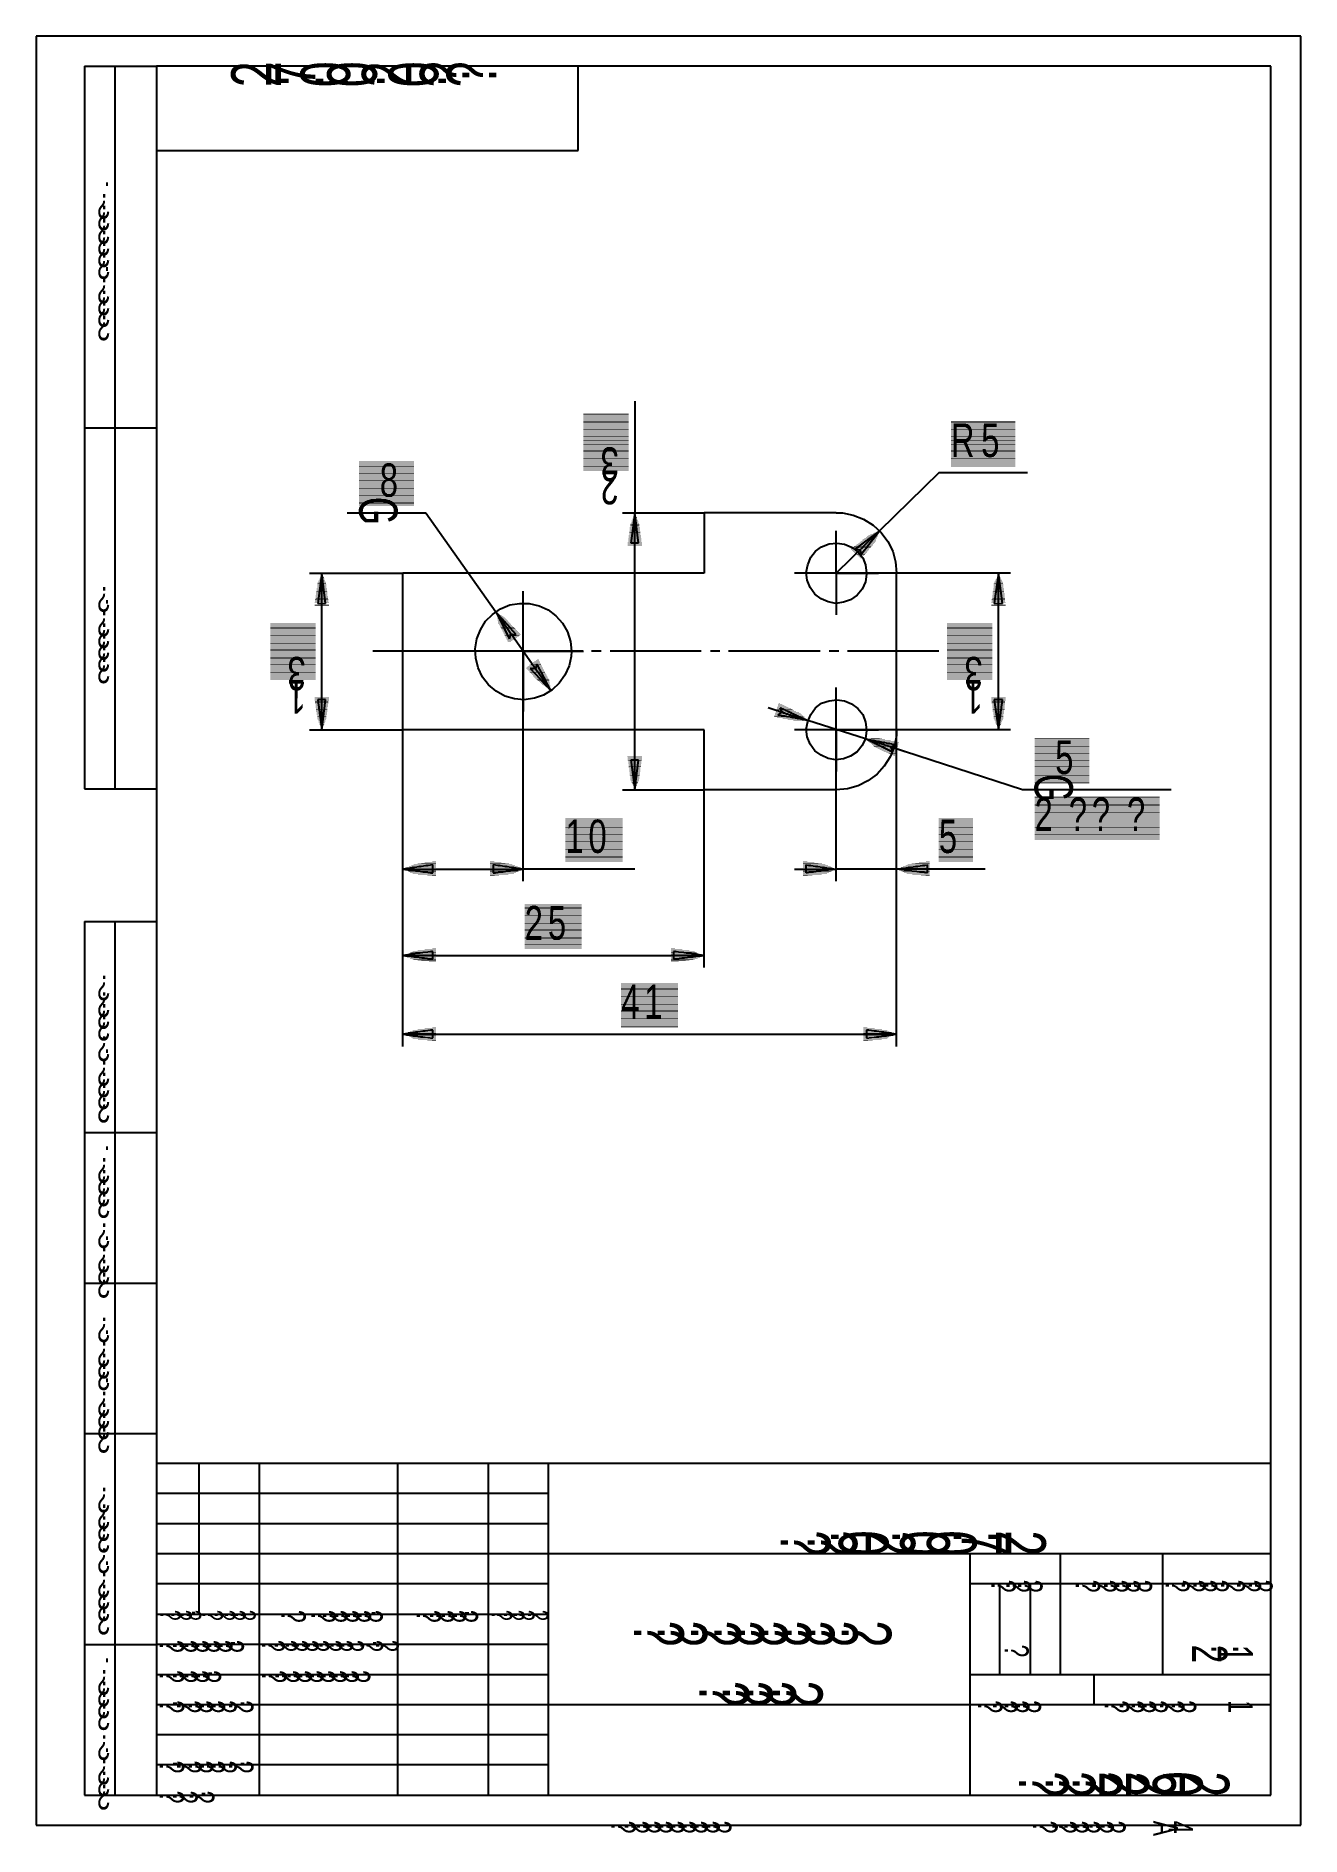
# Model space of a CAD drawing. Extents: x 0 to 74, y -1 to 105.
import ezdxf

# ---------------------------------------------------------------- set-up
doc = ezdxf.new("R2010")
doc.units = 0
doc.header["$MEASUREMENT"] = 0
doc.linetypes.add('atContinuous2', pattern=[0])
doc.layers.add('at_Entity', color=7, linetype='Continuous')
doc.layers.add('at_Text', color=7, linetype='Continuous')
doc.styles.get("Standard").update_dxf_attribs({"font": 'txt', "height": 1})
doc.styles.add('Style1', font='arial.ttf', dxfattribs={"height": 0.2})
doc.styles.add('Style3', font='', dxfattribs={"height": 0.2})
doc.styles.get('Style3').set_extended_font_data('Arial')

msp = doc.modelspace()

# ---------------------------------------------------------------- texts
at = {"layer": 'at_Text', "color": 0, "width": 0.7}
for s, height, rotation, p in [('2', 2.91, 89.9995, (14.38, 101.98)), ('7', 2.91, 89.9995, (16.41, 101.98)), ('.', 2.91, 89.9995, (14.84, 101.98)), ('0', 2.91, 89.9995, (18.44, 101.98)), ('.', 2.91, 89.9995, (16.87, 101.98)), ('0', 2.91, 89.9995, (20.01, 101.98)), ('2', 2.91, 89.9995, (22.04, 101.98)), ('.', 2.91, 89.9995, (20.47, 101.98)), ('0', 2.91, 89.9995, (23.61, 101.98)), ('?', 2.91, 89.9995, (25.44, 101.98)), ('.', 2.91, 89.9995, (24.06, 101.98)), ('?', 2.91, 89.9995, (27.01, 101.98)), ('.', 1.44, 179.9995, (4.37, 96.4)), ('?', 1.44, 179.9995, (4.37, 95.71)), ('?', 1.44, 179.9995, (4.37, 95.03)), ('?', 1.44, 179.9995, (4.37, 94.24)), ('?', 1.44, 179.9995, (4.37, 93.55)), ('?', 1.44, 179.9995, (4.37, 92.87)), ('?', 1.44, 179.9995, (4.37, 92.18)), ('.', 1.44, 179.9995, (4.37, 91.43)), ('?', 1.44, 179.9995, (4.37, 90.74)), ('?', 1.44, 179.9995, (4.37, 90.05)), ('?', 1.44, 179.9995, (4.37, 89.37)), ('?', 1.44, 179.9995, (4.37, 88.58)), ('G', 2.25, 269.9994, (18.97, 77.95)), ('?', 1.44, 179.9995, (4.37, 72.66)), ('.', 1.44, 179.9995, (4.37, 71.91)), ('?', 1.44, 179.9995, (4.37, 71.22)), ('?', 1.44, 179.9995, (4.37, 70.53)), ('?', 1.44, 179.9995, (4.37, 69.85)), ('?', 1.44, 179.9995, (4.37, 69.16)), ('?', 1.44, 179.9995, (4.37, 68.47)), ('G', 2.25, 269.9994, (58.58, 61.7)), ('?', 1.44, 179.9995, (4.37, 49.88)), ('?', 1.44, 179.9995, (4.37, 48.9)), ('?', 1.44, 179.9995, (4.37, 48.21)), ('?', 1.44, 179.9995, (4.37, 47.52)), ('?', 1.44, 179.9995, (4.37, 46.31)), ('.', 1.44, 179.9995, (4.37, 45.56)), ('?', 1.44, 179.9995, (4.37, 44.87)), ('?', 1.44, 179.9995, (4.37, 44.19)), ('?', 1.44, 179.9995, (4.37, 43.5)), ('?', 1.44, 179.9995, (4.37, 42.71)), ('?', 1.44, 179.9995, (4.37, 39.18)), ('.', 1.44, 179.9995, (4.37, 39.87)), ('?', 1.44, 179.9995, (4.37, 38.49)), ('?', 1.44, 179.9995, (4.37, 37.8)), ('?', 1.44, 179.9995, (4.37, 37.12)), ('?', 1.44, 179.9995, (4.37, 35.35)), ('?', 1.44, 179.9995, (4.37, 33.91)), ('.', 1.44, 179.9995, (4.37, 34.6)), ('?', 1.44, 179.9995, (4.37, 33.22)), ('?', 1.44, 179.9995, (4.37, 32.44)), ('?', 1.44, 179.9995, (4.37, 29.83)), ('.', 1.44, 179.9995, (4.37, 29.08)), ('?', 1.44, 179.9995, (4.37, 28.39)), ('?', 1.44, 179.9995, (4.37, 27.7)), ('?', 1.44, 179.9995, (4.37, 27.02)), ('?', 1.44, 179.9995, (4.37, 25.48)), ('.', 1.44, 179.9995, (4.37, 26.26)), ('?', 1.44, 179.9995, (4.37, 24.79)), ('?', 1.44, 179.9995, (4.37, 24.14)), ('?', 1.44, 179.9995, (4.37, 23.35)), ('?', 1.44, 179.9995, (4.37, 19.85)), ('?', 1.44, 179.9995, (4.37, 18.87)), ('?', 1.44, 179.9995, (4.37, 18.18)), ('?', 1.44, 179.9995, (4.37, 17.5)), ('?', 2.91, 269.9994, (43.7, 17.35)), ('?', 2.91, 269.9994, (45.27, 17.35)), ('.', 2.91, 269.9994, (46.64, 17.35)), ('0', 2.91, 269.9994, (47.1, 17.35)), ('2', 2.91, 269.9994, (48.67, 17.35)), ('.', 2.91, 269.9994, (50.24, 17.35)), ('0', 2.91, 269.9994, (50.7, 17.35)), ('0', 2.91, 269.9994, (52.27, 17.35)), ('.', 2.91, 269.9994, (53.84, 17.35)), ('7', 2.91, 269.9994, (54.3, 17.35)), ('.', 2.91, 269.9994, (55.87, 17.35)), ('2', 2.91, 269.9994, (56.33, 17.35)), ('?', 1.44, 179.9995, (4.37, 16.29)), ('?', 1.44, 179.9995, (4.37, 14.85)), ('.', 1.44, 179.9995, (4.37, 15.54)), ('?', 1.44, 179.9995, (4.37, 14.16)), ('?', 1.44, 269.9994, (56.04, 14.45)), ('?', 1.44, 269.9994, (56.92, 14.45)), ('?', 1.44, 269.9994, (57.61, 14.45)), ('.', 1.44, 269.9994, (58.59, 14.45)), ('?', 1.44, 269.9994, (60.99, 14.45)), ('?', 1.44, 269.9994, (61.97, 14.45)), ('?', 1.44, 269.9994, (62.66, 14.45)), ('?', 1.44, 269.9994, (63.35, 14.45)), ('?', 1.44, 269.9994, (64.03, 14.45)), ('?', 1.4, 269.9994, (66.27, 14.45)), ('?', 1.4, 269.9994, (67.21, 14.45)), ('?', 1.4, 269.9994, (67.89, 14.45)), ('?', 1.4, 269.9994, (68.57, 14.45)), ('?', 1.4, 269.9994, (69.52, 14.45)), ('?', 1.4, 269.9994, (70.46, 14.45)), ('?', 1.4, 269.9994, (71.14, 14.45)), ('?', 1.44, 179.9995, (4.37, 13.47)), ('?', 1.44, 179.9995, (4.37, 12.69)), ('?', 1.2, 269.9994, (7.31, 12.68)), ('?', 1.2, 269.9994, (7.96, 12.68)), ('?', 1.2, 269.9994, (8.51, 12.68)), ('.', 1.2, 269.9994, (9.16, 12.68)), ('?', 1.21, 269.9994, (9.78, 12.68)), ('?', 1.21, 269.9994, (10.5, 12.68)), ('?', 1.21, 269.9994, (11.1, 12.68)), ('?', 1.21, 269.9994, (11.69, 12.68)), ('?', 1.44, 269.9994, (14.4, 12.68)), ('?', 1.44, 269.9994, (16.17, 12.68)), ('?', 1.44, 269.9994, (16.85, 12.68)), ('?', 1.44, 269.9994, (17.54, 12.68)), ('?', 1.44, 269.9994, (18.23, 12.68)), ('?', 1.44, 269.9994, (18.91, 12.68)), ('.', 1.44, 269.9994, (19.7, 12.68)), ('?', 1.44, 269.9994, (22.34, 12.68)), ('?', 1.44, 269.9994, (23.12, 12.68)), ('?', 1.44, 269.9994, (23.81, 12.68)), ('?', 1.44, 269.9994, (24.5, 12.68)), ('.', 1.44, 269.9994, (25.18, 12.68)), ('?', 1.21, 269.9994, (26.74, 12.68)), ('?', 1.21, 269.9994, (27.46, 12.68)), ('?', 1.21, 269.9994, (28.05, 12.68)), ('?', 1.21, 269.9994, (28.87, 12.68)), ('?', 2.91, 269.9994, (35.1, 12.05)), ('?', 2.91, 269.9994, (36.47, 12.05)), ('?', 2.91, 269.9994, (38.44, 12.05)), ('?', 2.91, 269.9994, (39.81, 12.05)), ('?', 2.91, 269.9994, (41.18, 12.05)), ('?', 2.91, 269.9994, (42.56, 12.05)), ('?', 2.91, 269.9994, (43.93, 12.05)), ('?', 2.91, 269.9994, (45.3, 12.05)), ('?', 2.91, 269.9994, (47.27, 12.05)), ('?', 1.44, 269.9994, (7.27, 10.92)), ('?', 1.44, 269.9994, (8.06, 10.92)), ('?', 1.44, 269.9994, (8.74, 10.92)), ('?', 1.44, 269.9994, (9.4, 10.92)), ('?', 1.44, 269.9994, (10.09, 10.92)), ('?', 1.44, 269.9994, (10.77, 10.92)), ('.', 1.44, 269.9994, (11.46, 10.92)), ('?', 1.33, 269.9994, (13.28, 10.92)), ('?', 1.33, 269.9994, (14.02, 10.92)), ('?', 1.33, 269.9994, (14.66, 10.92)), ('?', 1.33, 269.9994, (15.26, 10.92)), ('?', 1.33, 269.9994, (15.9, 10.92)), ('?', 1.33, 269.9994, (16.64, 10.92)), ('?', 1.33, 269.9994, (17.28, 10.92)), ('?', 1.33, 269.9994, (17.92, 10.92)), ('?', 1.33, 269.9994, (19.04, 10.92)), ('.', 1.33, 269.9994, (19.78, 10.92)), ('?', 1.33, 269.9994, (19.96, 10.92)), ('?', 1.42, 269.9994, (56.82, 10.65)), ('.', 1.44, 179.9995, (4.37, 9.84)), ('2', 2.07, 269.9994, (67.82, 10.65)), (':', 2.07, 269.9994, (68.94, 10.65)), ('1', 2.07, 269.9994, (69.32, 10.65)), ('?', 1.44, 179.9995, (4.37, 9.15)), ('?', 1.44, 179.9995, (4.37, 8.47)), ('?', 1.44, 269.9994, (7.27, 9.15)), ('?', 1.44, 269.9994, (8.06, 9.15)), ('?', 1.44, 269.9994, (8.74, 9.15)), ('?', 1.44, 269.9994, (9.43, 9.15)), ('.', 1.44, 269.9994, (10.12, 9.15)), ('?', 1.44, 269.9994, (13.28, 9.15)), ('?', 1.44, 269.9994, (14.06, 9.15)), ('?', 1.44, 269.9994, (14.75, 9.15)), ('?', 1.44, 269.9994, (15.44, 9.15)), ('?', 1.44, 269.9994, (16.12, 9.15)), ('?', 1.44, 269.9994, (16.81, 9.15)), ('?', 1.44, 269.9994, (17.5, 9.15)), ('?', 1.44, 269.9994, (18.18, 9.15)), ('?', 1.44, 179.9995, (4.37, 7.78)), ('?', 2.91, 269.9994, (38.93, 8.52)), ('?', 2.91, 269.9994, (40.3, 8.52)), ('?', 2.91, 269.9994, (41.67, 8.52)), ('?', 2.91, 269.9994, (43.24, 8.52)), ('?', 1.44, 179.9995, (4.37, 7.09)), ('?', 1.44, 269.9994, (7.27, 7.38)), ('.', 1.44, 269.9994, (8.06, 7.38)), ('?', 1.44, 269.9994, (8.29, 7.38)), ('?', 1.44, 269.9994, (8.97, 7.38)), ('?', 1.44, 269.9994, (9.66, 7.38)), ('?', 1.44, 269.9994, (10.35, 7.38)), ('?', 1.44, 269.9994, (11.33, 7.38)), ('.', 1.44, 269.9994, (12.02, 7.38)), ('?', 1.44, 269.9994, (55.26, 7.38)), ('?', 1.44, 269.9994, (56.15, 7.38)), ('?', 1.44, 269.9994, (56.83, 7.38)), ('?', 1.44, 269.9994, (57.52, 7.38)), ('?', 1.44, 269.9994, (62.7, 7.38)), ('?', 1.44, 269.9994, (63.58, 7.38)), ('?', 1.44, 269.9994, (64.27, 7.38)), ('?', 1.44, 269.9994, (64.95, 7.38)), ('?', 1.44, 269.9994, (65.93, 7.38)), ('?', 1.44, 269.9994, (66.62, 7.38)), ('1', 1.44, 269.9994, (69.94, 7.38)), ('?', 1.44, 179.9995, (4.37, 5.33)), ('.', 1.44, 179.9995, (4.37, 4.57)), ('?', 1.44, 179.9995, (4.37, 3.89)), ('?', 1.44, 179.9995, (4.37, 3.2)), ('?', 1.44, 269.9994, (7.27, 3.85)), ('.', 1.44, 269.9994, (8.06, 3.85)), ('?', 1.44, 269.9994, (8.29, 3.85)), ('?', 1.44, 269.9994, (8.97, 3.85)), ('?', 1.44, 269.9994, (9.66, 3.85)), ('?', 1.44, 269.9994, (10.35, 3.85)), ('?', 1.44, 269.9994, (11.33, 3.85)), ('.', 1.44, 269.9994, (12.02, 3.85)), ('?', 1.44, 179.9995, (4.37, 2.42)), ('?', 2.91, 269.9994, (57.67, 3.22)), ('?', 2.91, 269.9994, (59.24, 3.22)), ('?', 2.91, 269.9994, (60.81, 3.22)), ('2', 2.91, 269.9994, (62.38, 3.22)), ('2', 2.91, 269.9994, (63.95, 3.22)), ('0', 2.91, 269.9994, (65.52, 3.22)), ('2', 2.91, 269.9994, (67.09, 3.22)), ('?', 1.44, 269.9994, (7.27, 2.08)), ('?', 1.44, 269.9994, (8.06, 2.08)), ('?', 1.44, 269.9994, (9.04, 2.08)), ('.', 1.44, 269.9994, (9.73, 2.08)), ('?', 1.44, 269.9994, (33.76, 0.32)), ('?', 1.44, 269.9994, (34.55, 0.32)), ('?', 1.44, 269.9994, (35.24, 0.32)), ('?', 1.44, 269.9994, (35.92, 0.32)), ('?', 1.44, 269.9994, (36.61, 0.32)), ('?', 1.44, 269.9994, (37.3, 0.32)), ('?', 1.44, 269.9994, (37.98, 0.32)), ('?', 1.44, 269.9994, (38.67, 0.32)), ('?', 1.44, 269.9994, (39.36, 0.32)), ('?', 1.44, 269.9994, (58.49, 0.32)), ('?', 1.44, 269.9994, (59.63, 0.32)), ('?', 1.44, 269.9994, (60.32, 0.32)), ('?', 1.44, 269.9994, (61.01, 0.32)), ('?', 1.44, 269.9994, (61.79, 0.32)), ('?', 1.44, 269.9994, (62.48, 0.32)), ('A', 1.44, 269.9994, (65.55, 0.32)), ('4', 1.44, 269.9994, (66.44, 0.32))]:
    msp.add_text(s, height=height, rotation=rotation, dxfattribs=at).set_placement(p)
for s, style, p in [('R', 'Style1', (53.67, 80.3)), ('5', 'Style1', (55.45, 80.3)), ('8', 'Style1', (20.18, 77.95)), ('5', 'Style1', (59.79, 61.7)), ('2', 'Style1', (58.58, 58.34)), ('?', 'Style3', (60.59, 58.34)), ('?', 'Style3', (61.94, 58.34)), ('?', 'Style3', (64, 58.34)), ('1', 'Style1', (31.07, 57.06)), ('0', 'Style1', (32.42, 57.06)), ('5', 'Style1', (52.97, 57.06)), ('2', 'Style1', (28.68, 51.99)), ('5', 'Style1', (30.04, 51.99)), ('4', 'Style1', (34.34, 47.37)), ('1', 'Style1', (35.69, 47.37))]:
    msp.add_text(s, height=1.97, dxfattribs=dict(at, style=style)).set_placement(p)
at = {"layer": 'at_Text', "color": 0, "style": 'Style1', "width": 0.7}
for s, p in [('3', (34.2, 80.85)), ('2', (34.2, 79.49)), ('3', (15.84, 68.58)), ('3', (55.54, 68.58)), ('1', (15.84, 67.22)), ('1', (55.54, 67.22))]:
    msp.add_text(s, height=1.97, rotation=179.9994, dxfattribs=at).set_placement(p)

# ---------------------------------------------------------------- linework, layer by layer
at = {"layer": 'at_Entity', "color": 0, "linetype": 'atContinuous2'}
for p, q in [((0.03, 104.97), (0.03, 0.06)), ((74.2, 104.97), (0.03, 104.97)), ((74.2, 0.06), (74.2, 104.97)), ((7.09, 103.21), (7.09, 1.82)), ((72.43, 103.21), (7.09, 103.21)), ((72.43, 1.82), (72.43, 103.21)), ((35.14, 83.56), (35.14, 78.8)), ((52.96, 79.37), (49.49, 75.96)), ((58.17, 79.37), (52.96, 79.37)), ((58.17, 79.37), (52.96, 79.37)), ((35.14, 78.8), (35.14, 77.01)), ((18.27, 77.01), (22.88, 77.01)), ((18.27, 77.01), (22.88, 77.01)), ((22.88, 77.01), (26.98, 71.21)), ((22.88, 77.01), (26.98, 71.21)), ((34.42, 77.01), (39.21, 77.01)), ((35.14, 77.01), (34.9, 75.24)), ((35.35, 75.24), (35.14, 77.01)), ((35.14, 60.77), (35.14, 77.01)), ((39.21, 77.01), (39.21, 73.48)), ((46.95, 77.01), (39.21, 77.01)), ((46.95, 77.01), (47.31, 77.01)), ((47.31, 77.01), (47.94, 76.89)), ((47.94, 76.89), (48.54, 76.65)), ((48.54, 76.65), (49.11, 76.29)), ((49.11, 76.29), (49.58, 75.87)), ((34.9, 75.24), (35.14, 75.24)), ((35.14, 75.24), (35.35, 75.24)), ((45.73, 74.77), (46.09, 75.03)), ((46.09, 75.03), (46.53, 75.21)), ((46.53, 75.21), (46.98, 75.24)), ((46.95, 73.48), (46.95, 75.96)), ((49.49, 75.96), (46.95, 73.48)), ((46.98, 75.24), (47.43, 75.18)), ((47.43, 75.18), (47.85, 75)), ((47.85, 75), (48.21, 74.74)), ((49.49, 75.96), (48.06, 74.89)), ((48.39, 74.56), (49.49, 75.96)), ((49.58, 75.87), (49.97, 75.33)), ((49.97, 75.33), (50.27, 74.77)), ((45.19, 73.51), (45.28, 73.96)), ((45.28, 73.96), (45.46, 74.41)), ((45.46, 74.41), (45.73, 74.77)), ((48.06, 74.89), (48.36, 74.86)), ((48.21, 74.74), (48.51, 74.38)), ((48.36, 74.86), (48.39, 74.56)), ((48.51, 74.38), (48.66, 73.96)), ((48.66, 73.96), (48.72, 73.48)), ((50.27, 74.77), (50.42, 74.14)), ((50.42, 74.14), (50.48, 73.48)), ((16.06, 73.48), (21.53, 73.48)), ((16.78, 73.48), (16.54, 71.71)), ((16.99, 71.71), (16.78, 73.48)), ((16.78, 64.3), (16.78, 73.48)), ((21.53, 64.3), (21.53, 73.48)), ((39.21, 73.48), (21.53, 73.48)), ((46.95, 73.48), (44.5, 73.48)), ((45.25, 73.06), (45.19, 73.51)), ((45.43, 72.64), (45.25, 73.06)), ((46.95, 73.48), (49.43, 73.48)), ((46.95, 73.48), (46.95, 71.03)), ((57.18, 73.48), (46.95, 73.48)), ((48.66, 72.97), (48.48, 72.55)), ((48.72, 73.42), (48.66, 72.97)), ((48.72, 73.48), (48.72, 73.42)), ((50.48, 64.3), (50.48, 73.48)), ((56.46, 73.48), (56.22, 71.71)), ((56.7, 71.71), (56.46, 73.48)), ((56.46, 64.3), (56.46, 73.48)), ((28.59, 68.9), (28.59, 72.43)), ((45.7, 72.25), (45.43, 72.64)), ((46.06, 71.98), (45.7, 72.25)), ((46.47, 71.8), (46.06, 71.98)), ((46.92, 71.71), (46.47, 71.8)), ((47.79, 71.92), (47.37, 71.77)), ((48.18, 72.19), (47.79, 71.92)), ((48.48, 72.55), (48.18, 72.19)), ((16.54, 71.71), (16.78, 71.71)), ((16.78, 71.71), (16.99, 71.71)), ((26.38, 70.67), (26.8, 71.06)), ((26.8, 71.06), (27.27, 71.39)), ((28.17, 69.89), (26.98, 71.21)), ((26.98, 71.21), (27.78, 69.62)), ((26.98, 71.21), (30.21, 66.6)), ((27.27, 71.39), (27.81, 71.63)), ((27.81, 71.63), (28.38, 71.71)), ((28.38, 71.71), (28.95, 71.71)), ((28.95, 71.71), (29.52, 71.57)), ((29.52, 71.57), (30.06, 71.33)), ((30.06, 71.33), (30.5, 70.97)), ((30.5, 70.97), (30.89, 70.55)), ((47.37, 71.77), (46.92, 71.71)), ((56.22, 71.71), (56.46, 71.71)), ((56.46, 71.71), (56.7, 71.71)), ((25.87, 69.62), (26.08, 70.16)), ((26.08, 70.16), (26.38, 70.67)), ((27.78, 69.62), (27.87, 69.92)), ((27.87, 69.92), (28.17, 69.89)), ((30.89, 70.55), (31.19, 70.04)), ((31.19, 70.04), (31.37, 69.47)), ((25.12, 68.9), (19.77, 68.9)), ((21.53, 55.42), (21.53, 68.9)), ((21.53, 45.73), (21.53, 68.9)), ((28.59, 68.9), (25.06, 68.9)), ((26.2, 68.9), (25.63, 68.9)), ((25.78, 69.05), (25.87, 69.62)), ((25.81, 68.49), (25.78, 69.05)), ((32.09, 68.9), (26.74, 68.9)), ((28.59, 68.9), (32.12, 68.9)), ((28.59, 68.9), (28.59, 65.37)), ((28.59, 55.42), (28.59, 68.9)), ((31.37, 69.47), (31.43, 68.9)), ((31.43, 68.9), (31.4, 68.6)), ((33.17, 68.9), (32.6, 68.9)), ((39.03, 68.9), (33.7, 68.9)), ((40.13, 68.9), (39.57, 68.9)), ((46, 68.9), (40.64, 68.9)), ((47.1, 68.9), (46.53, 68.9)), ((52.96, 68.9), (47.61, 68.9)), ((50.48, 45.73), (50.48, 68.9)), ((25.96, 67.92), (25.81, 68.49)), ((26.2, 67.38), (25.96, 67.92)), ((29.01, 67.89), (30.21, 66.6)), ((29.31, 67.89), (29.01, 67.89)), ((29.4, 68.16), (29.31, 67.89)), ((30.21, 66.6), (29.4, 68.16)), ((31.28, 68.04), (31.04, 67.5)), ((31.4, 68.6), (31.28, 68.04)), ((26.56, 66.93), (26.2, 67.38)), ((27.01, 66.57), (26.56, 66.93)), ((27.51, 66.27), (27.01, 66.57)), ((30.29, 66.63), (29.79, 66.33)), ((30.71, 67.02), (30.29, 66.63)), ((31.04, 67.5), (30.71, 67.02)), ((46.95, 64.3), (46.95, 66.78)), ((16.54, 66.06), (16.78, 64.3)), ((16.78, 66.06), (16.54, 66.06)), ((16.99, 66.06), (16.78, 66.06)), ((16.78, 64.3), (16.99, 66.06)), ((28.08, 66.12), (27.51, 66.27)), ((28.65, 66.06), (28.08, 66.12)), ((29.25, 66.15), (28.65, 66.06)), ((29.79, 66.33), (29.25, 66.15)), ((42.95, 65.61), (45.28, 64.84)), ((43.66, 65.61), (45.28, 64.84)), ((43.78, 65.34), (43.66, 65.61)), ((45.46, 65.2), (45.73, 65.58)), ((45.73, 65.58), (46.09, 65.85)), ((46.09, 65.85), (46.53, 66)), ((46.53, 66), (46.98, 66.06)), ((46.98, 66.06), (47.43, 66)), ((47.43, 66), (47.85, 65.82)), ((47.85, 65.82), (48.21, 65.55)), ((48.21, 65.55), (48.51, 65.2)), ((56.22, 66.06), (56.46, 64.3)), ((56.46, 66.06), (56.22, 66.06)), ((56.7, 66.06), (56.46, 66.06)), ((56.46, 64.3), (56.7, 66.06)), ((43.54, 65.17), (43.78, 65.34)), ((45.28, 64.84), (43.54, 65.17)), ((45.19, 64.33), (45.28, 64.78)), ((45.28, 64.78), (45.46, 65.2)), ((48.66, 63.76), (45.28, 64.84)), ((48.51, 65.2), (48.66, 64.75)), ((48.66, 64.75), (48.72, 64.3)), ((16.06, 64.3), (21.53, 64.3)), ((39.21, 64.3), (21.53, 64.3)), ((21.53, 50.36), (21.53, 64.3)), ((39.21, 60.77), (39.21, 64.3)), ((39.21, 50.36), (39.21, 64.3)), ((46.95, 64.3), (44.5, 64.3)), ((45.25, 63.88), (45.19, 64.33)), ((45.43, 63.46), (45.25, 63.88)), ((45.7, 63.07), (45.43, 63.46)), ((46.95, 64.3), (49.43, 64.3)), ((46.95, 64.3), (46.95, 61.85)), ((46.95, 55.42), (46.95, 64.3)), ((57.18, 64.3), (46.95, 64.3)), ((48.48, 63.37), (48.18, 63.01)), ((48.66, 63.79), (48.48, 63.37)), ((48.72, 64.24), (48.66, 63.79)), ((57.87, 60.77), (48.66, 63.76)), ((50.24, 62.98), (48.66, 63.76)), ((48.66, 63.76), (50.39, 63.43)), ((50.99, 63.01), (48.66, 63.76)), ((57.87, 60.77), (48.66, 63.76)), ((48.72, 64.3), (48.72, 64.24)), ((50.39, 63.43), (50.15, 63.28)), ((50.48, 63.97), (50.36, 63.31)), ((50.48, 64.3), (50.48, 63.97)), ((50.48, 55.42), (50.48, 64.3)), ((34.9, 62.53), (35.14, 60.77)), ((35.14, 62.53), (34.9, 62.53)), ((35.35, 62.53), (35.14, 62.53)), ((35.14, 60.77), (35.35, 62.53)), ((46.06, 62.8), (45.7, 63.07)), ((46.47, 62.62), (46.06, 62.8)), ((46.92, 62.53), (46.47, 62.62)), ((47.37, 62.59), (46.92, 62.53)), ((47.79, 62.74), (47.37, 62.59)), ((48.18, 63.01), (47.79, 62.74)), ((50.12, 62.71), (49.76, 62.17)), ((50.36, 63.31), (50.12, 62.71)), ((50.15, 63.28), (50.24, 62.98)), ((48.81, 61.31), (48.24, 61.01)), ((49.35, 61.7), (48.81, 61.31)), ((49.76, 62.17), (49.35, 61.7)), ((34.42, 60.77), (39.21, 60.77)), ((46.95, 60.77), (39.21, 60.77)), ((47.61, 60.83), (46.95, 60.77)), ((48.24, 61.01), (47.61, 60.83)), ((66.6, 60.77), (57.87, 60.77)), ((66.6, 60.77), (57.87, 60.77)), ((23.3, 56.37), (21.53, 56.13)), ((21.53, 56.13), (23.3, 55.89)), ((21.53, 56.13), (28.59, 56.13)), ((23.3, 56.13), (23.3, 56.37)), ((23.3, 55.89), (23.3, 56.13)), ((26.83, 56.37), (26.83, 56.13)), ((28.59, 56.13), (26.83, 56.37)), ((26.83, 55.89), (28.59, 56.13)), ((26.83, 56.13), (26.83, 55.89)), ((30.35, 56.13), (28.59, 56.13)), ((35.14, 56.13), (30.35, 56.13)), ((44.5, 56.13), (46.95, 56.13)), ((45.19, 56.37), (46.95, 56.13)), ((45.19, 56.13), (45.19, 56.37)), ((45.19, 55.89), (45.19, 56.13)), ((46.95, 56.13), (45.19, 55.89)), ((50.48, 56.13), (46.95, 56.13)), ((50.48, 56.13), (52.28, 56.37)), ((52.28, 56.13), (50.48, 56.13)), ((52.28, 55.89), (50.48, 56.13)), ((52.96, 56.13), (50.48, 56.13)), ((52.28, 56.37), (52.28, 56.13)), ((55.69, 56.13), (52.28, 56.13)), ((52.28, 56.13), (52.28, 55.89)), ((23.3, 51.29), (21.53, 51.05)), ((21.53, 51.05), (23.3, 50.84)), ((21.53, 51.05), (39.21, 51.05)), ((23.3, 51.05), (23.3, 51.29)), ((23.3, 50.84), (23.3, 51.05)), ((37.41, 51.29), (37.41, 51.05)), ((39.21, 51.05), (37.41, 51.29)), ((37.41, 50.84), (39.21, 51.05)), ((37.41, 51.05), (37.41, 50.84)), ((23.3, 46.68), (21.53, 46.44)), ((23.3, 46.44), (23.3, 46.68)), ((48.72, 46.68), (48.72, 46.44)), ((50.48, 46.44), (48.72, 46.68)), ((21.53, 46.44), (23.3, 46.21)), ((21.53, 46.44), (50.48, 46.44)), ((23.3, 46.21), (23.3, 46.44)), ((48.72, 46.21), (50.48, 46.44)), ((48.72, 46.44), (48.72, 46.21)), ((72.43, 21.26), (7.09, 21.26)), ((7.09, 21.26), (7.09, 1.82)), ((9.57, 21.26), (9.57, 12.41)), ((13.1, 21.26), (13.1, 1.82)), ((21.23, 21.26), (21.23, 1.82)), ((26.53, 21.26), (26.53, 1.82)), ((30.06, 21.26), (30.06, 1.82)), ((30.06, 19.5), (7.09, 19.5)), ((30.06, 17.73), (7.09, 17.73)), ((30.06, 15.97), (7.09, 15.97)), ((72.43, 15.97), (30.06, 15.97)), ((54.79, 15.97), (54.79, 1.82)), ((60.08, 15.97), (60.08, 8.88)), ((66.09, 15.97), (66.09, 8.88)), ((30.06, 14.21), (7.09, 14.21)), ((60.08, 14.21), (54.79, 14.21)), ((56.52, 14.21), (56.52, 8.88)), ((58.32, 14.21), (58.32, 8.88)), ((72.43, 14.21), (60.08, 14.21)), ((30.06, 12.41), (7.09, 12.41)), ((30.06, 10.65), (7.09, 10.65)), ((30.06, 8.88), (7.09, 8.88)), ((72.43, 8.88), (54.79, 8.88)), ((62.06, 8.88), (62.06, 7.12)), ((30.06, 7.12), (7.09, 7.12)), ((54.79, 7.12), (30.06, 7.12)), ((72.43, 7.12), (54.79, 7.12)), ((30.06, 5.35), (7.09, 5.35)), ((30.06, 3.59), (7.09, 3.59)), ((7.09, 1.82), (72.43, 1.82)), ((0.03, 0.06), (74.2, 0.06))]:
    msp.add_line(p, q, dxfattribs=at)
at = {"layer": 'at_Entity', "color": 7, "linetype": 'atContinuous2'}
for p, q in [((2.87, 103.21), (2.87, 60.83)), ((2.87, 103.21), (7.09, 103.21)), ((4.64, 103.21), (4.64, 60.83)), ((31.82, 98.27), (31.82, 103.21)), ((7.09, 98.27), (31.82, 98.27)), ((2.87, 82), (7.09, 82)), ((2.87, 60.83), (7.09, 60.83)), ((2.87, 53.05), (2.87, 1.82)), ((2.87, 53.05), (7.09, 53.05)), ((4.64, 53.05), (4.64, 1.82)), ((2.87, 40.67), (7.09, 40.67)), ((2.87, 31.85), (7.09, 31.85)), ((2.87, 23.03), (7.09, 23.03)), ((2.87, 10.65), (7.09, 10.65)), ((2.87, 1.82), (7.09, 1.82))]:
    msp.add_line(p, q, dxfattribs=at)
at = {"layer": 'at_Entity', "color": 0}
for points in [[(0.03, 0.06, 0.0211, 0.0211, 0), (0.03, 104.97, 0.0211, 0.0211, 0)], [(0.03, 104.97, 0.0211, 0.0211, 0), (74.2, 104.97, 0.0211, 0.0211, 0)], [(74.2, 104.97, 0.0211, 0.0211, 0), (74.2, 0.06, 0.0211, 0.0211, 0)], [(7.09, 1.82, 0.0211, 0.0211, 0), (7.09, 103.21, 0.0211, 0.0211, 0)], [(7.09, 103.21, 0.0211, 0.0211, 0), (72.43, 103.21, 0.0211, 0.0211, 0)], [(72.43, 103.21, 0.0211, 0.0211, 0), (72.43, 1.82, 0.0211, 0.0211, 0)], [(35.14, 78.8, 0.0211, 0.0211, 0), (35.14, 83.56, 0.0211, 0.0211, 0)], [(49.49, 75.96, 0.0211, 0.0211, 0), (52.96, 79.37, 0.0211, 0.0211, 0)], [(52.96, 79.37, 0.0211, 0.0211, 0), (58.17, 79.37, 0.0211, 0.0211, 0)], [(52.96, 79.37, 0.0211, 0.0211, 0), (58.17, 79.37, 0.0211, 0.0211, 0)], [(35.14, 77.01, 0.0211, 0.0211, 0), (35.14, 78.8, 0.0211, 0.0211, 0)], [(22.88, 77.01, 0.0211, 0.0211, 0), (18.27, 77.01, 0.0211, 0.0211, 0)], [(22.88, 77.01, 0.0211, 0.0211, 0), (18.27, 77.01, 0.0211, 0.0211, 0)], [(26.98, 71.21, 0.0211, 0.0211, 0), (22.88, 77.01, 0.0211, 0.0211, 0)], [(26.98, 71.21, 0.0211, 0.0211, 0), (22.88, 77.01, 0.0211, 0.0211, 0)], [(39.21, 77.01, 0.0211, 0.0211, 0), (34.42, 77.01, 0.0211, 0.0211, 0)], [(34.9, 75.24, 0.0211, 0.0211, 0), (35.14, 77.01, 0.0211, 0.0211, 0)], [(35.02, 76.11, 0.0116, 0.0116, 0), (35.14, 76.11, 0.0116, 0.0116, 0)], [(35.02, 76.08, 0.0116, 0.0116, 0), (35.14, 76.08, 0.0116, 0.0116, 0)], [(35.02, 76.05, 0.0116, 0.0116, 0), (35.14, 76.05, 0.0116, 0.0116, 0)], [(35.02, 76.02, 0.0116, 0.0116, 0), (35.14, 76.02, 0.0116, 0.0116, 0)], [(35.05, 76.32, 0.00897, 0.00897, 0), (35.14, 76.32, 0.00897, 0.00897, 0)], [(35.05, 76.29, 0.00897, 0.00897, 0), (35.14, 76.29, 0.00897, 0.00897, 0)], [(35.05, 76.26, 0.00897, 0.00897, 0), (35.14, 76.26, 0.00897, 0.00897, 0)], [(35.05, 76.23, 0.00897, 0.00897, 0), (35.14, 76.23, 0.00897, 0.00897, 0)], [(35.05, 76.2, 0.00897, 0.00897, 0), (35.14, 76.2, 0.00897, 0.00897, 0)], [(35.05, 76.17, 0.00897, 0.00897, 0), (35.14, 76.17, 0.00897, 0.00897, 0)], [(35.05, 76.14, 0.00897, 0.00897, 0), (35.14, 76.14, 0.00897, 0.00897, 0)], [(35.08, 76.56, 0.00598, 0.00598, 0), (35.14, 76.56, 0.00598, 0.00598, 0)], [(35.08, 76.53, 0.00598, 0.00598, 0), (35.14, 76.53, 0.00598, 0.00598, 0)], [(35.08, 76.5, 0.00598, 0.00598, 0), (35.14, 76.5, 0.00598, 0.00598, 0)], [(35.08, 76.47, 0.00598, 0.00598, 0), (35.14, 76.47, 0.00598, 0.00598, 0)], [(35.08, 76.44, 0.00598, 0.00598, 0), (35.14, 76.44, 0.00598, 0.00598, 0)], [(35.08, 76.41, 0.00598, 0.00598, 0), (35.14, 76.41, 0.00598, 0.00598, 0)], [(35.08, 76.38, 0.00598, 0.00598, 0), (35.14, 76.38, 0.00598, 0.00598, 0)], [(35.08, 76.35, 0.00598, 0.00598, 0), (35.14, 76.35, 0.00598, 0.00598, 0)], [(35.11, 76.77, 0.00299, 0.00299, 0), (35.14, 76.77, 0.00299, 0.00299, 0)], [(35.11, 76.74, 0.00299, 0.00299, 0), (35.14, 76.74, 0.00299, 0.00299, 0)], [(35.11, 76.71, 0.00299, 0.00299, 0), (35.14, 76.71, 0.00299, 0.00299, 0)], [(35.11, 76.68, 0.00299, 0.00299, 0), (35.14, 76.68, 0.00299, 0.00299, 0)], [(35.11, 76.65, 0.00299, 0.00299, 0), (35.14, 76.65, 0.00299, 0.00299, 0)], [(35.11, 76.62, 0.00299, 0.00299, 0), (35.14, 76.62, 0.00299, 0.00299, 0)], [(35.11, 76.59, 0.00299, 0.00299, 0), (35.14, 76.59, 0.00299, 0.00299, 0)], [(35.14, 77.01, 0.0211, 0.0211, 0), (35.35, 75.24, 0.0211, 0.0211, 0)], [(35.14, 77.01, 0.0211, 0.0211, 0), (35.14, 60.77, 0.0211, 0.0211, 0)], [(35.14, 76.23, 0.0116, 0.0116, 0), (35.26, 76.23, 0.0116, 0.0116, 0)], [(35.14, 76.2, 0.0116, 0.0116, 0), (35.26, 76.2, 0.0116, 0.0116, 0)], [(35.14, 76.17, 0.0116, 0.0116, 0), (35.26, 76.17, 0.0116, 0.0116, 0)], [(35.14, 76.14, 0.0116, 0.0116, 0), (35.26, 76.14, 0.0116, 0.0116, 0)], [(35.14, 76.11, 0.0116, 0.0116, 0), (35.26, 76.11, 0.0116, 0.0116, 0)], [(35.14, 76.08, 0.0116, 0.0116, 0), (35.26, 76.08, 0.0116, 0.0116, 0)], [(35.14, 76.05, 0.0116, 0.0116, 0), (35.26, 76.05, 0.0116, 0.0116, 0)], [(35.14, 76.02, 0.0116, 0.0116, 0), (35.26, 76.02, 0.0116, 0.0116, 0)], [(35.14, 76.98, 0.00299, 0.00299, 0), (35.17, 76.98, 0.00299, 0.00299, 0)], [(35.14, 76.95, 0.00299, 0.00299, 0), (35.17, 76.95, 0.00299, 0.00299, 0)], [(35.14, 76.92, 0.00299, 0.00299, 0), (35.17, 76.92, 0.00299, 0.00299, 0)], [(35.14, 76.89, 0.00299, 0.00299, 0), (35.17, 76.89, 0.00299, 0.00299, 0)], [(35.14, 76.86, 0.00299, 0.00299, 0), (35.17, 76.86, 0.00299, 0.00299, 0)], [(35.14, 76.83, 0.00299, 0.00299, 0), (35.17, 76.83, 0.00299, 0.00299, 0)], [(35.14, 76.8, 0.00299, 0.00299, 0), (35.17, 76.8, 0.00299, 0.00299, 0)], [(35.14, 76.77, 0.00299, 0.00299, 0), (35.17, 76.77, 0.00299, 0.00299, 0)], [(35.14, 76.74, 0.00598, 0.00598, 0), (35.2, 76.74, 0.00598, 0.00598, 0)], [(35.14, 76.71, 0.00598, 0.00598, 0), (35.2, 76.71, 0.00598, 0.00598, 0)], [(35.14, 76.68, 0.00598, 0.00598, 0), (35.2, 76.68, 0.00598, 0.00598, 0)], [(35.14, 76.65, 0.00598, 0.00598, 0), (35.2, 76.65, 0.00598, 0.00598, 0)], [(35.14, 76.62, 0.00598, 0.00598, 0), (35.2, 76.62, 0.00598, 0.00598, 0)], [(35.14, 76.59, 0.00598, 0.00598, 0), (35.2, 76.59, 0.00598, 0.00598, 0)], [(35.14, 76.56, 0.00598, 0.00598, 0), (35.2, 76.56, 0.00598, 0.00598, 0)], [(35.14, 76.53, 0.00598, 0.00598, 0), (35.2, 76.53, 0.00598, 0.00598, 0)], [(35.14, 76.5, 0.00897, 0.00897, 0), (35.23, 76.5, 0.00897, 0.00897, 0)], [(35.14, 76.47, 0.00897, 0.00897, 0), (35.23, 76.47, 0.00897, 0.00897, 0)], [(35.14, 76.44, 0.00897, 0.00897, 0), (35.23, 76.44, 0.00897, 0.00897, 0)], [(35.14, 76.41, 0.00897, 0.00897, 0), (35.23, 76.41, 0.00897, 0.00897, 0)], [(35.14, 76.38, 0.00897, 0.00897, 0), (35.23, 76.38, 0.00897, 0.00897, 0)], [(35.14, 76.35, 0.00897, 0.00897, 0), (35.23, 76.35, 0.00897, 0.00897, 0)], [(35.14, 76.32, 0.00897, 0.00897, 0), (35.23, 76.32, 0.00897, 0.00897, 0)], [(35.14, 76.29, 0.00897, 0.00897, 0), (35.23, 76.29, 0.00897, 0.00897, 0)], [(35.14, 76.26, 0.00897, 0.00897, 0), (35.23, 76.26, 0.00897, 0.00897, 0)], [(39.21, 73.48, 0.0211, 0.0211, 0), (39.21, 77.01, 0.0211, 0.0211, 0)], [(39.21, 77.01, 0.0211, 0.0211, 0), (46.95, 77.01, 0.0211, 0.0211, 0)], [(47.31, 77.01, 0.0211, 0.0211, 0), (46.95, 77.01, 0.0211, 0.0211, 0)], [(47.94, 76.89, 0.0211, 0.0211, 0), (47.31, 77.01, 0.0211, 0.0211, 0)], [(48.54, 76.65, 0.0211, 0.0211, 0), (47.94, 76.89, 0.0211, 0.0211, 0)], [(49.11, 76.29, 0.0211, 0.0211, 0), (48.54, 76.65, 0.0211, 0.0211, 0)], [(49.58, 75.87, 0.0211, 0.0211, 0), (49.11, 76.29, 0.0211, 0.0211, 0)], [(35.14, 75.24, 0.0211, 0.0211, 0), (34.9, 75.24, 0.0211, 0.0211, 0)], [(34.93, 75.45, 0.0116, 0.0116, 0), (35.14, 75.45, 0.0116, 0.0116, 0)], [(34.93, 75.42, 0.0116, 0.0116, 0), (35.14, 75.42, 0.0116, 0.0116, 0)], [(34.93, 75.39, 0.0116, 0.0116, 0), (35.14, 75.39, 0.0116, 0.0116, 0)], [(34.93, 75.36, 0.0116, 0.0116, 0), (35.14, 75.36, 0.0116, 0.0116, 0)], [(34.93, 75.33, 0.0116, 0.0116, 0), (35.14, 75.33, 0.0116, 0.0116, 0)], [(34.93, 75.3, 0.0116, 0.0116, 0), (35.14, 75.3, 0.0116, 0.0116, 0)], [(34.93, 75.27, 0.0116, 0.0116, 0), (35.14, 75.27, 0.0116, 0.0116, 0)], [(34.96, 75.66, 0.0116, 0.0116, 0), (35.14, 75.66, 0.0116, 0.0116, 0)], [(34.96, 75.63, 0.0116, 0.0116, 0), (35.14, 75.63, 0.0116, 0.0116, 0)], [(34.96, 75.6, 0.0116, 0.0116, 0), (35.14, 75.6, 0.0116, 0.0116, 0)], [(34.96, 75.57, 0.0116, 0.0116, 0), (35.14, 75.57, 0.0116, 0.0116, 0)], [(34.96, 75.54, 0.0116, 0.0116, 0), (35.14, 75.54, 0.0116, 0.0116, 0)], [(34.96, 75.51, 0.0116, 0.0116, 0), (35.14, 75.51, 0.0116, 0.0116, 0)], [(34.96, 75.48, 0.0116, 0.0116, 0), (35.14, 75.48, 0.0116, 0.0116, 0)], [(34.99, 75.9, 0.0116, 0.0116, 0), (35.14, 75.9, 0.0116, 0.0116, 0)], [(34.99, 75.87, 0.0116, 0.0116, 0), (35.14, 75.87, 0.0116, 0.0116, 0)], [(34.99, 75.84, 0.0116, 0.0116, 0), (35.14, 75.84, 0.0116, 0.0116, 0)], [(34.99, 75.81, 0.0116, 0.0116, 0), (35.14, 75.81, 0.0116, 0.0116, 0)], [(34.99, 75.78, 0.0116, 0.0116, 0), (35.14, 75.78, 0.0116, 0.0116, 0)], [(34.99, 75.75, 0.0116, 0.0116, 0), (35.14, 75.75, 0.0116, 0.0116, 0)], [(34.99, 75.72, 0.0116, 0.0116, 0), (35.14, 75.72, 0.0116, 0.0116, 0)], [(34.99, 75.69, 0.0116, 0.0116, 0), (35.14, 75.69, 0.0116, 0.0116, 0)], [(35.02, 75.99, 0.0116, 0.0116, 0), (35.14, 75.99, 0.0116, 0.0116, 0)], [(35.02, 75.96, 0.0116, 0.0116, 0), (35.14, 75.96, 0.0116, 0.0116, 0)], [(35.02, 75.93, 0.0116, 0.0116, 0), (35.14, 75.93, 0.0116, 0.0116, 0)], [(35.14, 75.99, 0.0116, 0.0116, 0), (35.29, 75.99, 0.0116, 0.0116, 0)], [(35.14, 75.96, 0.0116, 0.0116, 0), (35.29, 75.96, 0.0116, 0.0116, 0)], [(35.14, 75.93, 0.0116, 0.0116, 0), (35.29, 75.93, 0.0116, 0.0116, 0)], [(35.14, 75.9, 0.0116, 0.0116, 0), (35.29, 75.9, 0.0116, 0.0116, 0)], [(35.14, 75.87, 0.0116, 0.0116, 0), (35.29, 75.87, 0.0116, 0.0116, 0)], [(35.14, 75.84, 0.0116, 0.0116, 0), (35.29, 75.84, 0.0116, 0.0116, 0)], [(35.14, 75.81, 0.0116, 0.0116, 0), (35.29, 75.81, 0.0116, 0.0116, 0)], [(35.14, 75.78, 0.0116, 0.0116, 0), (35.29, 75.78, 0.0116, 0.0116, 0)], [(35.14, 75.75, 0.0116, 0.0116, 0), (35.29, 75.75, 0.0116, 0.0116, 0)], [(35.14, 75.72, 0.0116, 0.0116, 0), (35.32, 75.72, 0.0116, 0.0116, 0)], [(35.14, 75.69, 0.0116, 0.0116, 0), (35.32, 75.69, 0.0116, 0.0116, 0)], [(35.14, 75.66, 0.0116, 0.0116, 0), (35.32, 75.66, 0.0116, 0.0116, 0)], [(35.14, 75.63, 0.0116, 0.0116, 0), (35.32, 75.63, 0.0116, 0.0116, 0)], [(35.14, 75.6, 0.0116, 0.0116, 0), (35.32, 75.6, 0.0116, 0.0116, 0)], [(35.14, 75.57, 0.0116, 0.0116, 0), (35.32, 75.57, 0.0116, 0.0116, 0)], [(35.14, 75.54, 0.0116, 0.0116, 0), (35.32, 75.54, 0.0116, 0.0116, 0)], [(35.14, 75.51, 0.0116, 0.0116, 0), (35.32, 75.51, 0.0116, 0.0116, 0)], [(35.14, 75.48, 0.0116, 0.0116, 0), (35.35, 75.48, 0.0116, 0.0116, 0)], [(35.14, 75.45, 0.0116, 0.0116, 0), (35.35, 75.45, 0.0116, 0.0116, 0)], [(35.14, 75.42, 0.0116, 0.0116, 0), (35.35, 75.42, 0.0116, 0.0116, 0)], [(35.14, 75.39, 0.0116, 0.0116, 0), (35.35, 75.39, 0.0116, 0.0116, 0)], [(35.14, 75.36, 0.0116, 0.0116, 0), (35.35, 75.36, 0.0116, 0.0116, 0)], [(35.14, 75.33, 0.0116, 0.0116, 0), (35.35, 75.33, 0.0116, 0.0116, 0)], [(35.14, 75.3, 0.0116, 0.0116, 0), (35.35, 75.3, 0.0116, 0.0116, 0)], [(35.14, 75.27, 0.0116, 0.0116, 0), (35.35, 75.27, 0.0116, 0.0116, 0)], [(35.35, 75.24, 0.0209, 0.0209, 0), (35.14, 75.24, 0.0209, 0.0209, 0)], [(46.09, 75.03, 0.0211, 0.0211, 0), (45.73, 74.77, 0.0211, 0.0211, 0)], [(46.53, 75.21, 0.0211, 0.0211, 0), (46.09, 75.03, 0.0211, 0.0211, 0)], [(46.98, 75.24, 0.0211, 0.0211, 0), (46.53, 75.21, 0.0211, 0.0211, 0)], [(46.95, 75.96, 0.0211, 0.0211, 0), (46.95, 73.48, 0.0211, 0.0211, 0)], [(46.95, 73.48, 0.0211, 0.0211, 0), (49.49, 75.96, 0.0211, 0.0211, 0)], [(47.43, 75.18, 0.0211, 0.0211, 0), (46.98, 75.24, 0.0211, 0.0211, 0)], [(47.85, 75, 0.0211, 0.0211, 0), (47.43, 75.18, 0.0211, 0.0211, 0)], [(48.21, 74.74, 0.0211, 0.0211, 0), (47.85, 75, 0.0211, 0.0211, 0)], [(48.06, 74.89, 0.0211, 0.0211, 0), (49.49, 75.96, 0.0211, 0.0211, 0)], [(48.15, 74.94, 0.0116, 0.0116, 0), (48.48, 74.94, 0.0116, 0.0116, 0)], [(48.18, 74.97, 0.0116, 0.0116, 0), (48.51, 74.97, 0.0116, 0.0116, 0)], [(48.24, 75, 0.0116, 0.0116, 0), (48.54, 75, 0.0116, 0.0116, 0)], [(48.27, 75.03, 0.0116, 0.0116, 0), (48.57, 75.03, 0.0116, 0.0116, 0)], [(48.3, 75.06, 0.0116, 0.0116, 0), (48.6, 75.06, 0.0116, 0.0116, 0)], [(48.36, 75.09, 0.0116, 0.0116, 0), (48.63, 75.09, 0.0116, 0.0116, 0)], [(49.49, 75.96, 0.0211, 0.0211, 0), (48.39, 74.56, 0.0211, 0.0211, 0)], [(48.39, 75.12, 0.0116, 0.0116, 0), (48.66, 75.12, 0.0116, 0.0116, 0)], [(48.42, 75.15, 0.0116, 0.0116, 0), (48.69, 75.15, 0.0116, 0.0116, 0)], [(48.48, 75.18, 0.0116, 0.0116, 0), (48.72, 75.18, 0.0116, 0.0116, 0)], [(48.48, 74.94, 0.0116, 0.0116, 0), (48.72, 74.94, 0.0116, 0.0116, 0)], [(48.51, 75.21, 0.0116, 0.0116, 0), (48.75, 75.21, 0.0116, 0.0116, 0)], [(48.51, 74.97, 0.0116, 0.0116, 0), (48.75, 74.97, 0.0116, 0.0116, 0)], [(48.54, 75.24, 0.0116, 0.0116, 0), (48.78, 75.24, 0.0116, 0.0116, 0)], [(48.54, 75, 0.0116, 0.0116, 0), (48.75, 75, 0.0116, 0.0116, 0)], [(48.57, 75.03, 0.0116, 0.0116, 0), (48.78, 75.03, 0.0116, 0.0116, 0)], [(48.6, 75.27, 0.0116, 0.0116, 0), (48.81, 75.27, 0.0116, 0.0116, 0)], [(48.6, 75.06, 0.0116, 0.0116, 0), (48.81, 75.06, 0.0116, 0.0116, 0)], [(48.63, 75.3, 0.0116, 0.0116, 0), (48.84, 75.3, 0.0116, 0.0116, 0)], [(48.63, 75.09, 0.0116, 0.0116, 0), (48.84, 75.09, 0.0116, 0.0116, 0)], [(48.66, 75.33, 0.0116, 0.0116, 0), (48.87, 75.33, 0.0116, 0.0116, 0)], [(48.66, 75.12, 0.0116, 0.0116, 0), (48.84, 75.12, 0.0116, 0.0116, 0)], [(48.69, 75.15, 0.0116, 0.0116, 0), (48.87, 75.15, 0.0116, 0.0116, 0)], [(48.72, 75.36, 0.0116, 0.0116, 0), (48.9, 75.36, 0.0116, 0.0116, 0)], [(48.72, 75.18, 0.0116, 0.0116, 0), (48.9, 75.18, 0.0116, 0.0116, 0)], [(48.75, 75.39, 0.0116, 0.0116, 0), (48.93, 75.39, 0.0116, 0.0116, 0)], [(48.75, 75.21, 0.0116, 0.0116, 0), (48.93, 75.21, 0.0116, 0.0116, 0)], [(48.78, 75.42, 0.0116, 0.0116, 0), (48.96, 75.42, 0.0116, 0.0116, 0)], [(48.78, 75.24, 0.0116, 0.0116, 0), (48.96, 75.24, 0.0116, 0.0116, 0)], [(48.81, 75.27, 0.0116, 0.0116, 0), (48.96, 75.27, 0.0116, 0.0116, 0)], [(48.84, 75.45, 0.0116, 0.0116, 0), (48.99, 75.45, 0.0116, 0.0116, 0)], [(48.84, 75.3, 0.0116, 0.0116, 0), (48.99, 75.3, 0.0116, 0.0116, 0)], [(48.87, 75.48, 0.0116, 0.0116, 0), (49.02, 75.48, 0.0116, 0.0116, 0)], [(48.87, 75.33, 0.0116, 0.0116, 0), (49.02, 75.33, 0.0116, 0.0116, 0)], [(48.9, 75.51, 0.0116, 0.0116, 0), (49.05, 75.51, 0.0116, 0.0116, 0)], [(48.9, 75.36, 0.0116, 0.0116, 0), (49.05, 75.36, 0.0116, 0.0116, 0)], [(48.93, 75.39, 0.0116, 0.0116, 0), (49.08, 75.39, 0.0116, 0.0116, 0)], [(48.96, 75.54, 0.0116, 0.0116, 0), (49.08, 75.54, 0.0116, 0.0116, 0)], [(48.96, 75.42, 0.0116, 0.0116, 0), (49.08, 75.42, 0.0116, 0.0116, 0)], [(48.99, 75.57, 0.0116, 0.0116, 0), (49.11, 75.57, 0.0116, 0.0116, 0)], [(48.99, 75.45, 0.0116, 0.0116, 0), (49.11, 75.45, 0.0116, 0.0116, 0)], [(49.02, 75.6, 0.0116, 0.0116, 0), (49.14, 75.6, 0.0116, 0.0116, 0)], [(49.02, 75.48, 0.0116, 0.0116, 0), (49.14, 75.48, 0.0116, 0.0116, 0)], [(49.05, 75.51, 0.0116, 0.0116, 0), (49.17, 75.51, 0.0116, 0.0116, 0)], [(49.08, 75.63, 0.00897, 0.00897, 0), (49.17, 75.63, 0.00897, 0.00897, 0)], [(49.08, 75.54, 0.00897, 0.00897, 0), (49.17, 75.54, 0.00897, 0.00897, 0)], [(49.11, 75.66, 0.00897, 0.00897, 0), (49.2, 75.66, 0.00897, 0.00897, 0)], [(49.11, 75.57, 0.00897, 0.00897, 0), (49.2, 75.57, 0.00897, 0.00897, 0)], [(49.14, 75.69, 0.00897, 0.00897, 0), (49.23, 75.69, 0.00897, 0.00897, 0)], [(49.14, 75.6, 0.00897, 0.00897, 0), (49.23, 75.6, 0.00897, 0.00897, 0)], [(49.17, 75.63, 0.00897, 0.00897, 0), (49.26, 75.63, 0.00897, 0.00897, 0)], [(49.2, 75.72, 0.00598, 0.00598, 0), (49.26, 75.72, 0.00598, 0.00598, 0)], [(49.2, 75.66, 0.00897, 0.00897, 0), (49.29, 75.66, 0.00897, 0.00897, 0)], [(49.23, 75.75, 0.00598, 0.00598, 0), (49.29, 75.75, 0.00598, 0.00598, 0)], [(49.23, 75.69, 0.00598, 0.00598, 0), (49.29, 75.69, 0.00598, 0.00598, 0)], [(49.26, 75.78, 0.00598, 0.00598, 0), (49.32, 75.78, 0.00598, 0.00598, 0)], [(49.26, 75.72, 0.00598, 0.00598, 0), (49.32, 75.72, 0.00598, 0.00598, 0)], [(49.29, 75.75, 0.00598, 0.00598, 0), (49.35, 75.75, 0.00598, 0.00598, 0)], [(49.32, 75.81, 0.00299, 0.00299, 0), (49.35, 75.81, 0.00299, 0.00299, 0)], [(49.32, 75.78, 0.00598, 0.00598, 0), (49.38, 75.78, 0.00598, 0.00598, 0)], [(49.35, 75.84, 0.00299, 0.00299, 0), (49.38, 75.84, 0.00299, 0.00299, 0)], [(49.35, 75.81, 0.00598, 0.00598, 0), (49.4, 75.81, 0.00598, 0.00598, 0)], [(49.38, 75.87, 0.00299, 0.00299, 0), (49.4, 75.87, 0.00299, 0.00299, 0)], [(49.38, 75.84, 0.00299, 0.00299, 0), (49.4, 75.84, 0.00299, 0.00299, 0)], [(49.4, 75.87, 0.00299, 0.00299, 0), (49.43, 75.87, 0.00299, 0.00299, 0)], [(49.43, 75.9, 0.00299, 0.00299, 0), (49.46, 75.9, 0.00299, 0.00299, 0)], [(49.46, 75.93, 0.00299, 0.00299, 0), (49.49, 75.93, 0.00299, 0.00299, 0)], [(49.97, 75.33, 0.0211, 0.0211, 0), (49.58, 75.87, 0.0211, 0.0211, 0)], [(50.27, 74.77, 0.0211, 0.0211, 0), (49.97, 75.33, 0.0211, 0.0211, 0)], [(45.28, 73.96, 0.0211, 0.0211, 0), (45.19, 73.51, 0.0211, 0.0211, 0)], [(45.46, 74.41, 0.0211, 0.0211, 0), (45.28, 73.96, 0.0211, 0.0211, 0)], [(45.73, 74.77, 0.0211, 0.0211, 0), (45.46, 74.41, 0.0211, 0.0211, 0)], [(48.36, 74.86, 0.0211, 0.0211, 0), (48.06, 74.89, 0.0211, 0.0211, 0)], [(48.06, 74.89, 0.0116, 0.0116, 0), (48.42, 74.89, 0.0116, 0.0116, 0)], [(48.12, 74.91, 0.0116, 0.0116, 0), (48.45, 74.91, 0.0116, 0.0116, 0)], [(48.51, 74.38, 0.0211, 0.0211, 0), (48.21, 74.74, 0.0211, 0.0211, 0)], [(48.39, 74.56, 0.0211, 0.0211, 0), (48.36, 74.86, 0.0211, 0.0211, 0)], [(48.36, 74.86, 0.0116, 0.0116, 0), (48.63, 74.86, 0.0116, 0.0116, 0)], [(48.39, 74.83, 0.0116, 0.0116, 0), (48.63, 74.83, 0.0116, 0.0116, 0)], [(48.39, 74.8, 0.0116, 0.0116, 0), (48.6, 74.8, 0.0116, 0.0116, 0)], [(48.39, 74.77, 0.0116, 0.0116, 0), (48.57, 74.77, 0.0116, 0.0116, 0)], [(48.39, 74.74, 0.0116, 0.0116, 0), (48.54, 74.74, 0.0116, 0.0116, 0)], [(48.39, 74.71, 0.0116, 0.0116, 0), (48.51, 74.71, 0.0116, 0.0116, 0)], [(48.39, 74.68, 0.0116, 0.0116, 0), (48.51, 74.68, 0.0116, 0.0116, 0)], [(48.39, 74.65, 0.00897, 0.00897, 0), (48.48, 74.65, 0.00897, 0.00897, 0)], [(48.39, 74.62, 0.00598, 0.00598, 0), (48.45, 74.62, 0.00598, 0.00598, 0)], [(48.39, 74.59, 0.00299, 0.00299, 0), (48.42, 74.59, 0.00299, 0.00299, 0)], [(48.42, 74.89, 0.0116, 0.0116, 0), (48.66, 74.89, 0.0116, 0.0116, 0)], [(48.45, 74.91, 0.0116, 0.0116, 0), (48.69, 74.91, 0.0116, 0.0116, 0)], [(48.66, 73.96, 0.0211, 0.0211, 0), (48.51, 74.38, 0.0211, 0.0211, 0)], [(48.72, 73.48, 0.0211, 0.0211, 0), (48.66, 73.96, 0.0211, 0.0211, 0)], [(50.42, 74.14, 0.0211, 0.0211, 0), (50.27, 74.77, 0.0211, 0.0211, 0)], [(50.48, 73.48, 0.0211, 0.0211, 0), (50.42, 74.14, 0.0211, 0.0211, 0)], [(21.53, 73.48, 0.0211, 0.0211, 0), (16.06, 73.48, 0.0211, 0.0211, 0)], [(16.54, 71.71, 0.0211, 0.0211, 0), (16.78, 73.48, 0.0211, 0.0211, 0)], [(16.72, 73.03, 0.00598, 0.00598, 0), (16.78, 73.03, 0.00598, 0.00598, 0)], [(16.72, 73, 0.00598, 0.00598, 0), (16.78, 73, 0.00598, 0.00598, 0)], [(16.72, 72.97, 0.00598, 0.00598, 0), (16.78, 72.97, 0.00598, 0.00598, 0)], [(16.72, 72.94, 0.00598, 0.00598, 0), (16.78, 72.94, 0.00598, 0.00598, 0)], [(16.72, 72.91, 0.00598, 0.00598, 0), (16.78, 72.91, 0.00598, 0.00598, 0)], [(16.72, 72.88, 0.00598, 0.00598, 0), (16.78, 72.88, 0.00598, 0.00598, 0)], [(16.72, 72.85, 0.00598, 0.00598, 0), (16.78, 72.85, 0.00598, 0.00598, 0)], [(16.75, 73.24, 0.00299, 0.00299, 0), (16.78, 73.24, 0.00299, 0.00299, 0)], [(16.75, 73.21, 0.00299, 0.00299, 0), (16.78, 73.21, 0.00299, 0.00299, 0)], [(16.75, 73.18, 0.00299, 0.00299, 0), (16.78, 73.18, 0.00299, 0.00299, 0)], [(16.75, 73.15, 0.00299, 0.00299, 0), (16.78, 73.15, 0.00299, 0.00299, 0)], [(16.75, 73.12, 0.00299, 0.00299, 0), (16.78, 73.12, 0.00299, 0.00299, 0)], [(16.75, 73.09, 0.00299, 0.00299, 0), (16.78, 73.09, 0.00299, 0.00299, 0)], [(16.75, 73.06, 0.00299, 0.00299, 0), (16.78, 73.06, 0.00299, 0.00299, 0)], [(16.78, 73.48, 0.0211, 0.0211, 0), (16.99, 71.71, 0.0211, 0.0211, 0)], [(16.78, 73.48, 0.0211, 0.0211, 0), (16.78, 64.3, 0.0211, 0.0211, 0)], [(16.78, 73.21, 0.00598, 0.00598, 0), (16.84, 73.21, 0.00598, 0.00598, 0)], [(16.78, 73.18, 0.00598, 0.00598, 0), (16.84, 73.18, 0.00598, 0.00598, 0)], [(16.78, 73.15, 0.00598, 0.00598, 0), (16.84, 73.15, 0.00598, 0.00598, 0)], [(16.78, 73.12, 0.00598, 0.00598, 0), (16.84, 73.12, 0.00598, 0.00598, 0)], [(16.78, 73.09, 0.00598, 0.00598, 0), (16.84, 73.09, 0.00598, 0.00598, 0)], [(16.78, 73.06, 0.00598, 0.00598, 0), (16.84, 73.06, 0.00598, 0.00598, 0)], [(16.78, 73.03, 0.00598, 0.00598, 0), (16.84, 73.03, 0.00598, 0.00598, 0)], [(16.78, 73, 0.00598, 0.00598, 0), (16.84, 73, 0.00598, 0.00598, 0)], [(16.78, 72.97, 0.00897, 0.00897, 0), (16.87, 72.97, 0.00897, 0.00897, 0)], [(16.78, 72.94, 0.00897, 0.00897, 0), (16.87, 72.94, 0.00897, 0.00897, 0)], [(16.78, 72.91, 0.00897, 0.00897, 0), (16.87, 72.91, 0.00897, 0.00897, 0)], [(16.78, 72.88, 0.00897, 0.00897, 0), (16.87, 72.88, 0.00897, 0.00897, 0)], [(16.78, 72.85, 0.00897, 0.00897, 0), (16.87, 72.85, 0.00897, 0.00897, 0)], [(16.78, 73.45, 0.00299, 0.00299, 0), (16.81, 73.45, 0.00299, 0.00299, 0)], [(16.78, 73.42, 0.00299, 0.00299, 0), (16.81, 73.42, 0.00299, 0.00299, 0)], [(16.78, 73.39, 0.00299, 0.00299, 0), (16.81, 73.39, 0.00299, 0.00299, 0)], [(16.78, 73.36, 0.00299, 0.00299, 0), (16.81, 73.36, 0.00299, 0.00299, 0)], [(16.78, 73.33, 0.00299, 0.00299, 0), (16.81, 73.33, 0.00299, 0.00299, 0)], [(16.78, 73.3, 0.00299, 0.00299, 0), (16.81, 73.3, 0.00299, 0.00299, 0)], [(16.78, 73.27, 0.00299, 0.00299, 0), (16.81, 73.27, 0.00299, 0.00299, 0)], [(16.78, 73.24, 0.00299, 0.00299, 0), (16.81, 73.24, 0.00299, 0.00299, 0)], [(21.53, 73.48, 0.0211, 0.0211, 0), (21.53, 64.3, 0.0211, 0.0211, 0)], [(21.53, 73.48, 0.0211, 0.0211, 0), (39.21, 73.48, 0.0211, 0.0211, 0)], [(44.5, 73.48, 0.0211, 0.0211, 0), (46.95, 73.48, 0.0211, 0.0211, 0)], [(45.19, 73.51, 0.0211, 0.0211, 0), (45.25, 73.06, 0.0211, 0.0211, 0)], [(45.25, 73.06, 0.0211, 0.0211, 0), (45.43, 72.64, 0.0211, 0.0211, 0)], [(49.43, 73.48, 0.0211, 0.0211, 0), (46.95, 73.48, 0.0211, 0.0211, 0)], [(46.95, 71.03, 0.0211, 0.0211, 0), (46.95, 73.48, 0.0211, 0.0211, 0)], [(46.95, 73.48, 0.0211, 0.0211, 0), (57.18, 73.48, 0.0211, 0.0211, 0)], [(48.48, 72.55, 0.0211, 0.0211, 0), (48.66, 72.97, 0.0211, 0.0211, 0)], [(48.66, 72.97, 0.0211, 0.0211, 0), (48.72, 73.42, 0.0211, 0.0211, 0)], [(48.72, 73.42, 0.00598, 0.00598, 0), (48.72, 73.48, 0.00598, 0.00598, 0)], [(50.48, 73.48, 0.0211, 0.0211, 0), (50.48, 64.3, 0.0211, 0.0211, 0)], [(56.22, 71.71, 0.0211, 0.0211, 0), (56.46, 73.48, 0.0211, 0.0211, 0)], [(56.4, 73.03, 0.00598, 0.00598, 0), (56.46, 73.03, 0.00598, 0.00598, 0)], [(56.4, 73, 0.00598, 0.00598, 0), (56.46, 73, 0.00598, 0.00598, 0)], [(56.4, 72.97, 0.00598, 0.00598, 0), (56.46, 72.97, 0.00598, 0.00598, 0)], [(56.4, 72.94, 0.00598, 0.00598, 0), (56.46, 72.94, 0.00598, 0.00598, 0)], [(56.4, 72.91, 0.00598, 0.00598, 0), (56.46, 72.91, 0.00598, 0.00598, 0)], [(56.4, 72.88, 0.00598, 0.00598, 0), (56.46, 72.88, 0.00598, 0.00598, 0)], [(56.4, 72.85, 0.00598, 0.00598, 0), (56.46, 72.85, 0.00598, 0.00598, 0)], [(56.43, 73.24, 0.00299, 0.00299, 0), (56.46, 73.24, 0.00299, 0.00299, 0)], [(56.43, 73.21, 0.00299, 0.00299, 0), (56.46, 73.21, 0.00299, 0.00299, 0)], [(56.43, 73.18, 0.00299, 0.00299, 0), (56.46, 73.18, 0.00299, 0.00299, 0)], [(56.43, 73.15, 0.00299, 0.00299, 0), (56.46, 73.15, 0.00299, 0.00299, 0)], [(56.43, 73.12, 0.00299, 0.00299, 0), (56.46, 73.12, 0.00299, 0.00299, 0)], [(56.43, 73.09, 0.00299, 0.00299, 0), (56.46, 73.09, 0.00299, 0.00299, 0)], [(56.43, 73.06, 0.00299, 0.00299, 0), (56.46, 73.06, 0.00299, 0.00299, 0)], [(56.46, 73.48, 0.0211, 0.0211, 0), (56.7, 71.71, 0.0211, 0.0211, 0)], [(56.46, 73.48, 0.0211, 0.0211, 0), (56.46, 64.3, 0.0211, 0.0211, 0)], [(56.46, 73.45, 0.00299, 0.00299, 0), (56.49, 73.45, 0.00299, 0.00299, 0)], [(56.46, 73.42, 0.00299, 0.00299, 0), (56.49, 73.42, 0.00299, 0.00299, 0)], [(56.46, 73.39, 0.00299, 0.00299, 0), (56.49, 73.39, 0.00299, 0.00299, 0)], [(56.46, 73.36, 0.00299, 0.00299, 0), (56.49, 73.36, 0.00299, 0.00299, 0)], [(56.46, 73.33, 0.00299, 0.00299, 0), (56.49, 73.33, 0.00299, 0.00299, 0)], [(56.46, 73.3, 0.00299, 0.00299, 0), (56.49, 73.3, 0.00299, 0.00299, 0)], [(56.46, 73.27, 0.00299, 0.00299, 0), (56.49, 73.27, 0.00299, 0.00299, 0)], [(56.46, 73.24, 0.00598, 0.00598, 0), (56.52, 73.24, 0.00598, 0.00598, 0)], [(56.46, 73.21, 0.00598, 0.00598, 0), (56.52, 73.21, 0.00598, 0.00598, 0)], [(56.46, 73.18, 0.00598, 0.00598, 0), (56.52, 73.18, 0.00598, 0.00598, 0)], [(56.46, 73.15, 0.00598, 0.00598, 0), (56.52, 73.15, 0.00598, 0.00598, 0)], [(56.46, 73.12, 0.00598, 0.00598, 0), (56.52, 73.12, 0.00598, 0.00598, 0)], [(56.46, 73.09, 0.00598, 0.00598, 0), (56.52, 73.09, 0.00598, 0.00598, 0)], [(56.46, 73.06, 0.00598, 0.00598, 0), (56.52, 73.06, 0.00598, 0.00598, 0)], [(56.46, 73.03, 0.00897, 0.00897, 0), (56.55, 73.03, 0.00897, 0.00897, 0)], [(56.46, 73, 0.00897, 0.00897, 0), (56.55, 73, 0.00897, 0.00897, 0)], [(56.46, 72.97, 0.00897, 0.00897, 0), (56.55, 72.97, 0.00897, 0.00897, 0)], [(56.46, 72.94, 0.00897, 0.00897, 0), (56.55, 72.94, 0.00897, 0.00897, 0)], [(56.46, 72.91, 0.00897, 0.00897, 0), (56.55, 72.91, 0.00897, 0.00897, 0)], [(56.46, 72.88, 0.00897, 0.00897, 0), (56.55, 72.88, 0.00897, 0.00897, 0)], [(56.46, 72.85, 0.00897, 0.00897, 0), (56.55, 72.85, 0.00897, 0.00897, 0)], [(16.57, 71.92, 0.0116, 0.0116, 0), (16.78, 71.92, 0.0116, 0.0116, 0)], [(16.57, 71.89, 0.0116, 0.0116, 0), (16.78, 71.89, 0.0116, 0.0116, 0)], [(16.57, 71.86, 0.0116, 0.0116, 0), (16.78, 71.86, 0.0116, 0.0116, 0)], [(16.57, 71.83, 0.0116, 0.0116, 0), (16.78, 71.83, 0.0116, 0.0116, 0)], [(16.57, 71.8, 0.0116, 0.0116, 0), (16.78, 71.8, 0.0116, 0.0116, 0)], [(16.57, 71.77, 0.0116, 0.0116, 0), (16.78, 71.77, 0.0116, 0.0116, 0)], [(16.6, 72.13, 0.0116, 0.0116, 0), (16.78, 72.13, 0.0116, 0.0116, 0)], [(16.6, 72.1, 0.0116, 0.0116, 0), (16.78, 72.1, 0.0116, 0.0116, 0)], [(16.6, 72.07, 0.0116, 0.0116, 0), (16.78, 72.07, 0.0116, 0.0116, 0)], [(16.6, 72.04, 0.0116, 0.0116, 0), (16.78, 72.04, 0.0116, 0.0116, 0)], [(16.6, 72.01, 0.0116, 0.0116, 0), (16.78, 72.01, 0.0116, 0.0116, 0)], [(16.6, 71.98, 0.0116, 0.0116, 0), (16.78, 71.98, 0.0116, 0.0116, 0)], [(16.6, 71.95, 0.0116, 0.0116, 0), (16.78, 71.95, 0.0116, 0.0116, 0)], [(16.63, 72.37, 0.0116, 0.0116, 0), (16.78, 72.37, 0.0116, 0.0116, 0)], [(16.63, 72.34, 0.0116, 0.0116, 0), (16.78, 72.34, 0.0116, 0.0116, 0)], [(16.63, 72.31, 0.0116, 0.0116, 0), (16.78, 72.31, 0.0116, 0.0116, 0)], [(16.63, 72.28, 0.0116, 0.0116, 0), (16.78, 72.28, 0.0116, 0.0116, 0)], [(16.63, 72.25, 0.0116, 0.0116, 0), (16.78, 72.25, 0.0116, 0.0116, 0)], [(16.63, 72.22, 0.0116, 0.0116, 0), (16.78, 72.22, 0.0116, 0.0116, 0)], [(16.63, 72.19, 0.0116, 0.0116, 0), (16.78, 72.19, 0.0116, 0.0116, 0)], [(16.63, 72.16, 0.0116, 0.0116, 0), (16.78, 72.16, 0.0116, 0.0116, 0)], [(16.66, 72.58, 0.0116, 0.0116, 0), (16.78, 72.58, 0.0116, 0.0116, 0)], [(16.66, 72.55, 0.0116, 0.0116, 0), (16.78, 72.55, 0.0116, 0.0116, 0)], [(16.66, 72.52, 0.0116, 0.0116, 0), (16.78, 72.52, 0.0116, 0.0116, 0)], [(16.66, 72.49, 0.0116, 0.0116, 0), (16.78, 72.49, 0.0116, 0.0116, 0)], [(16.66, 72.46, 0.0116, 0.0116, 0), (16.78, 72.46, 0.0116, 0.0116, 0)], [(16.66, 72.43, 0.0116, 0.0116, 0), (16.78, 72.43, 0.0116, 0.0116, 0)], [(16.66, 72.4, 0.0116, 0.0116, 0), (16.78, 72.4, 0.0116, 0.0116, 0)], [(16.69, 72.79, 0.00897, 0.00897, 0), (16.78, 72.79, 0.00897, 0.00897, 0)], [(16.69, 72.76, 0.00897, 0.00897, 0), (16.78, 72.76, 0.00897, 0.00897, 0)], [(16.69, 72.73, 0.00897, 0.00897, 0), (16.78, 72.73, 0.00897, 0.00897, 0)], [(16.69, 72.7, 0.00897, 0.00897, 0), (16.78, 72.7, 0.00897, 0.00897, 0)], [(16.69, 72.67, 0.00897, 0.00897, 0), (16.78, 72.67, 0.00897, 0.00897, 0)], [(16.69, 72.64, 0.00897, 0.00897, 0), (16.78, 72.64, 0.00897, 0.00897, 0)], [(16.69, 72.61, 0.00897, 0.00897, 0), (16.78, 72.61, 0.00897, 0.00897, 0)], [(16.72, 72.82, 0.00598, 0.00598, 0), (16.78, 72.82, 0.00598, 0.00598, 0)], [(16.78, 72.82, 0.00897, 0.00897, 0), (16.87, 72.82, 0.00897, 0.00897, 0)], [(16.78, 72.79, 0.00897, 0.00897, 0), (16.87, 72.79, 0.00897, 0.00897, 0)], [(16.78, 72.76, 0.00897, 0.00897, 0), (16.87, 72.76, 0.00897, 0.00897, 0)], [(16.78, 72.73, 0.00897, 0.00897, 0), (16.87, 72.73, 0.00897, 0.00897, 0)], [(16.78, 72.7, 0.0116, 0.0116, 0), (16.9, 72.7, 0.0116, 0.0116, 0)], [(16.78, 72.67, 0.0116, 0.0116, 0), (16.9, 72.67, 0.0116, 0.0116, 0)], [(16.78, 72.64, 0.0116, 0.0116, 0), (16.9, 72.64, 0.0116, 0.0116, 0)], [(16.78, 72.61, 0.0116, 0.0116, 0), (16.9, 72.61, 0.0116, 0.0116, 0)], [(16.78, 72.58, 0.0116, 0.0116, 0), (16.9, 72.58, 0.0116, 0.0116, 0)], [(16.78, 72.55, 0.0116, 0.0116, 0), (16.9, 72.55, 0.0116, 0.0116, 0)], [(16.78, 72.52, 0.0116, 0.0116, 0), (16.9, 72.52, 0.0116, 0.0116, 0)], [(16.78, 72.49, 0.0116, 0.0116, 0), (16.9, 72.49, 0.0116, 0.0116, 0)], [(16.78, 72.46, 0.0116, 0.0116, 0), (16.93, 72.46, 0.0116, 0.0116, 0)], [(16.78, 72.43, 0.0116, 0.0116, 0), (16.93, 72.43, 0.0116, 0.0116, 0)], [(16.78, 72.4, 0.0116, 0.0116, 0), (16.93, 72.4, 0.0116, 0.0116, 0)], [(16.78, 72.37, 0.0116, 0.0116, 0), (16.93, 72.37, 0.0116, 0.0116, 0)], [(16.78, 72.34, 0.0116, 0.0116, 0), (16.93, 72.34, 0.0116, 0.0116, 0)], [(16.78, 72.31, 0.0116, 0.0116, 0), (16.93, 72.31, 0.0116, 0.0116, 0)], [(16.78, 72.28, 0.0116, 0.0116, 0), (16.93, 72.28, 0.0116, 0.0116, 0)], [(16.78, 72.25, 0.0116, 0.0116, 0), (16.93, 72.25, 0.0116, 0.0116, 0)], [(16.78, 72.22, 0.0116, 0.0116, 0), (16.93, 72.22, 0.0116, 0.0116, 0)], [(16.78, 72.19, 0.0116, 0.0116, 0), (16.96, 72.19, 0.0116, 0.0116, 0)], [(16.78, 72.16, 0.0116, 0.0116, 0), (16.96, 72.16, 0.0116, 0.0116, 0)], [(16.78, 72.13, 0.0116, 0.0116, 0), (16.96, 72.13, 0.0116, 0.0116, 0)], [(16.78, 72.1, 0.0116, 0.0116, 0), (16.96, 72.1, 0.0116, 0.0116, 0)], [(16.78, 72.07, 0.0116, 0.0116, 0), (16.96, 72.07, 0.0116, 0.0116, 0)], [(16.78, 72.04, 0.0116, 0.0116, 0), (16.96, 72.04, 0.0116, 0.0116, 0)], [(16.78, 72.01, 0.0116, 0.0116, 0), (16.96, 72.01, 0.0116, 0.0116, 0)], [(16.78, 71.98, 0.0116, 0.0116, 0), (16.96, 71.98, 0.0116, 0.0116, 0)], [(16.78, 71.95, 0.0116, 0.0116, 0), (16.99, 71.95, 0.0116, 0.0116, 0)], [(16.78, 71.92, 0.0116, 0.0116, 0), (16.99, 71.92, 0.0116, 0.0116, 0)], [(16.78, 71.89, 0.0116, 0.0116, 0), (16.99, 71.89, 0.0116, 0.0116, 0)], [(16.78, 71.86, 0.0116, 0.0116, 0), (16.99, 71.86, 0.0116, 0.0116, 0)], [(16.78, 71.83, 0.0116, 0.0116, 0), (16.99, 71.83, 0.0116, 0.0116, 0)], [(16.78, 71.8, 0.0116, 0.0116, 0), (16.99, 71.8, 0.0116, 0.0116, 0)], [(16.78, 71.77, 0.0116, 0.0116, 0), (16.99, 71.77, 0.0116, 0.0116, 0)], [(28.59, 72.43, 0.0211, 0.0211, 0), (28.59, 68.9, 0.0211, 0.0211, 0)], [(45.43, 72.64, 0.0211, 0.0211, 0), (45.7, 72.25, 0.0211, 0.0211, 0)], [(45.7, 72.25, 0.0211, 0.0211, 0), (46.06, 71.98, 0.0211, 0.0211, 0)], [(46.06, 71.98, 0.0211, 0.0211, 0), (46.47, 71.8, 0.0211, 0.0211, 0)], [(46.47, 71.8, 0.0211, 0.0211, 0), (46.92, 71.71, 0.0211, 0.0211, 0)], [(46.92, 71.71, 0.0211, 0.0211, 0), (47.37, 71.77, 0.0211, 0.0211, 0)], [(47.37, 71.77, 0.0211, 0.0211, 0), (47.79, 71.92, 0.0211, 0.0211, 0)], [(47.79, 71.92, 0.0211, 0.0211, 0), (48.18, 72.19, 0.0211, 0.0211, 0)], [(48.18, 72.19, 0.0211, 0.0211, 0), (48.48, 72.55, 0.0211, 0.0211, 0)], [(56.25, 71.92, 0.0116, 0.0116, 0), (56.46, 71.92, 0.0116, 0.0116, 0)], [(56.25, 71.89, 0.0116, 0.0116, 0), (56.46, 71.89, 0.0116, 0.0116, 0)], [(56.25, 71.86, 0.0116, 0.0116, 0), (56.46, 71.86, 0.0116, 0.0116, 0)], [(56.25, 71.83, 0.0116, 0.0116, 0), (56.46, 71.83, 0.0116, 0.0116, 0)], [(56.25, 71.8, 0.0116, 0.0116, 0), (56.46, 71.8, 0.0116, 0.0116, 0)], [(56.25, 71.77, 0.0116, 0.0116, 0), (56.46, 71.77, 0.0116, 0.0116, 0)], [(56.28, 72.13, 0.0116, 0.0116, 0), (56.46, 72.13, 0.0116, 0.0116, 0)], [(56.28, 72.1, 0.0116, 0.0116, 0), (56.46, 72.1, 0.0116, 0.0116, 0)], [(56.28, 72.07, 0.0116, 0.0116, 0), (56.46, 72.07, 0.0116, 0.0116, 0)], [(56.28, 72.04, 0.0116, 0.0116, 0), (56.46, 72.04, 0.0116, 0.0116, 0)], [(56.28, 72.01, 0.0116, 0.0116, 0), (56.46, 72.01, 0.0116, 0.0116, 0)], [(56.28, 71.98, 0.0116, 0.0116, 0), (56.46, 71.98, 0.0116, 0.0116, 0)], [(56.28, 71.95, 0.0116, 0.0116, 0), (56.46, 71.95, 0.0116, 0.0116, 0)], [(56.31, 72.37, 0.0116, 0.0116, 0), (56.46, 72.37, 0.0116, 0.0116, 0)], [(56.31, 72.34, 0.0116, 0.0116, 0), (56.46, 72.34, 0.0116, 0.0116, 0)], [(56.31, 72.31, 0.0116, 0.0116, 0), (56.46, 72.31, 0.0116, 0.0116, 0)], [(56.31, 72.28, 0.0116, 0.0116, 0), (56.46, 72.28, 0.0116, 0.0116, 0)], [(56.31, 72.25, 0.0116, 0.0116, 0), (56.46, 72.25, 0.0116, 0.0116, 0)], [(56.31, 72.22, 0.0116, 0.0116, 0), (56.46, 72.22, 0.0116, 0.0116, 0)], [(56.31, 72.19, 0.0116, 0.0116, 0), (56.46, 72.19, 0.0116, 0.0116, 0)], [(56.31, 72.16, 0.0116, 0.0116, 0), (56.46, 72.16, 0.0116, 0.0116, 0)], [(56.34, 72.58, 0.0116, 0.0116, 0), (56.46, 72.58, 0.0116, 0.0116, 0)], [(56.34, 72.55, 0.0116, 0.0116, 0), (56.46, 72.55, 0.0116, 0.0116, 0)], [(56.34, 72.52, 0.0116, 0.0116, 0), (56.46, 72.52, 0.0116, 0.0116, 0)], [(56.34, 72.49, 0.0116, 0.0116, 0), (56.46, 72.49, 0.0116, 0.0116, 0)], [(56.34, 72.46, 0.0116, 0.0116, 0), (56.46, 72.46, 0.0116, 0.0116, 0)], [(56.34, 72.43, 0.0116, 0.0116, 0), (56.46, 72.43, 0.0116, 0.0116, 0)], [(56.34, 72.4, 0.0116, 0.0116, 0), (56.46, 72.4, 0.0116, 0.0116, 0)], [(56.37, 72.79, 0.00897, 0.00897, 0), (56.46, 72.79, 0.00897, 0.00897, 0)], [(56.37, 72.76, 0.00897, 0.00897, 0), (56.46, 72.76, 0.00897, 0.00897, 0)], [(56.37, 72.73, 0.00897, 0.00897, 0), (56.46, 72.73, 0.00897, 0.00897, 0)], [(56.37, 72.7, 0.00897, 0.00897, 0), (56.46, 72.7, 0.00897, 0.00897, 0)], [(56.37, 72.67, 0.00897, 0.00897, 0), (56.46, 72.67, 0.00897, 0.00897, 0)], [(56.37, 72.64, 0.00897, 0.00897, 0), (56.46, 72.64, 0.00897, 0.00897, 0)], [(56.37, 72.61, 0.00897, 0.00897, 0), (56.46, 72.61, 0.00897, 0.00897, 0)], [(56.4, 72.82, 0.00598, 0.00598, 0), (56.46, 72.82, 0.00598, 0.00598, 0)], [(56.46, 72.82, 0.00897, 0.00897, 0), (56.55, 72.82, 0.00897, 0.00897, 0)], [(56.46, 72.79, 0.0116, 0.0116, 0), (56.58, 72.79, 0.0116, 0.0116, 0)], [(56.46, 72.76, 0.0116, 0.0116, 0), (56.58, 72.76, 0.0116, 0.0116, 0)], [(56.46, 72.73, 0.0116, 0.0116, 0), (56.58, 72.73, 0.0116, 0.0116, 0)], [(56.46, 72.7, 0.0116, 0.0116, 0), (56.58, 72.7, 0.0116, 0.0116, 0)], [(56.46, 72.67, 0.0116, 0.0116, 0), (56.58, 72.67, 0.0116, 0.0116, 0)], [(56.46, 72.64, 0.0116, 0.0116, 0), (56.58, 72.64, 0.0116, 0.0116, 0)], [(56.46, 72.61, 0.0116, 0.0116, 0), (56.58, 72.61, 0.0116, 0.0116, 0)], [(56.46, 72.58, 0.0116, 0.0116, 0), (56.61, 72.58, 0.0116, 0.0116, 0)], [(56.46, 72.55, 0.0116, 0.0116, 0), (56.61, 72.55, 0.0116, 0.0116, 0)], [(56.46, 72.52, 0.0116, 0.0116, 0), (56.61, 72.52, 0.0116, 0.0116, 0)], [(56.46, 72.49, 0.0116, 0.0116, 0), (56.61, 72.49, 0.0116, 0.0116, 0)], [(56.46, 72.46, 0.0116, 0.0116, 0), (56.61, 72.46, 0.0116, 0.0116, 0)], [(56.46, 72.43, 0.0116, 0.0116, 0), (56.61, 72.43, 0.0116, 0.0116, 0)], [(56.46, 72.4, 0.0116, 0.0116, 0), (56.61, 72.4, 0.0116, 0.0116, 0)], [(56.46, 72.37, 0.0116, 0.0116, 0), (56.64, 72.37, 0.0116, 0.0116, 0)], [(56.46, 72.34, 0.0116, 0.0116, 0), (56.64, 72.34, 0.0116, 0.0116, 0)], [(56.46, 72.31, 0.0116, 0.0116, 0), (56.64, 72.31, 0.0116, 0.0116, 0)], [(56.46, 72.28, 0.0116, 0.0116, 0), (56.64, 72.28, 0.0116, 0.0116, 0)], [(56.46, 72.25, 0.0116, 0.0116, 0), (56.64, 72.25, 0.0116, 0.0116, 0)], [(56.46, 72.22, 0.0116, 0.0116, 0), (56.64, 72.22, 0.0116, 0.0116, 0)], [(56.46, 72.19, 0.0116, 0.0116, 0), (56.64, 72.19, 0.0116, 0.0116, 0)], [(56.46, 72.16, 0.0116, 0.0116, 0), (56.64, 72.16, 0.0116, 0.0116, 0)], [(56.46, 72.13, 0.0116, 0.0116, 0), (56.67, 72.13, 0.0116, 0.0116, 0)], [(56.46, 72.1, 0.0116, 0.0116, 0), (56.67, 72.1, 0.0116, 0.0116, 0)], [(56.46, 72.07, 0.0116, 0.0116, 0), (56.67, 72.07, 0.0116, 0.0116, 0)], [(56.46, 72.04, 0.0116, 0.0116, 0), (56.67, 72.04, 0.0116, 0.0116, 0)], [(56.46, 72.01, 0.0116, 0.0116, 0), (56.67, 72.01, 0.0116, 0.0116, 0)], [(56.46, 71.98, 0.0116, 0.0116, 0), (56.67, 71.98, 0.0116, 0.0116, 0)], [(56.46, 71.95, 0.0116, 0.0116, 0), (56.67, 71.95, 0.0116, 0.0116, 0)], [(56.46, 71.92, 0.0116, 0.0116, 0), (56.7, 71.92, 0.0116, 0.0116, 0)], [(56.46, 71.89, 0.0116, 0.0116, 0), (56.7, 71.89, 0.0116, 0.0116, 0)], [(56.46, 71.86, 0.0116, 0.0116, 0), (56.7, 71.86, 0.0116, 0.0116, 0)], [(56.46, 71.83, 0.0116, 0.0116, 0), (56.7, 71.83, 0.0116, 0.0116, 0)], [(56.46, 71.8, 0.0116, 0.0116, 0), (56.7, 71.8, 0.0116, 0.0116, 0)], [(56.46, 71.77, 0.0116, 0.0116, 0), (56.7, 71.77, 0.0116, 0.0116, 0)], [(16.78, 71.71, 0.0211, 0.0211, 0), (16.54, 71.71, 0.0211, 0.0211, 0)], [(16.57, 71.74, 0.0116, 0.0116, 0), (16.78, 71.74, 0.0116, 0.0116, 0)], [(16.78, 71.74, 0.0116, 0.0116, 0), (16.99, 71.74, 0.0116, 0.0116, 0)], [(16.99, 71.71, 0.0209, 0.0209, 0), (16.78, 71.71, 0.0209, 0.0209, 0)], [(26.8, 71.06, 0.0211, 0.0211, 0), (26.38, 70.67, 0.0211, 0.0211, 0)], [(27.27, 71.39, 0.0211, 0.0211, 0), (26.8, 71.06, 0.0211, 0.0211, 0)], [(26.98, 71.21, 0.0211, 0.0211, 0), (28.17, 69.89, 0.0211, 0.0211, 0)], [(27.78, 69.62, 0.0211, 0.0211, 0), (26.98, 71.21, 0.0211, 0.0211, 0)], [(30.21, 66.6, 0.0211, 0.0211, 0), (26.98, 71.21, 0.0211, 0.0211, 0)], [(27.04, 71.12, 0.00299, 0.00299, 0), (27.07, 71.12, 0.00299, 0.00299, 0)], [(27.07, 71.09, 0.00299, 0.00299, 0), (27.09, 71.09, 0.00299, 0.00299, 0)], [(27.07, 71.06, 0.00299, 0.00299, 0), (27.09, 71.06, 0.00299, 0.00299, 0)], [(27.09, 71.06, 0.00299, 0.00299, 0), (27.12, 71.06, 0.00299, 0.00299, 0)], [(27.09, 71.03, 0.00299, 0.00299, 0), (27.12, 71.03, 0.00299, 0.00299, 0)], [(27.09, 71, 0.00299, 0.00299, 0), (27.12, 71, 0.00299, 0.00299, 0)], [(27.12, 71.03, 0.00299, 0.00299, 0), (27.15, 71.03, 0.00299, 0.00299, 0)], [(27.12, 71, 0.00598, 0.00598, 0), (27.18, 71, 0.00598, 0.00598, 0)], [(27.12, 70.97, 0.00299, 0.00299, 0), (27.15, 70.97, 0.00299, 0.00299, 0)], [(27.12, 70.94, 0.00598, 0.00598, 0), (27.18, 70.94, 0.00598, 0.00598, 0)], [(27.15, 70.97, 0.00598, 0.00598, 0), (27.21, 70.97, 0.00598, 0.00598, 0)], [(27.15, 70.91, 0.00299, 0.00299, 0), (27.18, 70.91, 0.00299, 0.00299, 0)], [(27.15, 70.88, 0.00598, 0.00598, 0), (27.21, 70.88, 0.00598, 0.00598, 0)], [(27.18, 70.94, 0.00598, 0.00598, 0), (27.24, 70.94, 0.00598, 0.00598, 0)], [(27.18, 70.91, 0.00897, 0.00897, 0), (27.27, 70.91, 0.00897, 0.00897, 0)], [(27.18, 70.85, 0.00598, 0.00598, 0), (27.24, 70.85, 0.00598, 0.00598, 0)], [(27.18, 70.82, 0.00897, 0.00897, 0), (27.27, 70.82, 0.00897, 0.00897, 0)], [(27.21, 70.88, 0.00598, 0.00598, 0), (27.27, 70.88, 0.00598, 0.00598, 0)], [(27.21, 70.79, 0.00598, 0.00598, 0), (27.27, 70.79, 0.00598, 0.00598, 0)], [(27.21, 70.76, 0.00897, 0.00897, 0), (27.3, 70.76, 0.00897, 0.00897, 0)], [(27.24, 70.85, 0.00598, 0.00598, 0), (27.3, 70.85, 0.00598, 0.00598, 0)], [(27.24, 70.73, 0.00897, 0.00897, 0), (27.33, 70.73, 0.00897, 0.00897, 0)], [(27.81, 71.63, 0.0211, 0.0211, 0), (27.27, 71.39, 0.0211, 0.0211, 0)], [(27.27, 70.82, 0.00598, 0.00598, 0), (27.33, 70.82, 0.00598, 0.00598, 0)], [(27.27, 70.79, 0.00897, 0.00897, 0), (27.36, 70.79, 0.00897, 0.00897, 0)], [(27.3, 70.76, 0.00897, 0.00897, 0), (27.39, 70.76, 0.00897, 0.00897, 0)], [(27.33, 70.73, 0.00897, 0.00897, 0), (27.42, 70.73, 0.00897, 0.00897, 0)], [(28.38, 71.71, 0.0211, 0.0211, 0), (27.81, 71.63, 0.0211, 0.0211, 0)], [(28.95, 71.71, 0.0211, 0.0211, 0), (28.38, 71.71, 0.0211, 0.0211, 0)], [(29.52, 71.57, 0.0211, 0.0211, 0), (28.95, 71.71, 0.0211, 0.0211, 0)], [(30.06, 71.33, 0.0211, 0.0211, 0), (29.52, 71.57, 0.0211, 0.0211, 0)], [(30.5, 70.97, 0.0211, 0.0211, 0), (30.06, 71.33, 0.0211, 0.0211, 0)], [(30.89, 70.55, 0.0211, 0.0211, 0), (30.5, 70.97, 0.0211, 0.0211, 0)], [(56.46, 71.71, 0.0211, 0.0211, 0), (56.22, 71.71, 0.0211, 0.0211, 0)], [(56.25, 71.74, 0.0116, 0.0116, 0), (56.46, 71.74, 0.0116, 0.0116, 0)], [(56.7, 71.71, 0.0211, 0.0211, 0), (56.46, 71.71, 0.0211, 0.0211, 0)], [(56.46, 71.74, 0.0116, 0.0116, 0), (56.7, 71.74, 0.0116, 0.0116, 0)], [(26.08, 70.16, 0.0211, 0.0211, 0), (25.87, 69.62, 0.0211, 0.0211, 0)], [(26.38, 70.67, 0.0211, 0.0211, 0), (26.08, 70.16, 0.0211, 0.0211, 0)], [(27.24, 70.7, 0.00897, 0.00897, 0), (27.33, 70.7, 0.00897, 0.00897, 0)], [(27.27, 70.67, 0.00897, 0.00897, 0), (27.36, 70.67, 0.00897, 0.00897, 0)], [(27.27, 70.64, 0.0116, 0.0116, 0), (27.39, 70.64, 0.0116, 0.0116, 0)], [(27.3, 70.61, 0.00897, 0.00897, 0), (27.39, 70.61, 0.00897, 0.00897, 0)], [(27.3, 70.58, 0.0116, 0.0116, 0), (27.42, 70.58, 0.0116, 0.0116, 0)], [(27.33, 70.7, 0.0116, 0.0116, 0), (27.45, 70.7, 0.0116, 0.0116, 0)], [(27.33, 70.55, 0.0116, 0.0116, 0), (27.45, 70.55, 0.0116, 0.0116, 0)], [(27.33, 70.52, 0.0116, 0.0116, 0), (27.48, 70.52, 0.0116, 0.0116, 0)], [(27.36, 70.67, 0.0116, 0.0116, 0), (27.48, 70.67, 0.0116, 0.0116, 0)], [(27.36, 70.49, 0.0116, 0.0116, 0), (27.48, 70.49, 0.0116, 0.0116, 0)], [(27.36, 70.46, 0.0116, 0.0116, 0), (27.51, 70.46, 0.0116, 0.0116, 0)], [(27.39, 70.64, 0.0116, 0.0116, 0), (27.51, 70.64, 0.0116, 0.0116, 0)], [(27.39, 70.61, 0.0116, 0.0116, 0), (27.54, 70.61, 0.0116, 0.0116, 0)], [(27.39, 70.43, 0.0116, 0.0116, 0), (27.54, 70.43, 0.0116, 0.0116, 0)], [(27.39, 70.4, 0.0116, 0.0116, 0), (27.54, 70.4, 0.0116, 0.0116, 0)], [(27.42, 70.58, 0.0116, 0.0116, 0), (27.57, 70.58, 0.0116, 0.0116, 0)], [(27.42, 70.37, 0.0116, 0.0116, 0), (27.57, 70.37, 0.0116, 0.0116, 0)], [(27.42, 70.34, 0.0116, 0.0116, 0), (27.6, 70.34, 0.0116, 0.0116, 0)], [(27.45, 70.55, 0.0116, 0.0116, 0), (27.57, 70.55, 0.0116, 0.0116, 0)], [(27.45, 70.31, 0.0116, 0.0116, 0), (27.6, 70.31, 0.0116, 0.0116, 0)], [(27.45, 70.28, 0.0116, 0.0116, 0), (27.63, 70.28, 0.0116, 0.0116, 0)], [(27.48, 70.52, 0.0116, 0.0116, 0), (27.6, 70.52, 0.0116, 0.0116, 0)], [(27.48, 70.49, 0.0116, 0.0116, 0), (27.63, 70.49, 0.0116, 0.0116, 0)], [(27.48, 70.25, 0.0116, 0.0116, 0), (27.66, 70.25, 0.0116, 0.0116, 0)], [(27.48, 70.22, 0.0116, 0.0116, 0), (27.69, 70.22, 0.0116, 0.0116, 0)], [(27.51, 70.46, 0.0116, 0.0116, 0), (27.66, 70.46, 0.0116, 0.0116, 0)], [(27.51, 70.19, 0.0116, 0.0116, 0), (27.69, 70.19, 0.0116, 0.0116, 0)], [(27.51, 70.16, 0.0116, 0.0116, 0), (27.72, 70.16, 0.0116, 0.0116, 0)], [(27.54, 70.43, 0.0116, 0.0116, 0), (27.69, 70.43, 0.0116, 0.0116, 0)], [(27.54, 70.4, 0.0116, 0.0116, 0), (27.72, 70.4, 0.0116, 0.0116, 0)], [(27.54, 70.13, 0.0116, 0.0116, 0), (27.75, 70.13, 0.0116, 0.0116, 0)], [(27.54, 70.1, 0.0116, 0.0116, 0), (27.75, 70.1, 0.0116, 0.0116, 0)], [(27.57, 70.37, 0.0116, 0.0116, 0), (27.75, 70.37, 0.0116, 0.0116, 0)], [(27.57, 70.07, 0.0116, 0.0116, 0), (27.78, 70.07, 0.0116, 0.0116, 0)], [(27.57, 70.04, 0.0116, 0.0116, 0), (27.81, 70.04, 0.0116, 0.0116, 0)], [(27.6, 70.34, 0.0116, 0.0116, 0), (27.78, 70.34, 0.0116, 0.0116, 0)], [(27.6, 70.31, 0.0116, 0.0116, 0), (27.81, 70.31, 0.0116, 0.0116, 0)], [(27.6, 70.01, 0.0116, 0.0116, 0), (27.81, 70.01, 0.0116, 0.0116, 0)], [(27.6, 69.98, 0.0116, 0.0116, 0), (27.84, 69.98, 0.0116, 0.0116, 0)], [(27.63, 70.28, 0.0116, 0.0116, 0), (27.84, 70.28, 0.0116, 0.0116, 0)], [(27.63, 69.95, 0.0116, 0.0116, 0), (27.87, 69.95, 0.0116, 0.0116, 0)], [(27.63, 69.92, 0.0116, 0.0116, 0), (27.87, 69.92, 0.0116, 0.0116, 0)], [(27.66, 70.25, 0.0116, 0.0116, 0), (27.87, 70.25, 0.0116, 0.0116, 0)], [(27.66, 69.89, 0.0116, 0.0116, 0), (27.87, 69.89, 0.0116, 0.0116, 0)], [(27.66, 69.86, 0.0116, 0.0116, 0), (27.87, 69.86, 0.0116, 0.0116, 0)], [(27.69, 70.22, 0.0116, 0.0116, 0), (27.87, 70.22, 0.0116, 0.0116, 0)], [(27.69, 70.19, 0.0116, 0.0116, 0), (27.9, 70.19, 0.0116, 0.0116, 0)], [(27.69, 69.83, 0.0116, 0.0116, 0), (27.87, 69.83, 0.0116, 0.0116, 0)], [(27.69, 69.8, 0.0116, 0.0116, 0), (27.84, 69.8, 0.0116, 0.0116, 0)], [(27.72, 70.16, 0.0116, 0.0116, 0), (27.93, 70.16, 0.0116, 0.0116, 0)], [(27.72, 69.77, 0.0116, 0.0116, 0), (27.84, 69.77, 0.0116, 0.0116, 0)], [(27.72, 69.74, 0.0116, 0.0116, 0), (27.84, 69.74, 0.0116, 0.0116, 0)], [(27.75, 70.13, 0.0116, 0.0116, 0), (27.96, 70.13, 0.0116, 0.0116, 0)], [(27.75, 70.1, 0.0116, 0.0116, 0), (27.99, 70.1, 0.0116, 0.0116, 0)], [(27.75, 69.71, 0.00598, 0.00598, 0), (27.81, 69.71, 0.00598, 0.00598, 0)], [(27.75, 69.68, 0.00598, 0.00598, 0), (27.81, 69.68, 0.00598, 0.00598, 0)], [(27.87, 69.92, 0.0211, 0.0211, 0), (27.78, 69.62, 0.0211, 0.0211, 0)], [(27.78, 70.07, 0.0116, 0.0116, 0), (28.02, 70.07, 0.0116, 0.0116, 0)], [(27.81, 70.04, 0.0116, 0.0116, 0), (28.05, 70.04, 0.0116, 0.0116, 0)], [(27.81, 70.01, 0.0116, 0.0116, 0), (28.08, 70.01, 0.0116, 0.0116, 0)], [(27.84, 69.98, 0.0116, 0.0116, 0), (28.11, 69.98, 0.0116, 0.0116, 0)], [(28.17, 69.89, 0.0211, 0.0211, 0), (27.87, 69.92, 0.0211, 0.0211, 0)], [(27.87, 69.95, 0.0116, 0.0116, 0), (28.14, 69.95, 0.0116, 0.0116, 0)], [(27.87, 69.92, 0.0116, 0.0116, 0), (28.17, 69.92, 0.0116, 0.0116, 0)], [(31.19, 70.04, 0.0211, 0.0211, 0), (30.89, 70.55, 0.0211, 0.0211, 0)], [(31.37, 69.47, 0.0211, 0.0211, 0), (31.19, 70.04, 0.0211, 0.0211, 0)], [(19.77, 68.9, 0.0211, 0.0211, 0), (25.12, 68.9, 0.0211, 0.0211, 0)], [(21.53, 68.9, 0.0211, 0.0211, 0), (21.53, 55.42, 0.0211, 0.0211, 0)], [(21.53, 68.9, 0.0211, 0.0211, 0), (21.53, 45.73, 0.0211, 0.0211, 0)], [(25.06, 68.9, 0.0211, 0.0211, 0), (28.59, 68.9, 0.0211, 0.0211, 0)], [(25.63, 68.9, 0.0211, 0.0211, 0), (26.2, 68.9, 0.0211, 0.0211, 0)], [(25.87, 69.62, 0.0211, 0.0211, 0), (25.78, 69.05, 0.0211, 0.0211, 0)], [(25.78, 69.05, 0.0211, 0.0211, 0), (25.81, 68.49, 0.0211, 0.0211, 0)], [(26.74, 68.9, 0.0211, 0.0211, 0), (32.09, 68.9, 0.0211, 0.0211, 0)], [(27.78, 69.65, 0.00299, 0.00299, 0), (27.81, 69.65, 0.00299, 0.00299, 0)], [(32.12, 68.9, 0.0211, 0.0211, 0), (28.59, 68.9, 0.0211, 0.0211, 0)], [(28.59, 65.37, 0.0211, 0.0211, 0), (28.59, 68.9, 0.0211, 0.0211, 0)], [(28.59, 68.9, 0.0211, 0.0211, 0), (28.59, 55.42, 0.0211, 0.0211, 0)], [(31.28, 68.04, 0.0211, 0.0211, 0), (31.4, 68.6, 0.0211, 0.0211, 0)], [(31.43, 68.9, 0.0211, 0.0211, 0), (31.37, 69.47, 0.0211, 0.0211, 0)], [(31.4, 68.6, 0.0211, 0.0211, 0), (31.43, 68.9, 0.0211, 0.0211, 0)], [(32.6, 68.9, 0.0211, 0.0211, 0), (33.17, 68.9, 0.0211, 0.0211, 0)], [(33.7, 68.9, 0.0211, 0.0211, 0), (39.03, 68.9, 0.0211, 0.0211, 0)], [(39.57, 68.9, 0.0211, 0.0211, 0), (40.13, 68.9, 0.0211, 0.0211, 0)], [(40.64, 68.9, 0.0211, 0.0211, 0), (46, 68.9, 0.0211, 0.0211, 0)], [(46.53, 68.9, 0.0211, 0.0211, 0), (47.1, 68.9, 0.0211, 0.0211, 0)], [(47.61, 68.9, 0.0211, 0.0211, 0), (52.96, 68.9, 0.0211, 0.0211, 0)], [(50.48, 68.9, 0.0211, 0.0211, 0), (50.48, 45.73, 0.0211, 0.0211, 0)], [(25.81, 68.49, 0.0211, 0.0211, 0), (25.96, 67.92, 0.0211, 0.0211, 0)], [(25.96, 67.92, 0.0211, 0.0211, 0), (26.2, 67.38, 0.0211, 0.0211, 0)], [(30.21, 66.6, 0.0211, 0.0211, 0), (29.01, 67.89, 0.0211, 0.0211, 0)], [(29.01, 67.89, 0.0211, 0.0211, 0), (29.31, 67.89, 0.0211, 0.0211, 0)], [(29.01, 67.89, 0.0116, 0.0116, 0), (29.31, 67.89, 0.0116, 0.0116, 0)], [(29.04, 67.86, 0.0116, 0.0116, 0), (29.34, 67.86, 0.0116, 0.0116, 0)], [(29.07, 67.83, 0.0116, 0.0116, 0), (29.37, 67.83, 0.0116, 0.0116, 0)], [(29.1, 67.8, 0.0116, 0.0116, 0), (29.4, 67.8, 0.0116, 0.0116, 0)], [(29.13, 67.77, 0.0116, 0.0116, 0), (29.4, 67.77, 0.0116, 0.0116, 0)], [(29.16, 67.74, 0.0116, 0.0116, 0), (29.43, 67.74, 0.0116, 0.0116, 0)], [(29.19, 67.71, 0.0116, 0.0116, 0), (29.46, 67.71, 0.0116, 0.0116, 0)], [(29.22, 67.68, 0.0116, 0.0116, 0), (29.46, 67.68, 0.0116, 0.0116, 0)], [(29.25, 67.65, 0.0116, 0.0116, 0), (29.49, 67.65, 0.0116, 0.0116, 0)], [(29.28, 67.62, 0.0116, 0.0116, 0), (29.52, 67.62, 0.0116, 0.0116, 0)], [(29.31, 67.89, 0.0211, 0.0211, 0), (29.4, 68.16, 0.0211, 0.0211, 0)], [(29.31, 67.89, 0.0116, 0.0116, 0), (29.55, 67.89, 0.0116, 0.0116, 0)], [(29.31, 67.59, 0.0116, 0.0116, 0), (29.52, 67.59, 0.0116, 0.0116, 0)], [(29.34, 67.98, 0.0116, 0.0116, 0), (29.52, 67.98, 0.0116, 0.0116, 0)], [(29.34, 67.95, 0.0116, 0.0116, 0), (29.52, 67.95, 0.0116, 0.0116, 0)], [(29.34, 67.92, 0.0116, 0.0116, 0), (29.55, 67.92, 0.0116, 0.0116, 0)], [(29.34, 67.86, 0.0116, 0.0116, 0), (29.58, 67.86, 0.0116, 0.0116, 0)], [(29.34, 67.56, 0.0116, 0.0116, 0), (29.55, 67.56, 0.0116, 0.0116, 0)], [(29.37, 68.07, 0.00897, 0.00897, 0), (29.46, 68.07, 0.00897, 0.00897, 0)], [(29.37, 68.04, 0.0116, 0.0116, 0), (29.49, 68.04, 0.0116, 0.0116, 0)], [(29.37, 68.01, 0.0116, 0.0116, 0), (29.49, 68.01, 0.0116, 0.0116, 0)], [(29.37, 67.83, 0.0116, 0.0116, 0), (29.58, 67.83, 0.0116, 0.0116, 0)], [(29.4, 68.16, 0.0211, 0.0211, 0), (30.21, 66.6, 0.0211, 0.0211, 0)], [(29.4, 68.1, 0.00598, 0.00598, 0), (29.46, 68.1, 0.00598, 0.00598, 0)], [(29.4, 67.8, 0.0116, 0.0116, 0), (29.61, 67.8, 0.0116, 0.0116, 0)], [(29.4, 67.77, 0.0116, 0.0116, 0), (29.61, 67.77, 0.0116, 0.0116, 0)], [(29.4, 68.13, 0.00299, 0.00299, 0), (29.43, 68.13, 0.00299, 0.00299, 0)], [(29.43, 67.74, 0.0116, 0.0116, 0), (29.64, 67.74, 0.0116, 0.0116, 0)], [(29.46, 67.71, 0.0116, 0.0116, 0), (29.64, 67.71, 0.0116, 0.0116, 0)], [(29.46, 67.68, 0.0116, 0.0116, 0), (29.67, 67.68, 0.0116, 0.0116, 0)], [(29.49, 67.65, 0.0116, 0.0116, 0), (29.67, 67.65, 0.0116, 0.0116, 0)], [(29.52, 67.62, 0.0116, 0.0116, 0), (29.7, 67.62, 0.0116, 0.0116, 0)], [(29.52, 67.59, 0.0116, 0.0116, 0), (29.7, 67.59, 0.0116, 0.0116, 0)], [(29.55, 67.56, 0.0116, 0.0116, 0), (29.73, 67.56, 0.0116, 0.0116, 0)], [(31.04, 67.5, 0.0211, 0.0211, 0), (31.28, 68.04, 0.0211, 0.0211, 0)], [(26.2, 67.38, 0.0211, 0.0211, 0), (26.56, 66.93, 0.0211, 0.0211, 0)], [(26.56, 66.93, 0.0211, 0.0211, 0), (27.01, 66.57, 0.0211, 0.0211, 0)], [(27.01, 66.57, 0.0211, 0.0211, 0), (27.51, 66.27, 0.0211, 0.0211, 0)], [(29.37, 67.53, 0.0116, 0.0116, 0), (29.58, 67.53, 0.0116, 0.0116, 0)], [(29.4, 67.5, 0.0116, 0.0116, 0), (29.61, 67.5, 0.0116, 0.0116, 0)], [(29.43, 67.47, 0.0116, 0.0116, 0), (29.61, 67.47, 0.0116, 0.0116, 0)], [(29.43, 67.44, 0.0116, 0.0116, 0), (29.64, 67.44, 0.0116, 0.0116, 0)], [(29.46, 67.41, 0.0116, 0.0116, 0), (29.67, 67.41, 0.0116, 0.0116, 0)], [(29.49, 67.38, 0.0116, 0.0116, 0), (29.67, 67.38, 0.0116, 0.0116, 0)], [(29.52, 67.35, 0.0116, 0.0116, 0), (29.7, 67.35, 0.0116, 0.0116, 0)], [(29.55, 67.32, 0.0116, 0.0116, 0), (29.73, 67.32, 0.0116, 0.0116, 0)], [(29.58, 67.53, 0.0116, 0.0116, 0), (29.73, 67.53, 0.0116, 0.0116, 0)], [(29.58, 67.29, 0.0116, 0.0116, 0), (29.73, 67.29, 0.0116, 0.0116, 0)], [(29.61, 67.5, 0.0116, 0.0116, 0), (29.76, 67.5, 0.0116, 0.0116, 0)], [(29.61, 67.47, 0.0116, 0.0116, 0), (29.76, 67.47, 0.0116, 0.0116, 0)], [(29.61, 67.26, 0.0116, 0.0116, 0), (29.76, 67.26, 0.0116, 0.0116, 0)], [(29.64, 67.44, 0.0116, 0.0116, 0), (29.79, 67.44, 0.0116, 0.0116, 0)], [(29.64, 67.23, 0.0116, 0.0116, 0), (29.79, 67.23, 0.0116, 0.0116, 0)], [(29.67, 67.41, 0.0116, 0.0116, 0), (29.79, 67.41, 0.0116, 0.0116, 0)], [(29.67, 67.38, 0.0116, 0.0116, 0), (29.82, 67.38, 0.0116, 0.0116, 0)], [(29.67, 67.2, 0.0116, 0.0116, 0), (29.82, 67.2, 0.0116, 0.0116, 0)], [(29.7, 67.35, 0.0116, 0.0116, 0), (29.85, 67.35, 0.0116, 0.0116, 0)], [(29.7, 67.17, 0.0116, 0.0116, 0), (29.82, 67.17, 0.0116, 0.0116, 0)], [(29.73, 67.32, 0.0116, 0.0116, 0), (29.85, 67.32, 0.0116, 0.0116, 0)], [(29.73, 67.29, 0.0116, 0.0116, 0), (29.88, 67.29, 0.0116, 0.0116, 0)], [(29.73, 67.14, 0.0116, 0.0116, 0), (29.85, 67.14, 0.0116, 0.0116, 0)], [(29.76, 67.26, 0.0116, 0.0116, 0), (29.88, 67.26, 0.0116, 0.0116, 0)], [(29.76, 67.11, 0.0116, 0.0116, 0), (29.88, 67.11, 0.0116, 0.0116, 0)], [(29.79, 67.23, 0.0116, 0.0116, 0), (29.91, 67.23, 0.0116, 0.0116, 0)], [(29.79, 67.08, 0.00897, 0.00897, 0), (29.88, 67.08, 0.00897, 0.00897, 0)], [(29.79, 66.33, 0.0211, 0.0211, 0), (30.29, 66.63, 0.0211, 0.0211, 0)], [(29.82, 67.2, 0.00897, 0.00897, 0), (29.91, 67.2, 0.00897, 0.00897, 0)], [(29.82, 67.17, 0.0116, 0.0116, 0), (29.94, 67.17, 0.0116, 0.0116, 0)], [(29.82, 67.05, 0.00897, 0.00897, 0), (29.91, 67.05, 0.00897, 0.00897, 0)], [(29.82, 67.02, 0.0116, 0.0116, 0), (29.94, 67.02, 0.0116, 0.0116, 0)], [(29.85, 67.14, 0.00897, 0.00897, 0), (29.94, 67.14, 0.00897, 0.00897, 0)], [(29.85, 66.99, 0.00897, 0.00897, 0), (29.94, 66.99, 0.00897, 0.00897, 0)], [(29.88, 67.11, 0.00897, 0.00897, 0), (29.97, 67.11, 0.00897, 0.00897, 0)], [(29.88, 67.08, 0.00897, 0.00897, 0), (29.97, 67.08, 0.00897, 0.00897, 0)], [(29.88, 66.96, 0.00897, 0.00897, 0), (29.97, 66.96, 0.00897, 0.00897, 0)], [(29.91, 67.05, 0.00897, 0.00897, 0), (30, 67.05, 0.00897, 0.00897, 0)], [(29.91, 66.93, 0.00897, 0.00897, 0), (30, 66.93, 0.00897, 0.00897, 0)], [(29.94, 67.02, 0.00598, 0.00598, 0), (30, 67.02, 0.00598, 0.00598, 0)], [(29.94, 66.99, 0.00897, 0.00897, 0), (30.03, 66.99, 0.00897, 0.00897, 0)], [(29.94, 66.9, 0.00897, 0.00897, 0), (30.03, 66.9, 0.00897, 0.00897, 0)], [(29.97, 66.96, 0.00598, 0.00598, 0), (30.03, 66.96, 0.00598, 0.00598, 0)], [(29.97, 66.87, 0.00598, 0.00598, 0), (30.03, 66.87, 0.00598, 0.00598, 0)], [(30, 66.93, 0.00598, 0.00598, 0), (30.06, 66.93, 0.00598, 0.00598, 0)], [(30, 66.84, 0.00598, 0.00598, 0), (30.06, 66.84, 0.00598, 0.00598, 0)], [(30.03, 66.9, 0.00299, 0.00299, 0), (30.06, 66.9, 0.00299, 0.00299, 0)], [(30.03, 66.87, 0.00598, 0.00598, 0), (30.09, 66.87, 0.00598, 0.00598, 0)], [(30.03, 66.81, 0.00598, 0.00598, 0), (30.09, 66.81, 0.00598, 0.00598, 0)], [(30.06, 66.84, 0.00299, 0.00299, 0), (30.09, 66.84, 0.00299, 0.00299, 0)], [(30.06, 66.78, 0.00299, 0.00299, 0), (30.09, 66.78, 0.00299, 0.00299, 0)], [(30.09, 66.81, 0.00299, 0.00299, 0), (30.12, 66.81, 0.00299, 0.00299, 0)], [(30.09, 66.78, 0.00299, 0.00299, 0), (30.12, 66.78, 0.00299, 0.00299, 0)], [(30.09, 66.75, 0.00299, 0.00299, 0), (30.12, 66.75, 0.00299, 0.00299, 0)], [(30.12, 66.75, 0.00299, 0.00299, 0), (30.15, 66.75, 0.00299, 0.00299, 0)], [(30.12, 66.72, 0.00299, 0.00299, 0), (30.15, 66.72, 0.00299, 0.00299, 0)], [(30.15, 66.69, 0.00299, 0.00299, 0), (30.18, 66.69, 0.00299, 0.00299, 0)], [(30.29, 66.63, 0.0211, 0.0211, 0), (30.71, 67.02, 0.0211, 0.0211, 0)], [(30.71, 67.02, 0.0211, 0.0211, 0), (31.04, 67.5, 0.0211, 0.0211, 0)], [(46.95, 66.78, 0.0211, 0.0211, 0), (46.95, 64.3, 0.0211, 0.0211, 0)], [(16.78, 64.3, 0.0211, 0.0211, 0), (16.54, 66.06, 0.0211, 0.0211, 0)], [(16.54, 66.06, 0.0211, 0.0211, 0), (16.78, 66.06, 0.0211, 0.0211, 0)], [(16.54, 66.06, 0.0116, 0.0116, 0), (16.78, 66.06, 0.0116, 0.0116, 0)], [(16.57, 66.03, 0.0116, 0.0116, 0), (16.78, 66.03, 0.0116, 0.0116, 0)], [(16.57, 66, 0.0116, 0.0116, 0), (16.78, 66, 0.0116, 0.0116, 0)], [(16.57, 65.97, 0.0116, 0.0116, 0), (16.78, 65.97, 0.0116, 0.0116, 0)], [(16.57, 65.94, 0.0116, 0.0116, 0), (16.78, 65.94, 0.0116, 0.0116, 0)], [(16.57, 65.91, 0.0116, 0.0116, 0), (16.78, 65.91, 0.0116, 0.0116, 0)], [(16.57, 65.88, 0.0116, 0.0116, 0), (16.78, 65.88, 0.0116, 0.0116, 0)], [(16.57, 65.85, 0.0116, 0.0116, 0), (16.78, 65.85, 0.0116, 0.0116, 0)], [(16.6, 65.82, 0.0116, 0.0116, 0), (16.78, 65.82, 0.0116, 0.0116, 0)], [(16.6, 65.79, 0.0116, 0.0116, 0), (16.78, 65.79, 0.0116, 0.0116, 0)], [(16.6, 65.76, 0.0116, 0.0116, 0), (16.78, 65.76, 0.0116, 0.0116, 0)], [(16.6, 65.73, 0.0116, 0.0116, 0), (16.78, 65.73, 0.0116, 0.0116, 0)], [(16.6, 65.7, 0.0116, 0.0116, 0), (16.78, 65.7, 0.0116, 0.0116, 0)], [(16.6, 65.67, 0.0116, 0.0116, 0), (16.78, 65.67, 0.0116, 0.0116, 0)], [(16.6, 65.64, 0.0116, 0.0116, 0), (16.78, 65.64, 0.0116, 0.0116, 0)], [(16.63, 65.61, 0.0116, 0.0116, 0), (16.78, 65.61, 0.0116, 0.0116, 0)], [(16.63, 65.58, 0.0116, 0.0116, 0), (16.78, 65.58, 0.0116, 0.0116, 0)], [(16.63, 65.55, 0.0116, 0.0116, 0), (16.78, 65.55, 0.0116, 0.0116, 0)], [(16.63, 65.52, 0.0116, 0.0116, 0), (16.78, 65.52, 0.0116, 0.0116, 0)], [(16.63, 65.49, 0.0116, 0.0116, 0), (16.78, 65.49, 0.0116, 0.0116, 0)], [(16.63, 65.46, 0.0116, 0.0116, 0), (16.78, 65.46, 0.0116, 0.0116, 0)], [(16.78, 66.06, 0.0209, 0.0209, 0), (16.99, 66.06, 0.0209, 0.0209, 0)], [(16.99, 66.06, 0.0211, 0.0211, 0), (16.78, 64.3, 0.0211, 0.0211, 0)], [(16.78, 66.06, 0.0116, 0.0116, 0), (16.99, 66.06, 0.0116, 0.0116, 0)], [(16.78, 66.03, 0.0116, 0.0116, 0), (16.99, 66.03, 0.0116, 0.0116, 0)], [(16.78, 66, 0.0116, 0.0116, 0), (16.99, 66, 0.0116, 0.0116, 0)], [(16.78, 65.97, 0.0116, 0.0116, 0), (16.99, 65.97, 0.0116, 0.0116, 0)], [(16.78, 65.94, 0.0116, 0.0116, 0), (16.99, 65.94, 0.0116, 0.0116, 0)], [(16.78, 65.91, 0.0116, 0.0116, 0), (16.99, 65.91, 0.0116, 0.0116, 0)], [(16.78, 65.88, 0.0116, 0.0116, 0), (16.99, 65.88, 0.0116, 0.0116, 0)], [(16.78, 65.85, 0.0116, 0.0116, 0), (16.99, 65.85, 0.0116, 0.0116, 0)], [(16.78, 65.82, 0.0116, 0.0116, 0), (16.99, 65.82, 0.0116, 0.0116, 0)], [(16.78, 65.79, 0.0116, 0.0116, 0), (16.96, 65.79, 0.0116, 0.0116, 0)], [(16.78, 65.76, 0.0116, 0.0116, 0), (16.96, 65.76, 0.0116, 0.0116, 0)], [(16.78, 65.73, 0.0116, 0.0116, 0), (16.96, 65.73, 0.0116, 0.0116, 0)], [(16.78, 65.7, 0.0116, 0.0116, 0), (16.96, 65.7, 0.0116, 0.0116, 0)], [(16.78, 65.67, 0.0116, 0.0116, 0), (16.96, 65.67, 0.0116, 0.0116, 0)], [(16.78, 65.64, 0.0116, 0.0116, 0), (16.96, 65.64, 0.0116, 0.0116, 0)], [(16.78, 65.61, 0.0116, 0.0116, 0), (16.96, 65.61, 0.0116, 0.0116, 0)], [(16.78, 65.58, 0.0116, 0.0116, 0), (16.96, 65.58, 0.0116, 0.0116, 0)], [(16.78, 65.55, 0.0116, 0.0116, 0), (16.93, 65.55, 0.0116, 0.0116, 0)], [(16.78, 65.52, 0.0116, 0.0116, 0), (16.93, 65.52, 0.0116, 0.0116, 0)], [(16.78, 65.49, 0.0116, 0.0116, 0), (16.93, 65.49, 0.0116, 0.0116, 0)], [(16.78, 65.46, 0.0116, 0.0116, 0), (16.93, 65.46, 0.0116, 0.0116, 0)], [(27.51, 66.27, 0.0211, 0.0211, 0), (28.08, 66.12, 0.0211, 0.0211, 0)], [(28.08, 66.12, 0.0211, 0.0211, 0), (28.65, 66.06, 0.0211, 0.0211, 0)], [(28.65, 66.06, 0.0211, 0.0211, 0), (29.25, 66.15, 0.0211, 0.0211, 0)], [(29.25, 66.15, 0.0211, 0.0211, 0), (29.79, 66.33, 0.0211, 0.0211, 0)], [(45.28, 64.84, 0.0211, 0.0211, 0), (42.95, 65.61, 0.0211, 0.0211, 0)], [(45.28, 64.84, 0.0211, 0.0211, 0), (43.66, 65.61, 0.0211, 0.0211, 0)], [(43.66, 65.61, 0.0211, 0.0211, 0), (43.78, 65.34, 0.0211, 0.0211, 0)], [(43.69, 65.58, 0.00598, 0.00598, 0), (43.75, 65.58, 0.00598, 0.00598, 0)], [(43.69, 65.55, 0.0116, 0.0116, 0), (43.81, 65.55, 0.0116, 0.0116, 0)], [(43.72, 65.52, 0.0116, 0.0116, 0), (43.87, 65.52, 0.0116, 0.0116, 0)], [(43.72, 65.49, 0.0116, 0.0116, 0), (43.93, 65.49, 0.0116, 0.0116, 0)], [(43.75, 65.46, 0.0116, 0.0116, 0), (43.99, 65.46, 0.0116, 0.0116, 0)], [(45.73, 65.58, 0.0211, 0.0211, 0), (45.46, 65.2, 0.0211, 0.0211, 0)], [(46.09, 65.85, 0.0211, 0.0211, 0), (45.73, 65.58, 0.0211, 0.0211, 0)], [(46.53, 66, 0.0211, 0.0211, 0), (46.09, 65.85, 0.0211, 0.0211, 0)], [(46.98, 66.06, 0.0211, 0.0211, 0), (46.53, 66, 0.0211, 0.0211, 0)], [(47.43, 66, 0.0211, 0.0211, 0), (46.98, 66.06, 0.0211, 0.0211, 0)], [(47.85, 65.82, 0.0211, 0.0211, 0), (47.43, 66, 0.0211, 0.0211, 0)], [(48.21, 65.55, 0.0211, 0.0211, 0), (47.85, 65.82, 0.0211, 0.0211, 0)], [(48.51, 65.2, 0.0211, 0.0211, 0), (48.21, 65.55, 0.0211, 0.0211, 0)], [(56.46, 64.3, 0.0211, 0.0211, 0), (56.22, 66.06, 0.0211, 0.0211, 0)], [(56.22, 66.06, 0.0211, 0.0211, 0), (56.46, 66.06, 0.0211, 0.0211, 0)], [(56.22, 66.06, 0.0116, 0.0116, 0), (56.46, 66.06, 0.0116, 0.0116, 0)], [(56.25, 66.03, 0.0116, 0.0116, 0), (56.46, 66.03, 0.0116, 0.0116, 0)], [(56.25, 66, 0.0116, 0.0116, 0), (56.46, 66, 0.0116, 0.0116, 0)], [(56.25, 65.97, 0.0116, 0.0116, 0), (56.46, 65.97, 0.0116, 0.0116, 0)], [(56.25, 65.94, 0.0116, 0.0116, 0), (56.46, 65.94, 0.0116, 0.0116, 0)], [(56.25, 65.91, 0.0116, 0.0116, 0), (56.46, 65.91, 0.0116, 0.0116, 0)], [(56.25, 65.88, 0.0116, 0.0116, 0), (56.46, 65.88, 0.0116, 0.0116, 0)], [(56.25, 65.85, 0.0116, 0.0116, 0), (56.46, 65.85, 0.0116, 0.0116, 0)], [(56.28, 65.82, 0.0116, 0.0116, 0), (56.46, 65.82, 0.0116, 0.0116, 0)], [(56.28, 65.79, 0.0116, 0.0116, 0), (56.46, 65.79, 0.0116, 0.0116, 0)], [(56.28, 65.76, 0.0116, 0.0116, 0), (56.46, 65.76, 0.0116, 0.0116, 0)], [(56.28, 65.73, 0.0116, 0.0116, 0), (56.46, 65.73, 0.0116, 0.0116, 0)], [(56.28, 65.7, 0.0116, 0.0116, 0), (56.46, 65.7, 0.0116, 0.0116, 0)], [(56.28, 65.67, 0.0116, 0.0116, 0), (56.46, 65.67, 0.0116, 0.0116, 0)], [(56.28, 65.64, 0.0116, 0.0116, 0), (56.46, 65.64, 0.0116, 0.0116, 0)], [(56.31, 65.61, 0.0116, 0.0116, 0), (56.46, 65.61, 0.0116, 0.0116, 0)], [(56.31, 65.58, 0.0116, 0.0116, 0), (56.46, 65.58, 0.0116, 0.0116, 0)], [(56.31, 65.55, 0.0116, 0.0116, 0), (56.46, 65.55, 0.0116, 0.0116, 0)], [(56.31, 65.52, 0.0116, 0.0116, 0), (56.46, 65.52, 0.0116, 0.0116, 0)], [(56.31, 65.49, 0.0116, 0.0116, 0), (56.46, 65.49, 0.0116, 0.0116, 0)], [(56.31, 65.46, 0.0116, 0.0116, 0), (56.46, 65.46, 0.0116, 0.0116, 0)], [(56.46, 66.06, 0.0211, 0.0211, 0), (56.7, 66.06, 0.0211, 0.0211, 0)], [(56.7, 66.06, 0.0211, 0.0211, 0), (56.46, 64.3, 0.0211, 0.0211, 0)], [(56.46, 66.06, 0.0116, 0.0116, 0), (56.7, 66.06, 0.0116, 0.0116, 0)], [(56.46, 66.03, 0.0116, 0.0116, 0), (56.7, 66.03, 0.0116, 0.0116, 0)], [(56.46, 66, 0.0116, 0.0116, 0), (56.7, 66, 0.0116, 0.0116, 0)], [(56.46, 65.97, 0.0116, 0.0116, 0), (56.7, 65.97, 0.0116, 0.0116, 0)], [(56.46, 65.94, 0.0116, 0.0116, 0), (56.7, 65.94, 0.0116, 0.0116, 0)], [(56.46, 65.91, 0.0116, 0.0116, 0), (56.7, 65.91, 0.0116, 0.0116, 0)], [(56.46, 65.88, 0.0116, 0.0116, 0), (56.7, 65.88, 0.0116, 0.0116, 0)], [(56.46, 65.85, 0.0116, 0.0116, 0), (56.7, 65.85, 0.0116, 0.0116, 0)], [(56.46, 65.82, 0.0116, 0.0116, 0), (56.67, 65.82, 0.0116, 0.0116, 0)], [(56.46, 65.79, 0.0116, 0.0116, 0), (56.67, 65.79, 0.0116, 0.0116, 0)], [(56.46, 65.76, 0.0116, 0.0116, 0), (56.67, 65.76, 0.0116, 0.0116, 0)], [(56.46, 65.73, 0.0116, 0.0116, 0), (56.67, 65.73, 0.0116, 0.0116, 0)], [(56.46, 65.7, 0.0116, 0.0116, 0), (56.67, 65.7, 0.0116, 0.0116, 0)], [(56.46, 65.67, 0.0116, 0.0116, 0), (56.67, 65.67, 0.0116, 0.0116, 0)], [(56.46, 65.64, 0.0116, 0.0116, 0), (56.67, 65.64, 0.0116, 0.0116, 0)], [(56.46, 65.61, 0.0116, 0.0116, 0), (56.64, 65.61, 0.0116, 0.0116, 0)], [(56.46, 65.58, 0.0116, 0.0116, 0), (56.64, 65.58, 0.0116, 0.0116, 0)], [(56.46, 65.55, 0.0116, 0.0116, 0), (56.64, 65.55, 0.0116, 0.0116, 0)], [(56.46, 65.52, 0.0116, 0.0116, 0), (56.64, 65.52, 0.0116, 0.0116, 0)], [(56.46, 65.49, 0.0116, 0.0116, 0), (56.64, 65.49, 0.0116, 0.0116, 0)], [(56.46, 65.46, 0.0116, 0.0116, 0), (56.64, 65.46, 0.0116, 0.0116, 0)], [(16.63, 65.43, 0.0116, 0.0116, 0), (16.78, 65.43, 0.0116, 0.0116, 0)], [(16.63, 65.4, 0.0116, 0.0116, 0), (16.78, 65.4, 0.0116, 0.0116, 0)], [(16.66, 65.37, 0.0116, 0.0116, 0), (16.78, 65.37, 0.0116, 0.0116, 0)], [(16.66, 65.34, 0.0116, 0.0116, 0), (16.78, 65.34, 0.0116, 0.0116, 0)], [(16.66, 65.32, 0.0116, 0.0116, 0), (16.78, 65.32, 0.0116, 0.0116, 0)], [(16.66, 65.29, 0.0116, 0.0116, 0), (16.78, 65.29, 0.0116, 0.0116, 0)], [(16.66, 65.26, 0.0116, 0.0116, 0), (16.78, 65.26, 0.0116, 0.0116, 0)], [(16.66, 65.23, 0.0116, 0.0116, 0), (16.78, 65.23, 0.0116, 0.0116, 0)], [(16.66, 65.2, 0.0116, 0.0116, 0), (16.78, 65.2, 0.0116, 0.0116, 0)], [(16.69, 65.17, 0.00897, 0.00897, 0), (16.78, 65.17, 0.00897, 0.00897, 0)], [(16.69, 65.14, 0.00897, 0.00897, 0), (16.78, 65.14, 0.00897, 0.00897, 0)], [(16.69, 65.11, 0.00897, 0.00897, 0), (16.78, 65.11, 0.00897, 0.00897, 0)], [(16.69, 65.08, 0.00897, 0.00897, 0), (16.78, 65.08, 0.00897, 0.00897, 0)], [(16.69, 65.05, 0.00897, 0.00897, 0), (16.78, 65.05, 0.00897, 0.00897, 0)], [(16.69, 65.02, 0.00897, 0.00897, 0), (16.78, 65.02, 0.00897, 0.00897, 0)], [(16.69, 64.99, 0.00897, 0.00897, 0), (16.78, 64.99, 0.00897, 0.00897, 0)], [(16.72, 64.96, 0.00598, 0.00598, 0), (16.78, 64.96, 0.00598, 0.00598, 0)], [(16.72, 64.93, 0.00598, 0.00598, 0), (16.78, 64.93, 0.00598, 0.00598, 0)], [(16.72, 64.9, 0.00598, 0.00598, 0), (16.78, 64.9, 0.00598, 0.00598, 0)], [(16.72, 64.87, 0.00598, 0.00598, 0), (16.78, 64.87, 0.00598, 0.00598, 0)], [(16.72, 64.84, 0.00598, 0.00598, 0), (16.78, 64.84, 0.00598, 0.00598, 0)], [(16.72, 64.81, 0.00598, 0.00598, 0), (16.78, 64.81, 0.00598, 0.00598, 0)], [(16.72, 64.78, 0.00598, 0.00598, 0), (16.78, 64.78, 0.00598, 0.00598, 0)], [(16.72, 64.75, 0.00598, 0.00598, 0), (16.78, 64.75, 0.00598, 0.00598, 0)], [(16.75, 64.72, 0.00299, 0.00299, 0), (16.78, 64.72, 0.00299, 0.00299, 0)], [(16.75, 64.69, 0.00299, 0.00299, 0), (16.78, 64.69, 0.00299, 0.00299, 0)], [(16.75, 64.66, 0.00299, 0.00299, 0), (16.78, 64.66, 0.00299, 0.00299, 0)], [(16.75, 64.63, 0.00299, 0.00299, 0), (16.78, 64.63, 0.00299, 0.00299, 0)], [(16.75, 64.6, 0.00299, 0.00299, 0), (16.78, 64.6, 0.00299, 0.00299, 0)], [(16.75, 64.57, 0.00299, 0.00299, 0), (16.78, 64.57, 0.00299, 0.00299, 0)], [(16.75, 64.54, 0.00299, 0.00299, 0), (16.78, 64.54, 0.00299, 0.00299, 0)], [(16.78, 65.43, 0.0116, 0.0116, 0), (16.93, 65.43, 0.0116, 0.0116, 0)], [(16.78, 65.4, 0.0116, 0.0116, 0), (16.93, 65.4, 0.0116, 0.0116, 0)], [(16.78, 65.37, 0.0116, 0.0116, 0), (16.93, 65.37, 0.0116, 0.0116, 0)], [(16.78, 65.34, 0.0116, 0.0116, 0), (16.93, 65.34, 0.0116, 0.0116, 0)], [(16.78, 65.32, 0.0116, 0.0116, 0), (16.93, 65.32, 0.0116, 0.0116, 0)], [(16.78, 65.29, 0.0116, 0.0116, 0), (16.9, 65.29, 0.0116, 0.0116, 0)], [(16.78, 65.26, 0.0116, 0.0116, 0), (16.9, 65.26, 0.0116, 0.0116, 0)], [(16.78, 65.23, 0.0116, 0.0116, 0), (16.9, 65.23, 0.0116, 0.0116, 0)], [(16.78, 65.2, 0.0116, 0.0116, 0), (16.9, 65.2, 0.0116, 0.0116, 0)], [(16.78, 65.17, 0.0116, 0.0116, 0), (16.9, 65.17, 0.0116, 0.0116, 0)], [(16.78, 65.14, 0.0116, 0.0116, 0), (16.9, 65.14, 0.0116, 0.0116, 0)], [(16.78, 65.11, 0.0116, 0.0116, 0), (16.9, 65.11, 0.0116, 0.0116, 0)], [(16.78, 65.08, 0.0116, 0.0116, 0), (16.9, 65.08, 0.0116, 0.0116, 0)], [(16.78, 65.05, 0.00897, 0.00897, 0), (16.87, 65.05, 0.00897, 0.00897, 0)], [(16.78, 65.02, 0.00897, 0.00897, 0), (16.87, 65.02, 0.00897, 0.00897, 0)], [(16.78, 64.99, 0.00897, 0.00897, 0), (16.87, 64.99, 0.00897, 0.00897, 0)], [(16.78, 64.96, 0.00897, 0.00897, 0), (16.87, 64.96, 0.00897, 0.00897, 0)], [(16.78, 64.93, 0.00897, 0.00897, 0), (16.87, 64.93, 0.00897, 0.00897, 0)], [(16.78, 64.9, 0.00897, 0.00897, 0), (16.87, 64.9, 0.00897, 0.00897, 0)], [(16.78, 64.87, 0.00897, 0.00897, 0), (16.87, 64.87, 0.00897, 0.00897, 0)], [(16.78, 64.84, 0.00897, 0.00897, 0), (16.87, 64.84, 0.00897, 0.00897, 0)], [(16.78, 64.81, 0.00897, 0.00897, 0), (16.87, 64.81, 0.00897, 0.00897, 0)], [(16.78, 64.78, 0.00598, 0.00598, 0), (16.84, 64.78, 0.00598, 0.00598, 0)], [(16.78, 64.75, 0.00598, 0.00598, 0), (16.84, 64.75, 0.00598, 0.00598, 0)], [(16.78, 64.72, 0.00598, 0.00598, 0), (16.84, 64.72, 0.00598, 0.00598, 0)], [(16.78, 64.69, 0.00598, 0.00598, 0), (16.84, 64.69, 0.00598, 0.00598, 0)], [(16.78, 64.66, 0.00598, 0.00598, 0), (16.84, 64.66, 0.00598, 0.00598, 0)], [(16.78, 64.63, 0.00598, 0.00598, 0), (16.84, 64.63, 0.00598, 0.00598, 0)], [(16.78, 64.6, 0.00598, 0.00598, 0), (16.84, 64.6, 0.00598, 0.00598, 0)], [(16.78, 64.57, 0.00598, 0.00598, 0), (16.84, 64.57, 0.00598, 0.00598, 0)], [(16.78, 64.54, 0.00299, 0.00299, 0), (16.81, 64.54, 0.00299, 0.00299, 0)], [(16.78, 64.51, 0.00299, 0.00299, 0), (16.81, 64.51, 0.00299, 0.00299, 0)], [(16.78, 64.48, 0.00299, 0.00299, 0), (16.81, 64.48, 0.00299, 0.00299, 0)], [(16.78, 64.45, 0.00299, 0.00299, 0), (16.81, 64.45, 0.00299, 0.00299, 0)], [(16.78, 64.42, 0.00299, 0.00299, 0), (16.81, 64.42, 0.00299, 0.00299, 0)], [(43.78, 65.34, 0.0211, 0.0211, 0), (43.54, 65.17, 0.0211, 0.0211, 0)], [(43.54, 65.17, 0.0211, 0.0211, 0), (45.28, 64.84, 0.0211, 0.0211, 0)], [(43.54, 65.17, 0.0116, 0.0116, 0), (44.32, 65.17, 0.0116, 0.0116, 0)], [(43.6, 65.2, 0.0116, 0.0116, 0), (44.23, 65.2, 0.0116, 0.0116, 0)], [(43.63, 65.23, 0.0116, 0.0116, 0), (44.14, 65.23, 0.0116, 0.0116, 0)], [(43.66, 65.26, 0.0116, 0.0116, 0), (44.05, 65.26, 0.0116, 0.0116, 0)], [(43.72, 65.29, 0.0116, 0.0116, 0), (43.96, 65.29, 0.0116, 0.0116, 0)], [(43.72, 65.14, 0.0116, 0.0116, 0), (44.41, 65.14, 0.0116, 0.0116, 0)], [(43.75, 65.43, 0.0116, 0.0116, 0), (44.05, 65.43, 0.0116, 0.0116, 0)], [(43.75, 65.32, 0.0116, 0.0116, 0), (43.87, 65.32, 0.0116, 0.0116, 0)], [(43.78, 65.4, 0.0116, 0.0116, 0), (44.11, 65.4, 0.0116, 0.0116, 0)], [(43.78, 65.37, 0.0116, 0.0116, 0), (44.17, 65.37, 0.0116, 0.0116, 0)], [(43.78, 65.34, 0.0116, 0.0116, 0), (44.23, 65.34, 0.0116, 0.0116, 0)], [(43.87, 65.32, 0.0116, 0.0116, 0), (44.29, 65.32, 0.0116, 0.0116, 0)], [(43.87, 65.11, 0.0116, 0.0116, 0), (44.5, 65.11, 0.0116, 0.0116, 0)], [(43.96, 65.29, 0.0116, 0.0116, 0), (44.35, 65.29, 0.0116, 0.0116, 0)], [(44.02, 65.08, 0.0116, 0.0116, 0), (44.59, 65.08, 0.0116, 0.0116, 0)], [(44.05, 65.26, 0.0116, 0.0116, 0), (44.41, 65.26, 0.0116, 0.0116, 0)], [(44.14, 65.23, 0.0116, 0.0116, 0), (44.47, 65.23, 0.0116, 0.0116, 0)], [(44.2, 65.05, 0.0116, 0.0116, 0), (44.68, 65.05, 0.0116, 0.0116, 0)], [(44.23, 65.2, 0.0116, 0.0116, 0), (44.56, 65.2, 0.0116, 0.0116, 0)], [(44.32, 65.17, 0.0116, 0.0116, 0), (44.62, 65.17, 0.0116, 0.0116, 0)], [(44.35, 65.02, 0.0116, 0.0116, 0), (44.77, 65.02, 0.0116, 0.0116, 0)], [(44.41, 65.14, 0.0116, 0.0116, 0), (44.68, 65.14, 0.0116, 0.0116, 0)], [(44.5, 65.11, 0.0116, 0.0116, 0), (44.74, 65.11, 0.0116, 0.0116, 0)], [(44.5, 64.99, 0.0116, 0.0116, 0), (44.86, 64.99, 0.0116, 0.0116, 0)], [(44.59, 65.08, 0.0116, 0.0116, 0), (44.8, 65.08, 0.0116, 0.0116, 0)], [(44.65, 64.96, 0.0116, 0.0116, 0), (44.95, 64.96, 0.0116, 0.0116, 0)], [(44.68, 65.05, 0.0116, 0.0116, 0), (44.86, 65.05, 0.0116, 0.0116, 0)], [(44.77, 65.02, 0.0116, 0.0116, 0), (44.92, 65.02, 0.0116, 0.0116, 0)], [(44.83, 64.93, 0.0116, 0.0116, 0), (45.04, 64.93, 0.0116, 0.0116, 0)], [(44.86, 64.99, 0.0116, 0.0116, 0), (44.98, 64.99, 0.0116, 0.0116, 0)], [(44.95, 64.96, 0.00897, 0.00897, 0), (45.04, 64.96, 0.00897, 0.00897, 0)], [(44.98, 64.9, 0.0116, 0.0116, 0), (45.13, 64.9, 0.0116, 0.0116, 0)], [(45.04, 64.93, 0.00598, 0.00598, 0), (45.1, 64.93, 0.00598, 0.00598, 0)], [(45.13, 64.87, 0.00897, 0.00897, 0), (45.22, 64.87, 0.00897, 0.00897, 0)], [(45.13, 64.9, 0.00299, 0.00299, 0), (45.16, 64.9, 0.00299, 0.00299, 0)], [(45.28, 64.78, 0.0211, 0.0211, 0), (45.19, 64.33, 0.0211, 0.0211, 0)], [(45.46, 65.2, 0.0211, 0.0211, 0), (45.28, 64.78, 0.0211, 0.0211, 0)], [(45.28, 64.84, 0.0211, 0.0211, 0), (48.66, 63.76, 0.0211, 0.0211, 0)], [(48.66, 64.75, 0.0211, 0.0211, 0), (48.51, 65.2, 0.0211, 0.0211, 0)], [(48.72, 64.3, 0.0211, 0.0211, 0), (48.66, 64.75, 0.0211, 0.0211, 0)], [(56.31, 65.43, 0.0116, 0.0116, 0), (56.46, 65.43, 0.0116, 0.0116, 0)], [(56.31, 65.4, 0.0116, 0.0116, 0), (56.46, 65.4, 0.0116, 0.0116, 0)], [(56.34, 65.37, 0.0116, 0.0116, 0), (56.46, 65.37, 0.0116, 0.0116, 0)], [(56.34, 65.34, 0.0116, 0.0116, 0), (56.46, 65.34, 0.0116, 0.0116, 0)], [(56.34, 65.32, 0.0116, 0.0116, 0), (56.46, 65.32, 0.0116, 0.0116, 0)], [(56.34, 65.29, 0.0116, 0.0116, 0), (56.46, 65.29, 0.0116, 0.0116, 0)], [(56.34, 65.26, 0.0116, 0.0116, 0), (56.46, 65.26, 0.0116, 0.0116, 0)], [(56.34, 65.23, 0.0116, 0.0116, 0), (56.46, 65.23, 0.0116, 0.0116, 0)], [(56.34, 65.2, 0.0116, 0.0116, 0), (56.46, 65.2, 0.0116, 0.0116, 0)], [(56.37, 65.17, 0.00897, 0.00897, 0), (56.46, 65.17, 0.00897, 0.00897, 0)], [(56.37, 65.14, 0.00897, 0.00897, 0), (56.46, 65.14, 0.00897, 0.00897, 0)], [(56.37, 65.11, 0.00897, 0.00897, 0), (56.46, 65.11, 0.00897, 0.00897, 0)], [(56.37, 65.08, 0.00897, 0.00897, 0), (56.46, 65.08, 0.00897, 0.00897, 0)], [(56.37, 65.05, 0.00897, 0.00897, 0), (56.46, 65.05, 0.00897, 0.00897, 0)], [(56.37, 65.02, 0.00897, 0.00897, 0), (56.46, 65.02, 0.00897, 0.00897, 0)], [(56.37, 64.99, 0.00897, 0.00897, 0), (56.46, 64.99, 0.00897, 0.00897, 0)], [(56.4, 64.96, 0.00598, 0.00598, 0), (56.46, 64.96, 0.00598, 0.00598, 0)], [(56.4, 64.93, 0.00598, 0.00598, 0), (56.46, 64.93, 0.00598, 0.00598, 0)], [(56.4, 64.9, 0.00598, 0.00598, 0), (56.46, 64.9, 0.00598, 0.00598, 0)], [(56.4, 64.87, 0.00598, 0.00598, 0), (56.46, 64.87, 0.00598, 0.00598, 0)], [(56.4, 64.84, 0.00598, 0.00598, 0), (56.46, 64.84, 0.00598, 0.00598, 0)], [(56.4, 64.81, 0.00598, 0.00598, 0), (56.46, 64.81, 0.00598, 0.00598, 0)], [(56.4, 64.78, 0.00598, 0.00598, 0), (56.46, 64.78, 0.00598, 0.00598, 0)], [(56.4, 64.75, 0.00598, 0.00598, 0), (56.46, 64.75, 0.00598, 0.00598, 0)], [(56.43, 64.72, 0.00299, 0.00299, 0), (56.46, 64.72, 0.00299, 0.00299, 0)], [(56.43, 64.69, 0.00299, 0.00299, 0), (56.46, 64.69, 0.00299, 0.00299, 0)], [(56.43, 64.66, 0.00299, 0.00299, 0), (56.46, 64.66, 0.00299, 0.00299, 0)], [(56.43, 64.63, 0.00299, 0.00299, 0), (56.46, 64.63, 0.00299, 0.00299, 0)], [(56.43, 64.6, 0.00299, 0.00299, 0), (56.46, 64.6, 0.00299, 0.00299, 0)], [(56.43, 64.57, 0.00299, 0.00299, 0), (56.46, 64.57, 0.00299, 0.00299, 0)], [(56.43, 64.54, 0.00299, 0.00299, 0), (56.46, 64.54, 0.00299, 0.00299, 0)], [(56.46, 65.43, 0.0116, 0.0116, 0), (56.64, 65.43, 0.0116, 0.0116, 0)], [(56.46, 65.4, 0.0116, 0.0116, 0), (56.64, 65.4, 0.0116, 0.0116, 0)], [(56.46, 65.37, 0.0116, 0.0116, 0), (56.61, 65.37, 0.0116, 0.0116, 0)], [(56.46, 65.34, 0.0116, 0.0116, 0), (56.61, 65.34, 0.0116, 0.0116, 0)], [(56.46, 65.32, 0.0116, 0.0116, 0), (56.61, 65.32, 0.0116, 0.0116, 0)], [(56.46, 65.29, 0.0116, 0.0116, 0), (56.61, 65.29, 0.0116, 0.0116, 0)], [(56.46, 65.26, 0.0116, 0.0116, 0), (56.61, 65.26, 0.0116, 0.0116, 0)], [(56.46, 65.23, 0.0116, 0.0116, 0), (56.61, 65.23, 0.0116, 0.0116, 0)], [(56.46, 65.2, 0.0116, 0.0116, 0), (56.61, 65.2, 0.0116, 0.0116, 0)], [(56.46, 65.17, 0.0116, 0.0116, 0), (56.58, 65.17, 0.0116, 0.0116, 0)], [(56.46, 65.14, 0.0116, 0.0116, 0), (56.58, 65.14, 0.0116, 0.0116, 0)], [(56.46, 65.11, 0.0116, 0.0116, 0), (56.58, 65.11, 0.0116, 0.0116, 0)], [(56.46, 65.08, 0.0116, 0.0116, 0), (56.58, 65.08, 0.0116, 0.0116, 0)], [(56.46, 65.05, 0.0116, 0.0116, 0), (56.58, 65.05, 0.0116, 0.0116, 0)], [(56.46, 65.02, 0.0116, 0.0116, 0), (56.58, 65.02, 0.0116, 0.0116, 0)], [(56.46, 64.99, 0.0116, 0.0116, 0), (56.58, 64.99, 0.0116, 0.0116, 0)], [(56.46, 64.96, 0.00897, 0.00897, 0), (56.55, 64.96, 0.00897, 0.00897, 0)], [(56.46, 64.93, 0.00897, 0.00897, 0), (56.55, 64.93, 0.00897, 0.00897, 0)], [(56.46, 64.9, 0.00897, 0.00897, 0), (56.55, 64.9, 0.00897, 0.00897, 0)], [(56.46, 64.87, 0.00897, 0.00897, 0), (56.55, 64.87, 0.00897, 0.00897, 0)], [(56.46, 64.84, 0.00897, 0.00897, 0), (56.55, 64.84, 0.00897, 0.00897, 0)], [(56.46, 64.81, 0.00897, 0.00897, 0), (56.55, 64.81, 0.00897, 0.00897, 0)], [(56.46, 64.78, 0.00897, 0.00897, 0), (56.55, 64.78, 0.00897, 0.00897, 0)], [(56.46, 64.75, 0.00897, 0.00897, 0), (56.55, 64.75, 0.00897, 0.00897, 0)], [(56.46, 64.72, 0.00598, 0.00598, 0), (56.52, 64.72, 0.00598, 0.00598, 0)], [(56.46, 64.69, 0.00598, 0.00598, 0), (56.52, 64.69, 0.00598, 0.00598, 0)], [(56.46, 64.66, 0.00598, 0.00598, 0), (56.52, 64.66, 0.00598, 0.00598, 0)], [(56.46, 64.63, 0.00598, 0.00598, 0), (56.52, 64.63, 0.00598, 0.00598, 0)], [(56.46, 64.6, 0.00598, 0.00598, 0), (56.52, 64.6, 0.00598, 0.00598, 0)], [(56.46, 64.57, 0.00598, 0.00598, 0), (56.52, 64.57, 0.00598, 0.00598, 0)], [(56.46, 64.54, 0.00598, 0.00598, 0), (56.52, 64.54, 0.00598, 0.00598, 0)], [(56.46, 64.51, 0.00299, 0.00299, 0), (56.49, 64.51, 0.00299, 0.00299, 0)], [(56.46, 64.48, 0.00299, 0.00299, 0), (56.49, 64.48, 0.00299, 0.00299, 0)], [(56.46, 64.45, 0.00299, 0.00299, 0), (56.49, 64.45, 0.00299, 0.00299, 0)], [(56.46, 64.42, 0.00299, 0.00299, 0), (56.49, 64.42, 0.00299, 0.00299, 0)], [(21.53, 64.3, 0.0211, 0.0211, 0), (16.06, 64.3, 0.0211, 0.0211, 0)], [(16.78, 64.39, 0.00299, 0.00299, 0), (16.81, 64.39, 0.00299, 0.00299, 0)], [(16.78, 64.36, 0.00299, 0.00299, 0), (16.81, 64.36, 0.00299, 0.00299, 0)], [(16.78, 64.33, 0.00299, 0.00299, 0), (16.81, 64.33, 0.00299, 0.00299, 0)], [(21.53, 64.3, 0.0211, 0.0211, 0), (39.21, 64.3, 0.0211, 0.0211, 0)], [(21.53, 64.3, 0.0211, 0.0211, 0), (21.53, 50.36, 0.0211, 0.0211, 0)], [(39.21, 64.3, 0.0211, 0.0211, 0), (39.21, 60.77, 0.0211, 0.0211, 0)], [(39.21, 64.3, 0.0211, 0.0211, 0), (39.21, 50.36, 0.0211, 0.0211, 0)], [(44.5, 64.3, 0.0211, 0.0211, 0), (46.95, 64.3, 0.0211, 0.0211, 0)], [(45.19, 64.33, 0.0211, 0.0211, 0), (45.25, 63.88, 0.0211, 0.0211, 0)], [(45.25, 63.88, 0.0211, 0.0211, 0), (45.43, 63.46, 0.0211, 0.0211, 0)], [(45.43, 63.46, 0.0211, 0.0211, 0), (45.7, 63.07, 0.0211, 0.0211, 0)], [(49.43, 64.3, 0.0211, 0.0211, 0), (46.95, 64.3, 0.0211, 0.0211, 0)], [(46.95, 61.85, 0.0211, 0.0211, 0), (46.95, 64.3, 0.0211, 0.0211, 0)], [(46.95, 64.3, 0.0211, 0.0211, 0), (46.95, 55.42, 0.0211, 0.0211, 0)], [(46.95, 64.3, 0.0211, 0.0211, 0), (57.18, 64.3, 0.0211, 0.0211, 0)], [(48.18, 63.01, 0.0211, 0.0211, 0), (48.48, 63.37, 0.0211, 0.0211, 0)], [(48.48, 63.37, 0.0211, 0.0211, 0), (48.66, 63.79, 0.0211, 0.0211, 0)], [(48.66, 63.79, 0.0211, 0.0211, 0), (48.72, 64.24, 0.0211, 0.0211, 0)], [(48.66, 63.76, 0.0211, 0.0211, 0), (57.87, 60.77, 0.0211, 0.0211, 0)], [(48.66, 63.76, 0.0211, 0.0211, 0), (50.24, 62.98, 0.0211, 0.0211, 0)], [(50.39, 63.43, 0.0211, 0.0211, 0), (48.66, 63.76, 0.0211, 0.0211, 0)], [(48.66, 63.76, 0.0211, 0.0211, 0), (50.99, 63.01, 0.0211, 0.0211, 0)], [(48.66, 63.76, 0.0211, 0.0211, 0), (57.87, 60.77, 0.0211, 0.0211, 0)], [(48.72, 64.24, 0.00598, 0.00598, 0), (48.72, 64.3, 0.00598, 0.00598, 0)], [(48.75, 63.73, 0.00299, 0.00299, 0), (48.78, 63.73, 0.00299, 0.00299, 0)], [(48.78, 63.73, 0.00598, 0.00598, 0), (48.84, 63.73, 0.00598, 0.00598, 0)], [(48.81, 63.7, 0.00598, 0.00598, 0), (48.87, 63.7, 0.00598, 0.00598, 0)], [(48.87, 63.7, 0.0116, 0.0116, 0), (48.99, 63.7, 0.0116, 0.0116, 0)], [(48.87, 63.67, 0.00897, 0.00897, 0), (48.96, 63.67, 0.00897, 0.00897, 0)], [(48.93, 63.64, 0.0116, 0.0116, 0), (49.05, 63.64, 0.0116, 0.0116, 0)], [(48.96, 63.67, 0.0116, 0.0116, 0), (49.14, 63.67, 0.0116, 0.0116, 0)], [(48.99, 63.61, 0.0116, 0.0116, 0), (49.14, 63.61, 0.0116, 0.0116, 0)], [(49.05, 63.64, 0.0116, 0.0116, 0), (49.32, 63.64, 0.0116, 0.0116, 0)], [(49.05, 63.58, 0.0116, 0.0116, 0), (49.23, 63.58, 0.0116, 0.0116, 0)], [(49.11, 63.55, 0.0116, 0.0116, 0), (49.32, 63.55, 0.0116, 0.0116, 0)], [(49.14, 63.61, 0.0116, 0.0116, 0), (49.46, 63.61, 0.0116, 0.0116, 0)], [(49.17, 63.52, 0.0116, 0.0116, 0), (49.4, 63.52, 0.0116, 0.0116, 0)], [(49.23, 63.58, 0.0116, 0.0116, 0), (49.61, 63.58, 0.0116, 0.0116, 0)], [(49.23, 63.49, 0.0116, 0.0116, 0), (49.52, 63.49, 0.0116, 0.0116, 0)], [(49.29, 63.46, 0.0116, 0.0116, 0), (49.61, 63.46, 0.0116, 0.0116, 0)], [(49.32, 63.55, 0.0116, 0.0116, 0), (49.76, 63.55, 0.0116, 0.0116, 0)], [(49.35, 63.43, 0.0116, 0.0116, 0), (49.7, 63.43, 0.0116, 0.0116, 0)], [(49.4, 63.52, 0.0116, 0.0116, 0), (49.94, 63.52, 0.0116, 0.0116, 0)], [(49.4, 63.4, 0.0116, 0.0116, 0), (49.79, 63.4, 0.0116, 0.0116, 0)], [(49.46, 63.37, 0.0116, 0.0116, 0), (49.88, 63.37, 0.0116, 0.0116, 0)], [(49.52, 63.49, 0.0116, 0.0116, 0), (50.09, 63.49, 0.0116, 0.0116, 0)], [(49.52, 63.34, 0.0116, 0.0116, 0), (49.97, 63.34, 0.0116, 0.0116, 0)], [(49.61, 63.46, 0.0116, 0.0116, 0), (50.24, 63.46, 0.0116, 0.0116, 0)], [(49.7, 63.43, 0.0116, 0.0116, 0), (50.39, 63.43, 0.0116, 0.0116, 0)], [(49.79, 63.4, 0.0116, 0.0116, 0), (50.36, 63.4, 0.0116, 0.0116, 0)], [(49.88, 63.37, 0.0116, 0.0116, 0), (50.3, 63.37, 0.0116, 0.0116, 0)], [(49.97, 63.34, 0.0116, 0.0116, 0), (50.27, 63.34, 0.0116, 0.0116, 0)], [(50.15, 63.28, 0.0211, 0.0211, 0), (50.39, 63.43, 0.0211, 0.0211, 0)], [(50.36, 63.31, 0.0211, 0.0211, 0), (50.48, 63.97, 0.0211, 0.0211, 0)], [(50.48, 63.97, 0.0211, 0.0211, 0), (50.48, 64.3, 0.0211, 0.0211, 0)], [(50.48, 64.3, 0.0211, 0.0211, 0), (50.48, 55.42, 0.0211, 0.0211, 0)], [(56.46, 64.39, 0.00299, 0.00299, 0), (56.49, 64.39, 0.00299, 0.00299, 0)], [(56.46, 64.36, 0.00299, 0.00299, 0), (56.49, 64.36, 0.00299, 0.00299, 0)], [(56.46, 64.33, 0.00299, 0.00299, 0), (56.49, 64.33, 0.00299, 0.00299, 0)], [(35.14, 60.77, 0.0211, 0.0211, 0), (34.9, 62.53, 0.0211, 0.0211, 0)], [(34.9, 62.53, 0.0211, 0.0211, 0), (35.14, 62.53, 0.0211, 0.0211, 0)], [(34.9, 62.53, 0.0116, 0.0116, 0), (35.14, 62.53, 0.0116, 0.0116, 0)], [(34.93, 62.5, 0.0116, 0.0116, 0), (35.14, 62.5, 0.0116, 0.0116, 0)], [(34.93, 62.47, 0.0116, 0.0116, 0), (35.14, 62.47, 0.0116, 0.0116, 0)], [(34.93, 62.44, 0.0116, 0.0116, 0), (35.14, 62.44, 0.0116, 0.0116, 0)], [(34.93, 62.41, 0.0116, 0.0116, 0), (35.14, 62.41, 0.0116, 0.0116, 0)], [(34.93, 62.38, 0.0116, 0.0116, 0), (35.14, 62.38, 0.0116, 0.0116, 0)], [(34.93, 62.35, 0.0116, 0.0116, 0), (35.14, 62.35, 0.0116, 0.0116, 0)], [(34.93, 62.32, 0.0116, 0.0116, 0), (35.14, 62.32, 0.0116, 0.0116, 0)], [(34.96, 62.29, 0.0116, 0.0116, 0), (35.14, 62.29, 0.0116, 0.0116, 0)], [(35.14, 62.53, 0.0209, 0.0209, 0), (35.35, 62.53, 0.0209, 0.0209, 0)], [(35.35, 62.53, 0.0211, 0.0211, 0), (35.14, 60.77, 0.0211, 0.0211, 0)], [(35.14, 62.53, 0.0116, 0.0116, 0), (35.35, 62.53, 0.0116, 0.0116, 0)], [(35.14, 62.5, 0.0116, 0.0116, 0), (35.35, 62.5, 0.0116, 0.0116, 0)], [(35.14, 62.47, 0.0116, 0.0116, 0), (35.35, 62.47, 0.0116, 0.0116, 0)], [(35.14, 62.44, 0.0116, 0.0116, 0), (35.35, 62.44, 0.0116, 0.0116, 0)], [(35.14, 62.41, 0.0116, 0.0116, 0), (35.35, 62.41, 0.0116, 0.0116, 0)], [(35.14, 62.38, 0.0116, 0.0116, 0), (35.35, 62.38, 0.0116, 0.0116, 0)], [(35.14, 62.35, 0.0116, 0.0116, 0), (35.35, 62.35, 0.0116, 0.0116, 0)], [(35.14, 62.32, 0.0116, 0.0116, 0), (35.35, 62.32, 0.0116, 0.0116, 0)], [(35.14, 62.29, 0.0116, 0.0116, 0), (35.35, 62.29, 0.0116, 0.0116, 0)], [(45.7, 63.07, 0.0211, 0.0211, 0), (46.06, 62.8, 0.0211, 0.0211, 0)], [(46.06, 62.8, 0.0211, 0.0211, 0), (46.47, 62.62, 0.0211, 0.0211, 0)], [(46.47, 62.62, 0.0211, 0.0211, 0), (46.92, 62.53, 0.0211, 0.0211, 0)], [(46.92, 62.53, 0.0211, 0.0211, 0), (47.37, 62.59, 0.0211, 0.0211, 0)], [(47.37, 62.59, 0.0211, 0.0211, 0), (47.79, 62.74, 0.0211, 0.0211, 0)], [(47.79, 62.74, 0.0211, 0.0211, 0), (48.18, 63.01, 0.0211, 0.0211, 0)], [(49.58, 63.31, 0.0116, 0.0116, 0), (50.06, 63.31, 0.0116, 0.0116, 0)], [(49.64, 63.28, 0.0116, 0.0116, 0), (50.15, 63.28, 0.0116, 0.0116, 0)], [(49.7, 63.25, 0.0116, 0.0116, 0), (50.18, 63.25, 0.0116, 0.0116, 0)], [(49.76, 62.17, 0.0211, 0.0211, 0), (50.12, 62.71, 0.0211, 0.0211, 0)], [(49.76, 63.22, 0.0116, 0.0116, 0), (50.18, 63.22, 0.0116, 0.0116, 0)], [(49.82, 63.19, 0.0116, 0.0116, 0), (50.18, 63.19, 0.0116, 0.0116, 0)], [(49.88, 63.16, 0.0116, 0.0116, 0), (50.21, 63.16, 0.0116, 0.0116, 0)], [(49.94, 63.13, 0.0116, 0.0116, 0), (50.21, 63.13, 0.0116, 0.0116, 0)], [(50, 63.1, 0.0116, 0.0116, 0), (50.21, 63.1, 0.0116, 0.0116, 0)], [(50.06, 63.31, 0.0116, 0.0116, 0), (50.21, 63.31, 0.0116, 0.0116, 0)], [(50.06, 63.07, 0.0116, 0.0116, 0), (50.24, 63.07, 0.0116, 0.0116, 0)], [(50.12, 62.71, 0.0211, 0.0211, 0), (50.36, 63.31, 0.0211, 0.0211, 0)], [(50.12, 63.04, 0.0116, 0.0116, 0), (50.24, 63.04, 0.0116, 0.0116, 0)], [(50.24, 62.98, 0.0211, 0.0211, 0), (50.15, 63.28, 0.0211, 0.0211, 0)], [(50.18, 63.01, 0.00598, 0.00598, 0), (50.24, 63.01, 0.00598, 0.00598, 0)], [(34.96, 62.26, 0.0116, 0.0116, 0), (35.14, 62.26, 0.0116, 0.0116, 0)], [(34.96, 62.23, 0.0116, 0.0116, 0), (35.14, 62.23, 0.0116, 0.0116, 0)], [(34.96, 62.2, 0.0116, 0.0116, 0), (35.14, 62.2, 0.0116, 0.0116, 0)], [(34.96, 62.17, 0.0116, 0.0116, 0), (35.14, 62.17, 0.0116, 0.0116, 0)], [(34.96, 62.14, 0.0116, 0.0116, 0), (35.14, 62.14, 0.0116, 0.0116, 0)], [(34.96, 62.12, 0.0116, 0.0116, 0), (35.14, 62.12, 0.0116, 0.0116, 0)], [(34.99, 62.09, 0.0116, 0.0116, 0), (35.14, 62.09, 0.0116, 0.0116, 0)], [(34.99, 62.06, 0.0116, 0.0116, 0), (35.14, 62.06, 0.0116, 0.0116, 0)], [(34.99, 62.03, 0.0116, 0.0116, 0), (35.14, 62.03, 0.0116, 0.0116, 0)], [(34.99, 62, 0.0116, 0.0116, 0), (35.14, 62, 0.0116, 0.0116, 0)], [(34.99, 61.97, 0.0116, 0.0116, 0), (35.14, 61.97, 0.0116, 0.0116, 0)], [(34.99, 61.94, 0.0116, 0.0116, 0), (35.14, 61.94, 0.0116, 0.0116, 0)], [(34.99, 61.91, 0.0116, 0.0116, 0), (35.14, 61.91, 0.0116, 0.0116, 0)], [(34.99, 61.88, 0.0116, 0.0116, 0), (35.14, 61.88, 0.0116, 0.0116, 0)], [(35.02, 61.85, 0.0116, 0.0116, 0), (35.14, 61.85, 0.0116, 0.0116, 0)], [(35.02, 61.82, 0.0116, 0.0116, 0), (35.14, 61.82, 0.0116, 0.0116, 0)], [(35.02, 61.79, 0.0116, 0.0116, 0), (35.14, 61.79, 0.0116, 0.0116, 0)], [(35.02, 61.76, 0.0116, 0.0116, 0), (35.14, 61.76, 0.0116, 0.0116, 0)], [(35.02, 61.73, 0.0116, 0.0116, 0), (35.14, 61.73, 0.0116, 0.0116, 0)], [(35.02, 61.7, 0.0116, 0.0116, 0), (35.14, 61.7, 0.0116, 0.0116, 0)], [(35.02, 61.67, 0.0116, 0.0116, 0), (35.14, 61.67, 0.0116, 0.0116, 0)], [(35.05, 61.64, 0.00897, 0.00897, 0), (35.14, 61.64, 0.00897, 0.00897, 0)], [(35.05, 61.61, 0.00897, 0.00897, 0), (35.14, 61.61, 0.00897, 0.00897, 0)], [(35.05, 61.58, 0.00897, 0.00897, 0), (35.14, 61.58, 0.00897, 0.00897, 0)], [(35.05, 61.55, 0.00897, 0.00897, 0), (35.14, 61.55, 0.00897, 0.00897, 0)], [(35.05, 61.52, 0.00897, 0.00897, 0), (35.14, 61.52, 0.00897, 0.00897, 0)], [(35.05, 61.49, 0.00897, 0.00897, 0), (35.14, 61.49, 0.00897, 0.00897, 0)], [(35.05, 61.46, 0.00897, 0.00897, 0), (35.14, 61.46, 0.00897, 0.00897, 0)], [(35.08, 61.43, 0.00598, 0.00598, 0), (35.14, 61.43, 0.00598, 0.00598, 0)], [(35.08, 61.4, 0.00598, 0.00598, 0), (35.14, 61.4, 0.00598, 0.00598, 0)], [(35.08, 61.37, 0.00598, 0.00598, 0), (35.14, 61.37, 0.00598, 0.00598, 0)], [(35.08, 61.34, 0.00598, 0.00598, 0), (35.14, 61.34, 0.00598, 0.00598, 0)], [(35.08, 61.31, 0.00598, 0.00598, 0), (35.14, 61.31, 0.00598, 0.00598, 0)], [(35.08, 61.28, 0.00598, 0.00598, 0), (35.14, 61.28, 0.00598, 0.00598, 0)], [(35.08, 61.25, 0.00598, 0.00598, 0), (35.14, 61.25, 0.00598, 0.00598, 0)], [(35.14, 62.26, 0.0116, 0.0116, 0), (35.32, 62.26, 0.0116, 0.0116, 0)], [(35.14, 62.23, 0.0116, 0.0116, 0), (35.32, 62.23, 0.0116, 0.0116, 0)], [(35.14, 62.2, 0.0116, 0.0116, 0), (35.32, 62.2, 0.0116, 0.0116, 0)], [(35.14, 62.17, 0.0116, 0.0116, 0), (35.32, 62.17, 0.0116, 0.0116, 0)], [(35.14, 62.14, 0.0116, 0.0116, 0), (35.32, 62.14, 0.0116, 0.0116, 0)], [(35.14, 62.12, 0.0116, 0.0116, 0), (35.32, 62.12, 0.0116, 0.0116, 0)], [(35.14, 62.09, 0.0116, 0.0116, 0), (35.32, 62.09, 0.0116, 0.0116, 0)], [(35.14, 62.06, 0.0116, 0.0116, 0), (35.32, 62.06, 0.0116, 0.0116, 0)], [(35.14, 62.03, 0.0116, 0.0116, 0), (35.29, 62.03, 0.0116, 0.0116, 0)], [(35.14, 62, 0.0116, 0.0116, 0), (35.29, 62, 0.0116, 0.0116, 0)], [(35.14, 61.97, 0.0116, 0.0116, 0), (35.29, 61.97, 0.0116, 0.0116, 0)], [(35.14, 61.94, 0.0116, 0.0116, 0), (35.29, 61.94, 0.0116, 0.0116, 0)], [(35.14, 61.91, 0.0116, 0.0116, 0), (35.29, 61.91, 0.0116, 0.0116, 0)], [(35.14, 61.88, 0.0116, 0.0116, 0), (35.29, 61.88, 0.0116, 0.0116, 0)], [(35.14, 61.85, 0.0116, 0.0116, 0), (35.29, 61.85, 0.0116, 0.0116, 0)], [(35.14, 61.82, 0.0116, 0.0116, 0), (35.29, 61.82, 0.0116, 0.0116, 0)], [(35.14, 61.79, 0.0116, 0.0116, 0), (35.29, 61.79, 0.0116, 0.0116, 0)], [(35.14, 61.76, 0.0116, 0.0116, 0), (35.26, 61.76, 0.0116, 0.0116, 0)], [(35.14, 61.73, 0.0116, 0.0116, 0), (35.26, 61.73, 0.0116, 0.0116, 0)], [(35.14, 61.7, 0.0116, 0.0116, 0), (35.26, 61.7, 0.0116, 0.0116, 0)], [(35.14, 61.67, 0.0116, 0.0116, 0), (35.26, 61.67, 0.0116, 0.0116, 0)], [(35.14, 61.64, 0.0116, 0.0116, 0), (35.26, 61.64, 0.0116, 0.0116, 0)], [(35.14, 61.61, 0.0116, 0.0116, 0), (35.26, 61.61, 0.0116, 0.0116, 0)], [(35.14, 61.58, 0.0116, 0.0116, 0), (35.26, 61.58, 0.0116, 0.0116, 0)], [(35.14, 61.55, 0.0116, 0.0116, 0), (35.26, 61.55, 0.0116, 0.0116, 0)], [(35.14, 61.52, 0.00897, 0.00897, 0), (35.23, 61.52, 0.00897, 0.00897, 0)], [(35.14, 61.49, 0.00897, 0.00897, 0), (35.23, 61.49, 0.00897, 0.00897, 0)], [(35.14, 61.46, 0.00897, 0.00897, 0), (35.23, 61.46, 0.00897, 0.00897, 0)], [(35.14, 61.43, 0.00897, 0.00897, 0), (35.23, 61.43, 0.00897, 0.00897, 0)], [(35.14, 61.4, 0.00897, 0.00897, 0), (35.23, 61.4, 0.00897, 0.00897, 0)], [(35.14, 61.37, 0.00897, 0.00897, 0), (35.23, 61.37, 0.00897, 0.00897, 0)], [(35.14, 61.34, 0.00897, 0.00897, 0), (35.23, 61.34, 0.00897, 0.00897, 0)], [(35.14, 61.31, 0.00897, 0.00897, 0), (35.23, 61.31, 0.00897, 0.00897, 0)], [(35.14, 61.28, 0.00897, 0.00897, 0), (35.23, 61.28, 0.00897, 0.00897, 0)], [(35.14, 61.25, 0.00598, 0.00598, 0), (35.2, 61.25, 0.00598, 0.00598, 0)], [(48.24, 61.01, 0.0211, 0.0211, 0), (48.81, 61.31, 0.0211, 0.0211, 0)], [(48.81, 61.31, 0.0211, 0.0211, 0), (49.35, 61.7, 0.0211, 0.0211, 0)], [(49.35, 61.7, 0.0211, 0.0211, 0), (49.76, 62.17, 0.0211, 0.0211, 0)], [(39.21, 60.77, 0.0211, 0.0211, 0), (34.42, 60.77, 0.0211, 0.0211, 0)], [(35.08, 61.22, 0.00598, 0.00598, 0), (35.14, 61.22, 0.00598, 0.00598, 0)], [(35.11, 61.19, 0.00299, 0.00299, 0), (35.14, 61.19, 0.00299, 0.00299, 0)], [(35.11, 61.16, 0.00299, 0.00299, 0), (35.14, 61.16, 0.00299, 0.00299, 0)], [(35.11, 61.13, 0.00299, 0.00299, 0), (35.14, 61.13, 0.00299, 0.00299, 0)], [(35.11, 61.1, 0.00299, 0.00299, 0), (35.14, 61.1, 0.00299, 0.00299, 0)], [(35.11, 61.07, 0.00299, 0.00299, 0), (35.14, 61.07, 0.00299, 0.00299, 0)], [(35.11, 61.04, 0.00299, 0.00299, 0), (35.14, 61.04, 0.00299, 0.00299, 0)], [(35.11, 61.01, 0.00299, 0.00299, 0), (35.14, 61.01, 0.00299, 0.00299, 0)], [(35.14, 61.22, 0.00598, 0.00598, 0), (35.2, 61.22, 0.00598, 0.00598, 0)], [(35.14, 61.19, 0.00598, 0.00598, 0), (35.2, 61.19, 0.00598, 0.00598, 0)], [(35.14, 61.16, 0.00598, 0.00598, 0), (35.2, 61.16, 0.00598, 0.00598, 0)], [(35.14, 61.13, 0.00598, 0.00598, 0), (35.2, 61.13, 0.00598, 0.00598, 0)], [(35.14, 61.1, 0.00598, 0.00598, 0), (35.2, 61.1, 0.00598, 0.00598, 0)], [(35.14, 61.07, 0.00598, 0.00598, 0), (35.2, 61.07, 0.00598, 0.00598, 0)], [(35.14, 61.04, 0.00598, 0.00598, 0), (35.2, 61.04, 0.00598, 0.00598, 0)], [(35.14, 61.01, 0.00299, 0.00299, 0), (35.17, 61.01, 0.00299, 0.00299, 0)], [(35.14, 60.98, 0.00299, 0.00299, 0), (35.17, 60.98, 0.00299, 0.00299, 0)], [(35.14, 60.95, 0.00299, 0.00299, 0), (35.17, 60.95, 0.00299, 0.00299, 0)], [(35.14, 60.92, 0.00299, 0.00299, 0), (35.17, 60.92, 0.00299, 0.00299, 0)], [(35.14, 60.89, 0.00299, 0.00299, 0), (35.17, 60.89, 0.00299, 0.00299, 0)], [(35.14, 60.86, 0.00299, 0.00299, 0), (35.17, 60.86, 0.00299, 0.00299, 0)], [(35.14, 60.83, 0.00299, 0.00299, 0), (35.17, 60.83, 0.00299, 0.00299, 0)], [(35.14, 60.8, 0.00299, 0.00299, 0), (35.17, 60.8, 0.00299, 0.00299, 0)], [(39.21, 60.77, 0.0211, 0.0211, 0), (46.95, 60.77, 0.0211, 0.0211, 0)], [(46.95, 60.77, 0.0211, 0.0211, 0), (47.61, 60.83, 0.0211, 0.0211, 0)], [(47.61, 60.83, 0.0211, 0.0211, 0), (48.24, 61.01, 0.0211, 0.0211, 0)], [(57.87, 60.77, 0.0211, 0.0211, 0), (66.6, 60.77, 0.0211, 0.0211, 0)], [(57.87, 60.77, 0.0211, 0.0211, 0), (66.6, 60.77, 0.0211, 0.0211, 0)], [(21.53, 56.13, 0.0211, 0.0211, 0), (23.3, 56.37, 0.0211, 0.0211, 0)], [(23.3, 55.89, 0.0211, 0.0211, 0), (21.53, 56.13, 0.0211, 0.0211, 0)], [(28.59, 56.13, 0.0211, 0.0211, 0), (21.53, 56.13, 0.0211, 0.0211, 0)], [(21.53, 56.13, 0.0116, 0.0116, 0), (23.3, 56.13, 0.0116, 0.0116, 0)], [(21.77, 56.16, 0.0116, 0.0116, 0), (23.3, 56.16, 0.0116, 0.0116, 0)], [(21.77, 56.1, 0.0116, 0.0116, 0), (23.3, 56.1, 0.0116, 0.0116, 0)], [(21.98, 56.19, 0.0116, 0.0116, 0), (23.3, 56.19, 0.0116, 0.0116, 0)], [(21.98, 56.07, 0.0116, 0.0116, 0), (23.3, 56.07, 0.0116, 0.0116, 0)], [(22.22, 56.22, 0.0116, 0.0116, 0), (23.3, 56.22, 0.0116, 0.0116, 0)], [(22.22, 56.04, 0.0116, 0.0116, 0), (23.3, 56.04, 0.0116, 0.0116, 0)], [(22.43, 56.25, 0.0116, 0.0116, 0), (23.3, 56.25, 0.0116, 0.0116, 0)], [(22.43, 56.01, 0.0116, 0.0116, 0), (23.3, 56.01, 0.0116, 0.0116, 0)], [(22.64, 56.28, 0.0116, 0.0116, 0), (23.3, 56.28, 0.0116, 0.0116, 0)], [(22.64, 55.98, 0.0116, 0.0116, 0), (23.3, 55.98, 0.0116, 0.0116, 0)], [(22.88, 56.31, 0.0116, 0.0116, 0), (23.3, 56.31, 0.0116, 0.0116, 0)], [(22.88, 55.95, 0.0116, 0.0116, 0), (23.3, 55.95, 0.0116, 0.0116, 0)], [(23.09, 56.34, 0.0116, 0.0116, 0), (23.3, 56.34, 0.0116, 0.0116, 0)], [(23.3, 56.37, 0.0211, 0.0211, 0), (23.3, 56.13, 0.0211, 0.0211, 0)], [(23.3, 56.13, 0.0211, 0.0211, 0), (23.3, 55.89, 0.0211, 0.0211, 0)], [(26.83, 56.13, 0.0211, 0.0211, 0), (26.83, 56.37, 0.0211, 0.0211, 0)], [(26.83, 56.37, 0.0211, 0.0211, 0), (28.59, 56.13, 0.0211, 0.0211, 0)], [(26.83, 56.34, 0.0116, 0.0116, 0), (27.07, 56.34, 0.0116, 0.0116, 0)], [(26.83, 56.31, 0.0116, 0.0116, 0), (27.27, 56.31, 0.0116, 0.0116, 0)], [(26.83, 56.28, 0.0116, 0.0116, 0), (27.51, 56.28, 0.0116, 0.0116, 0)], [(26.83, 56.25, 0.0116, 0.0116, 0), (27.72, 56.25, 0.0116, 0.0116, 0)], [(26.83, 56.22, 0.0116, 0.0116, 0), (27.93, 56.22, 0.0116, 0.0116, 0)], [(26.83, 56.19, 0.0116, 0.0116, 0), (28.17, 56.19, 0.0116, 0.0116, 0)], [(26.83, 56.16, 0.0116, 0.0116, 0), (28.38, 56.16, 0.0116, 0.0116, 0)], [(28.59, 56.13, 0.0211, 0.0211, 0), (26.83, 55.89, 0.0211, 0.0211, 0)], [(26.83, 55.89, 0.0211, 0.0211, 0), (26.83, 56.13, 0.0211, 0.0211, 0)], [(26.83, 56.13, 0.0116, 0.0116, 0), (28.59, 56.13, 0.0116, 0.0116, 0)], [(26.83, 56.1, 0.0116, 0.0116, 0), (28.38, 56.1, 0.0116, 0.0116, 0)], [(26.83, 56.07, 0.0116, 0.0116, 0), (28.17, 56.07, 0.0116, 0.0116, 0)], [(26.83, 56.04, 0.0116, 0.0116, 0), (27.93, 56.04, 0.0116, 0.0116, 0)], [(26.83, 56.01, 0.0116, 0.0116, 0), (27.72, 56.01, 0.0116, 0.0116, 0)], [(26.83, 55.98, 0.0116, 0.0116, 0), (27.51, 55.98, 0.0116, 0.0116, 0)], [(26.83, 55.95, 0.0116, 0.0116, 0), (27.27, 55.95, 0.0116, 0.0116, 0)], [(28.59, 56.13, 0.0211, 0.0211, 0), (30.35, 56.13, 0.0211, 0.0211, 0)], [(30.35, 56.13, 0.0211, 0.0211, 0), (35.14, 56.13, 0.0211, 0.0211, 0)], [(46.95, 56.13, 0.0211, 0.0211, 0), (44.5, 56.13, 0.0211, 0.0211, 0)], [(46.95, 56.13, 0.0211, 0.0211, 0), (45.19, 56.37, 0.0211, 0.0211, 0)], [(45.19, 56.37, 0.0211, 0.0211, 0), (45.19, 56.13, 0.0211, 0.0211, 0)], [(45.19, 56.34, 0.0116, 0.0116, 0), (45.43, 56.34, 0.0116, 0.0116, 0)], [(45.19, 56.31, 0.0116, 0.0116, 0), (45.64, 56.31, 0.0116, 0.0116, 0)], [(45.19, 56.28, 0.0116, 0.0116, 0), (45.88, 56.28, 0.0116, 0.0116, 0)], [(45.19, 56.25, 0.0116, 0.0116, 0), (46.09, 56.25, 0.0116, 0.0116, 0)], [(45.19, 56.22, 0.0116, 0.0116, 0), (46.29, 56.22, 0.0116, 0.0116, 0)], [(45.19, 56.19, 0.0116, 0.0116, 0), (46.53, 56.19, 0.0116, 0.0116, 0)], [(45.19, 56.16, 0.0116, 0.0116, 0), (46.74, 56.16, 0.0116, 0.0116, 0)], [(45.19, 56.13, 0.0211, 0.0211, 0), (45.19, 55.89, 0.0211, 0.0211, 0)], [(45.19, 55.89, 0.0211, 0.0211, 0), (46.95, 56.13, 0.0211, 0.0211, 0)], [(45.19, 56.13, 0.0116, 0.0116, 0), (46.95, 56.13, 0.0116, 0.0116, 0)], [(45.19, 56.1, 0.0116, 0.0116, 0), (46.74, 56.1, 0.0116, 0.0116, 0)], [(45.19, 56.07, 0.0116, 0.0116, 0), (46.53, 56.07, 0.0116, 0.0116, 0)], [(45.19, 56.04, 0.0116, 0.0116, 0), (46.29, 56.04, 0.0116, 0.0116, 0)], [(45.19, 56.01, 0.0116, 0.0116, 0), (46.09, 56.01, 0.0116, 0.0116, 0)], [(45.19, 55.98, 0.0116, 0.0116, 0), (45.88, 55.98, 0.0116, 0.0116, 0)], [(45.19, 55.95, 0.0116, 0.0116, 0), (45.64, 55.95, 0.0116, 0.0116, 0)], [(46.95, 56.13, 0.0211, 0.0211, 0), (50.48, 56.13, 0.0211, 0.0211, 0)], [(52.28, 56.37, 0.0211, 0.0211, 0), (50.48, 56.13, 0.0211, 0.0211, 0)], [(50.48, 56.13, 0.0211, 0.0211, 0), (52.28, 56.13, 0.0211, 0.0211, 0)], [(50.48, 56.13, 0.0211, 0.0211, 0), (52.28, 55.89, 0.0211, 0.0211, 0)], [(50.48, 56.13, 0.0211, 0.0211, 0), (52.96, 56.13, 0.0211, 0.0211, 0)], [(50.48, 56.13, 0.0116, 0.0116, 0), (52.28, 56.13, 0.0116, 0.0116, 0)], [(50.72, 56.16, 0.0116, 0.0116, 0), (52.28, 56.16, 0.0116, 0.0116, 0)], [(50.72, 56.1, 0.0116, 0.0116, 0), (52.28, 56.1, 0.0116, 0.0116, 0)], [(50.93, 56.19, 0.0116, 0.0116, 0), (52.28, 56.19, 0.0116, 0.0116, 0)], [(50.93, 56.07, 0.0116, 0.0116, 0), (52.28, 56.07, 0.0116, 0.0116, 0)], [(51.17, 56.22, 0.0116, 0.0116, 0), (52.28, 56.22, 0.0116, 0.0116, 0)], [(51.17, 56.04, 0.0116, 0.0116, 0), (52.28, 56.04, 0.0116, 0.0116, 0)], [(51.38, 56.25, 0.0116, 0.0116, 0), (52.28, 56.25, 0.0116, 0.0116, 0)], [(51.38, 56.01, 0.0116, 0.0116, 0), (52.28, 56.01, 0.0116, 0.0116, 0)], [(51.62, 56.28, 0.0116, 0.0116, 0), (52.28, 56.28, 0.0116, 0.0116, 0)], [(51.62, 55.98, 0.0116, 0.0116, 0), (52.28, 55.98, 0.0116, 0.0116, 0)], [(51.83, 56.31, 0.0116, 0.0116, 0), (52.28, 56.31, 0.0116, 0.0116, 0)], [(51.83, 55.95, 0.0116, 0.0116, 0), (52.28, 55.95, 0.0116, 0.0116, 0)], [(52.07, 56.34, 0.0116, 0.0116, 0), (52.28, 56.34, 0.0116, 0.0116, 0)], [(52.28, 56.13, 0.0211, 0.0211, 0), (52.28, 56.37, 0.0211, 0.0211, 0)], [(52.28, 56.13, 0.0211, 0.0211, 0), (55.69, 56.13, 0.0211, 0.0211, 0)], [(52.28, 55.89, 0.0211, 0.0211, 0), (52.28, 56.13, 0.0211, 0.0211, 0)], [(23.09, 55.92, 0.0116, 0.0116, 0), (23.3, 55.92, 0.0116, 0.0116, 0)], [(26.83, 55.92, 0.0116, 0.0116, 0), (27.07, 55.92, 0.0116, 0.0116, 0)], [(45.19, 55.92, 0.0116, 0.0116, 0), (45.43, 55.92, 0.0116, 0.0116, 0)], [(52.07, 55.92, 0.0116, 0.0116, 0), (52.28, 55.92, 0.0116, 0.0116, 0)], [(21.53, 51.05, 0.0211, 0.0211, 0), (23.3, 51.29, 0.0211, 0.0211, 0)], [(23.3, 50.84, 0.0211, 0.0211, 0), (21.53, 51.05, 0.0211, 0.0211, 0)], [(39.21, 51.05, 0.0211, 0.0211, 0), (21.53, 51.05, 0.0211, 0.0211, 0)], [(21.53, 51.05, 0.0116, 0.0116, 0), (23.3, 51.05, 0.0116, 0.0116, 0)], [(21.77, 51.08, 0.0116, 0.0116, 0), (23.3, 51.08, 0.0116, 0.0116, 0)], [(21.8, 51.02, 0.0116, 0.0116, 0), (23.3, 51.02, 0.0116, 0.0116, 0)], [(21.98, 51.11, 0.0116, 0.0116, 0), (23.3, 51.11, 0.0116, 0.0116, 0)], [(22.04, 50.99, 0.0116, 0.0116, 0), (23.3, 50.99, 0.0116, 0.0116, 0)], [(22.22, 51.14, 0.0116, 0.0116, 0), (23.3, 51.14, 0.0116, 0.0116, 0)], [(22.31, 50.96, 0.0116, 0.0116, 0), (23.3, 50.96, 0.0116, 0.0116, 0)], [(22.43, 51.17, 0.0116, 0.0116, 0), (23.3, 51.17, 0.0116, 0.0116, 0)], [(22.55, 50.93, 0.0116, 0.0116, 0), (23.3, 50.93, 0.0116, 0.0116, 0)], [(22.64, 51.2, 0.0116, 0.0116, 0), (23.3, 51.2, 0.0116, 0.0116, 0)], [(22.82, 50.9, 0.0116, 0.0116, 0), (23.3, 50.9, 0.0116, 0.0116, 0)], [(22.88, 51.23, 0.0116, 0.0116, 0), (23.3, 51.23, 0.0116, 0.0116, 0)], [(23.06, 50.87, 0.0116, 0.0116, 0), (23.3, 50.87, 0.0116, 0.0116, 0)], [(23.09, 51.26, 0.0116, 0.0116, 0), (23.3, 51.26, 0.0116, 0.0116, 0)], [(23.3, 51.29, 0.0211, 0.0211, 0), (23.3, 51.05, 0.0211, 0.0211, 0)], [(23.3, 51.05, 0.0209, 0.0209, 0), (23.3, 50.84, 0.0209, 0.0209, 0)], [(37.41, 51.05, 0.0211, 0.0211, 0), (37.41, 51.29, 0.0211, 0.0211, 0)], [(37.41, 51.29, 0.0211, 0.0211, 0), (39.21, 51.05, 0.0211, 0.0211, 0)], [(39.21, 51.05, 0.0211, 0.0211, 0), (37.41, 50.84, 0.0211, 0.0211, 0)], [(37.41, 50.84, 0.0209, 0.0209, 0), (37.41, 51.05, 0.0209, 0.0209, 0)], [(37.41, 51.26, 0.0116, 0.0116, 0), (37.65, 51.26, 0.0116, 0.0116, 0)], [(37.41, 51.23, 0.0116, 0.0116, 0), (37.86, 51.23, 0.0116, 0.0116, 0)], [(37.41, 51.2, 0.0116, 0.0116, 0), (38.1, 51.2, 0.0116, 0.0116, 0)], [(37.41, 51.17, 0.0116, 0.0116, 0), (38.31, 51.17, 0.0116, 0.0116, 0)], [(37.41, 51.14, 0.0116, 0.0116, 0), (38.55, 51.14, 0.0116, 0.0116, 0)], [(37.41, 51.11, 0.0116, 0.0116, 0), (38.76, 51.11, 0.0116, 0.0116, 0)], [(37.41, 51.08, 0.0116, 0.0116, 0), (39, 51.08, 0.0116, 0.0116, 0)], [(37.41, 51.05, 0.0116, 0.0116, 0), (39.21, 51.05, 0.0116, 0.0116, 0)], [(37.41, 51.02, 0.0116, 0.0116, 0), (38.97, 51.02, 0.0116, 0.0116, 0)], [(37.41, 50.99, 0.0116, 0.0116, 0), (38.7, 50.99, 0.0116, 0.0116, 0)], [(37.41, 50.96, 0.0116, 0.0116, 0), (38.46, 50.96, 0.0116, 0.0116, 0)], [(37.41, 50.93, 0.0116, 0.0116, 0), (38.19, 50.93, 0.0116, 0.0116, 0)], [(37.41, 50.9, 0.0116, 0.0116, 0), (37.95, 50.9, 0.0116, 0.0116, 0)], [(37.41, 50.87, 0.0116, 0.0116, 0), (37.68, 50.87, 0.0116, 0.0116, 0)], [(21.53, 46.44, 0.0211, 0.0211, 0), (23.3, 46.68, 0.0211, 0.0211, 0)], [(23.3, 46.21, 0.0211, 0.0211, 0), (21.53, 46.44, 0.0211, 0.0211, 0)], [(50.48, 46.44, 0.0211, 0.0211, 0), (21.53, 46.44, 0.0211, 0.0211, 0)], [(21.53, 46.44, 0.0116, 0.0116, 0), (23.3, 46.44, 0.0116, 0.0116, 0)], [(21.77, 46.47, 0.0116, 0.0116, 0), (23.3, 46.47, 0.0116, 0.0116, 0)], [(21.98, 46.5, 0.0116, 0.0116, 0), (23.3, 46.5, 0.0116, 0.0116, 0)], [(22.22, 46.53, 0.0116, 0.0116, 0), (23.3, 46.53, 0.0116, 0.0116, 0)], [(22.43, 46.56, 0.0116, 0.0116, 0), (23.3, 46.56, 0.0116, 0.0116, 0)], [(22.64, 46.59, 0.0116, 0.0116, 0), (23.3, 46.59, 0.0116, 0.0116, 0)], [(22.88, 46.62, 0.0116, 0.0116, 0), (23.3, 46.62, 0.0116, 0.0116, 0)], [(23.09, 46.65, 0.0116, 0.0116, 0), (23.3, 46.65, 0.0116, 0.0116, 0)], [(23.3, 46.68, 0.0211, 0.0211, 0), (23.3, 46.44, 0.0211, 0.0211, 0)], [(23.3, 46.44, 0.0211, 0.0211, 0), (23.3, 46.21, 0.0211, 0.0211, 0)], [(48.72, 46.44, 0.0211, 0.0211, 0), (48.72, 46.68, 0.0211, 0.0211, 0)], [(48.72, 46.68, 0.0211, 0.0211, 0), (50.48, 46.44, 0.0211, 0.0211, 0)], [(48.72, 46.65, 0.0116, 0.0116, 0), (48.96, 46.65, 0.0116, 0.0116, 0)], [(48.72, 46.62, 0.0116, 0.0116, 0), (49.17, 46.62, 0.0116, 0.0116, 0)], [(48.72, 46.59, 0.0116, 0.0116, 0), (49.4, 46.59, 0.0116, 0.0116, 0)], [(48.72, 46.56, 0.0116, 0.0116, 0), (49.61, 46.56, 0.0116, 0.0116, 0)], [(48.72, 46.53, 0.0116, 0.0116, 0), (49.82, 46.53, 0.0116, 0.0116, 0)], [(48.72, 46.5, 0.0116, 0.0116, 0), (50.06, 46.5, 0.0116, 0.0116, 0)], [(48.72, 46.47, 0.0116, 0.0116, 0), (50.27, 46.47, 0.0116, 0.0116, 0)], [(50.48, 46.44, 0.0211, 0.0211, 0), (48.72, 46.21, 0.0211, 0.0211, 0)], [(48.72, 46.21, 0.0211, 0.0211, 0), (48.72, 46.44, 0.0211, 0.0211, 0)], [(48.72, 46.44, 0.0116, 0.0116, 0), (50.48, 46.44, 0.0116, 0.0116, 0)], [(21.77, 46.41, 0.0116, 0.0116, 0), (23.3, 46.41, 0.0116, 0.0116, 0)], [(21.98, 46.38, 0.0116, 0.0116, 0), (23.3, 46.38, 0.0116, 0.0116, 0)], [(22.22, 46.35, 0.0116, 0.0116, 0), (23.3, 46.35, 0.0116, 0.0116, 0)], [(22.43, 46.32, 0.0116, 0.0116, 0), (23.3, 46.32, 0.0116, 0.0116, 0)], [(22.64, 46.29, 0.0116, 0.0116, 0), (23.3, 46.29, 0.0116, 0.0116, 0)], [(22.88, 46.26, 0.0116, 0.0116, 0), (23.3, 46.26, 0.0116, 0.0116, 0)], [(23.09, 46.23, 0.0116, 0.0116, 0), (23.3, 46.23, 0.0116, 0.0116, 0)], [(48.72, 46.41, 0.0116, 0.0116, 0), (50.27, 46.41, 0.0116, 0.0116, 0)], [(48.72, 46.38, 0.0116, 0.0116, 0), (50.06, 46.38, 0.0116, 0.0116, 0)], [(48.72, 46.35, 0.0116, 0.0116, 0), (49.82, 46.35, 0.0116, 0.0116, 0)], [(48.72, 46.32, 0.0116, 0.0116, 0), (49.61, 46.32, 0.0116, 0.0116, 0)], [(48.72, 46.29, 0.0116, 0.0116, 0), (49.4, 46.29, 0.0116, 0.0116, 0)], [(48.72, 46.26, 0.0116, 0.0116, 0), (49.17, 46.26, 0.0116, 0.0116, 0)], [(48.72, 46.23, 0.0116, 0.0116, 0), (48.96, 46.23, 0.0116, 0.0116, 0)], [(7.09, 21.26, 0.0211, 0.0211, 0), (72.43, 21.26, 0.0211, 0.0211, 0)], [(7.09, 1.82, 0.0211, 0.0211, 0), (7.09, 21.26, 0.0211, 0.0211, 0)], [(9.57, 12.41, 0.0211, 0.0211, 0), (9.57, 21.26, 0.0211, 0.0211, 0)], [(13.1, 1.82, 0.0211, 0.0211, 0), (13.1, 21.26, 0.0211, 0.0211, 0)], [(21.23, 1.82, 0.0211, 0.0211, 0), (21.23, 21.26, 0.0211, 0.0211, 0)], [(26.53, 1.82, 0.0211, 0.0211, 0), (26.53, 21.26, 0.0211, 0.0211, 0)], [(30.06, 1.82, 0.0211, 0.0211, 0), (30.06, 21.26, 0.0211, 0.0211, 0)], [(7.09, 19.5, 0.0211, 0.0211, 0), (30.06, 19.5, 0.0211, 0.0211, 0)], [(7.09, 17.73, 0.0211, 0.0211, 0), (30.06, 17.73, 0.0211, 0.0211, 0)], [(7.09, 15.97, 0.0211, 0.0211, 0), (30.06, 15.97, 0.0211, 0.0211, 0)], [(30.06, 15.97, 0.0211, 0.0211, 0), (72.43, 15.97, 0.0211, 0.0211, 0)], [(54.79, 1.82, 0.0211, 0.0211, 0), (54.79, 15.97, 0.0211, 0.0211, 0)], [(60.08, 8.88, 0.0211, 0.0211, 0), (60.08, 15.97, 0.0211, 0.0211, 0)], [(66.09, 8.88, 0.0211, 0.0211, 0), (66.09, 15.97, 0.0211, 0.0211, 0)], [(7.09, 14.21, 0.0211, 0.0211, 0), (30.06, 14.21, 0.0211, 0.0211, 0)], [(54.79, 14.21, 0.0211, 0.0211, 0), (60.08, 14.21, 0.0211, 0.0211, 0)], [(56.52, 8.88, 0.0211, 0.0211, 0), (56.52, 14.21, 0.0211, 0.0211, 0)], [(58.32, 8.88, 0.0211, 0.0211, 0), (58.32, 14.21, 0.0211, 0.0211, 0)], [(60.08, 14.21, 0.0211, 0.0211, 0), (72.43, 14.21, 0.0211, 0.0211, 0)], [(7.09, 12.41, 0.0211, 0.0211, 0), (30.06, 12.41, 0.0211, 0.0211, 0)], [(7.09, 10.65, 0.0211, 0.0211, 0), (30.06, 10.65, 0.0211, 0.0211, 0)], [(7.09, 8.88, 0.0211, 0.0211, 0), (30.06, 8.88, 0.0211, 0.0211, 0)], [(54.79, 8.88, 0.0211, 0.0211, 0), (72.43, 8.88, 0.0211, 0.0211, 0)], [(62.06, 7.12, 0.0211, 0.0211, 0), (62.06, 8.88, 0.0211, 0.0211, 0)], [(7.09, 7.12, 0.0211, 0.0211, 0), (30.06, 7.12, 0.0211, 0.0211, 0)], [(30.06, 7.12, 0.0211, 0.0211, 0), (54.79, 7.12, 0.0211, 0.0211, 0)], [(54.79, 7.12, 0.0211, 0.0211, 0), (72.43, 7.12, 0.0211, 0.0211, 0)], [(7.09, 5.35, 0.0211, 0.0211, 0), (30.06, 5.35, 0.0211, 0.0211, 0)], [(7.09, 3.59, 0.0211, 0.0211, 0), (30.06, 3.59, 0.0211, 0.0211, 0)], [(72.43, 1.82, 0.0211, 0.0211, 0), (7.09, 1.82, 0.0211, 0.0211, 0)], [(74.2, 0.06, 0.0211, 0.0211, 0), (0.03, 0.06, 0.0211, 0.0211, 0)]]:
    msp.add_lwpolyline(points, format="xyseb", dxfattribs=at)
at = {"layer": 'at_Entity', "color": 7}
for points in [[(2.87, 60.83, 0.0211, 0.0211, 0), (2.87, 103.21, 0.0211, 0.0211, 0)], [(7.09, 103.21, 0.0211, 0.0211, 0), (2.87, 103.21, 0.0211, 0.0211, 0)], [(4.64, 60.83, 0.0211, 0.0211, 0), (4.64, 103.21, 0.0211, 0.0211, 0)], [(31.82, 103.21, 0.0211, 0.0211, 0), (31.82, 98.27, 0.0211, 0.0211, 0)], [(31.82, 98.27, 0.0211, 0.0211, 0), (7.09, 98.27, 0.0211, 0.0211, 0)], [(32.12, 82.84, 0.0116, 0.0116, 0), (34.78, 82.84, 0.0116, 0.0116, 0)], [(32.12, 82.81, 0.0116, 0.0116, 0), (34.78, 82.81, 0.0116, 0.0116, 0)], [(32.12, 82.78, 0.0116, 0.0116, 0), (34.78, 82.78, 0.0116, 0.0116, 0)], [(32.12, 82.75, 0.0116, 0.0116, 0), (34.78, 82.75, 0.0116, 0.0116, 0)], [(32.12, 82.72, 0.0116, 0.0116, 0), (34.78, 82.72, 0.0116, 0.0116, 0)], [(32.12, 82.69, 0.0116, 0.0116, 0), (34.78, 82.69, 0.0116, 0.0116, 0)], [(32.12, 82.66, 0.0116, 0.0116, 0), (34.78, 82.66, 0.0116, 0.0116, 0)], [(32.12, 82.63, 0.0116, 0.0116, 0), (34.78, 82.63, 0.0116, 0.0116, 0)], [(32.12, 82.6, 0.0116, 0.0116, 0), (34.78, 82.6, 0.0116, 0.0116, 0)], [(32.12, 82.57, 0.0116, 0.0116, 0), (34.78, 82.57, 0.0116, 0.0116, 0)], [(32.12, 82.54, 0.0116, 0.0116, 0), (34.78, 82.54, 0.0116, 0.0116, 0)], [(32.12, 82.51, 0.0116, 0.0116, 0), (34.78, 82.51, 0.0116, 0.0116, 0)], [(32.12, 82.48, 0.0116, 0.0116, 0), (34.78, 82.48, 0.0116, 0.0116, 0)], [(32.12, 82.45, 0.0116, 0.0116, 0), (34.78, 82.45, 0.0116, 0.0116, 0)], [(32.12, 82.42, 0.0116, 0.0116, 0), (34.78, 82.42, 0.0116, 0.0116, 0)], [(32.12, 82.39, 0.0116, 0.0116, 0), (34.78, 82.39, 0.0116, 0.0116, 0)], [(32.12, 82.36, 0.0116, 0.0116, 0), (34.78, 82.36, 0.0116, 0.0116, 0)], [(32.12, 82.33, 0.0116, 0.0116, 0), (34.78, 82.33, 0.0116, 0.0116, 0)], [(53.68, 82.39, 0.0116, 0.0116, 0), (57.45, 82.39, 0.0116, 0.0116, 0)], [(53.68, 82.36, 0.0116, 0.0116, 0), (57.45, 82.36, 0.0116, 0.0116, 0)], [(53.68, 82.33, 0.0116, 0.0116, 0), (57.45, 82.33, 0.0116, 0.0116, 0)], [(7.09, 82, 0.0211, 0.0211, 0), (2.87, 82, 0.0211, 0.0211, 0)], [(32.12, 82.3, 0.0116, 0.0116, 0), (34.78, 82.3, 0.0116, 0.0116, 0)], [(32.12, 82.27, 0.0116, 0.0116, 0), (34.78, 82.27, 0.0116, 0.0116, 0)], [(32.12, 82.24, 0.0116, 0.0116, 0), (34.78, 82.24, 0.0116, 0.0116, 0)], [(32.12, 82.21, 0.0116, 0.0116, 0), (34.78, 82.21, 0.0116, 0.0116, 0)], [(32.12, 82.18, 0.0116, 0.0116, 0), (34.78, 82.18, 0.0116, 0.0116, 0)], [(32.12, 82.15, 0.0116, 0.0116, 0), (34.78, 82.15, 0.0116, 0.0116, 0)], [(32.12, 82.12, 0.0116, 0.0116, 0), (34.78, 82.12, 0.0116, 0.0116, 0)], [(32.12, 82.09, 0.0116, 0.0116, 0), (34.78, 82.09, 0.0116, 0.0116, 0)], [(32.12, 82.06, 0.0116, 0.0116, 0), (34.78, 82.06, 0.0116, 0.0116, 0)], [(32.12, 82.03, 0.0116, 0.0116, 0), (34.78, 82.03, 0.0116, 0.0116, 0)], [(32.12, 82, 0.0116, 0.0116, 0), (34.78, 82, 0.0116, 0.0116, 0)], [(32.12, 81.97, 0.0116, 0.0116, 0), (34.78, 81.97, 0.0116, 0.0116, 0)], [(32.12, 81.94, 0.0116, 0.0116, 0), (34.78, 81.94, 0.0116, 0.0116, 0)], [(32.12, 81.91, 0.0116, 0.0116, 0), (34.78, 81.91, 0.0116, 0.0116, 0)], [(32.12, 81.88, 0.0116, 0.0116, 0), (34.78, 81.88, 0.0116, 0.0116, 0)], [(32.12, 81.85, 0.0116, 0.0116, 0), (34.78, 81.85, 0.0116, 0.0116, 0)], [(32.12, 81.82, 0.0116, 0.0116, 0), (34.78, 81.82, 0.0116, 0.0116, 0)], [(32.12, 81.79, 0.0116, 0.0116, 0), (34.78, 81.79, 0.0116, 0.0116, 0)], [(32.12, 81.76, 0.0116, 0.0116, 0), (34.78, 81.76, 0.0116, 0.0116, 0)], [(32.12, 81.73, 0.0116, 0.0116, 0), (34.78, 81.73, 0.0116, 0.0116, 0)], [(32.12, 81.7, 0.0116, 0.0116, 0), (34.78, 81.7, 0.0116, 0.0116, 0)], [(32.12, 81.67, 0.0116, 0.0116, 0), (34.78, 81.67, 0.0116, 0.0116, 0)], [(32.12, 81.64, 0.0116, 0.0116, 0), (34.78, 81.64, 0.0116, 0.0116, 0)], [(32.12, 81.61, 0.0116, 0.0116, 0), (34.78, 81.61, 0.0116, 0.0116, 0)], [(32.12, 81.58, 0.0116, 0.0116, 0), (34.78, 81.58, 0.0116, 0.0116, 0)], [(32.12, 81.55, 0.0116, 0.0116, 0), (34.78, 81.55, 0.0116, 0.0116, 0)], [(32.12, 81.52, 0.0116, 0.0116, 0), (34.78, 81.52, 0.0116, 0.0116, 0)], [(32.12, 81.49, 0.0116, 0.0116, 0), (34.78, 81.49, 0.0116, 0.0116, 0)], [(32.12, 81.46, 0.0116, 0.0116, 0), (34.78, 81.46, 0.0116, 0.0116, 0)], [(32.12, 81.43, 0.0116, 0.0116, 0), (34.78, 81.43, 0.0116, 0.0116, 0)], [(32.12, 81.4, 0.0116, 0.0116, 0), (34.78, 81.4, 0.0116, 0.0116, 0)], [(32.12, 81.37, 0.0116, 0.0116, 0), (34.78, 81.37, 0.0116, 0.0116, 0)], [(32.12, 81.34, 0.0116, 0.0116, 0), (34.78, 81.34, 0.0116, 0.0116, 0)], [(32.12, 81.31, 0.0116, 0.0116, 0), (34.78, 81.31, 0.0116, 0.0116, 0)], [(32.12, 81.28, 0.0116, 0.0116, 0), (34.78, 81.28, 0.0116, 0.0116, 0)], [(53.68, 82.3, 0.0116, 0.0116, 0), (57.45, 82.3, 0.0116, 0.0116, 0)], [(53.68, 82.27, 0.0116, 0.0116, 0), (57.45, 82.27, 0.0116, 0.0116, 0)], [(53.68, 82.24, 0.0116, 0.0116, 0), (57.45, 82.24, 0.0116, 0.0116, 0)], [(53.68, 82.21, 0.0116, 0.0116, 0), (57.45, 82.21, 0.0116, 0.0116, 0)], [(53.68, 82.18, 0.0116, 0.0116, 0), (57.45, 82.18, 0.0116, 0.0116, 0)], [(53.68, 82.15, 0.0116, 0.0116, 0), (57.45, 82.15, 0.0116, 0.0116, 0)], [(53.68, 82.12, 0.0116, 0.0116, 0), (57.45, 82.12, 0.0116, 0.0116, 0)], [(53.68, 82.09, 0.0116, 0.0116, 0), (57.45, 82.09, 0.0116, 0.0116, 0)], [(53.68, 82.06, 0.0116, 0.0116, 0), (57.45, 82.06, 0.0116, 0.0116, 0)], [(53.68, 82.03, 0.0116, 0.0116, 0), (57.45, 82.03, 0.0116, 0.0116, 0)], [(53.68, 82, 0.0116, 0.0116, 0), (57.45, 82, 0.0116, 0.0116, 0)], [(53.68, 81.97, 0.0116, 0.0116, 0), (57.45, 81.97, 0.0116, 0.0116, 0)], [(53.68, 81.94, 0.0116, 0.0116, 0), (57.45, 81.94, 0.0116, 0.0116, 0)], [(53.68, 81.91, 0.0116, 0.0116, 0), (57.45, 81.91, 0.0116, 0.0116, 0)], [(53.68, 81.88, 0.0116, 0.0116, 0), (57.45, 81.88, 0.0116, 0.0116, 0)], [(53.68, 81.85, 0.0116, 0.0116, 0), (57.45, 81.85, 0.0116, 0.0116, 0)], [(53.68, 81.82, 0.0116, 0.0116, 0), (57.45, 81.82, 0.0116, 0.0116, 0)], [(53.68, 81.79, 0.0116, 0.0116, 0), (57.45, 81.79, 0.0116, 0.0116, 0)], [(53.68, 81.76, 0.0116, 0.0116, 0), (57.45, 81.76, 0.0116, 0.0116, 0)], [(53.68, 81.73, 0.0116, 0.0116, 0), (57.45, 81.73, 0.0116, 0.0116, 0)], [(53.68, 81.7, 0.0116, 0.0116, 0), (57.45, 81.7, 0.0116, 0.0116, 0)], [(53.68, 81.67, 0.0116, 0.0116, 0), (57.45, 81.67, 0.0116, 0.0116, 0)], [(53.68, 81.64, 0.0116, 0.0116, 0), (57.45, 81.64, 0.0116, 0.0116, 0)], [(53.68, 81.61, 0.0116, 0.0116, 0), (57.45, 81.61, 0.0116, 0.0116, 0)], [(53.68, 81.58, 0.0116, 0.0116, 0), (57.45, 81.58, 0.0116, 0.0116, 0)], [(53.68, 81.55, 0.0116, 0.0116, 0), (57.45, 81.55, 0.0116, 0.0116, 0)], [(53.68, 81.52, 0.0116, 0.0116, 0), (57.45, 81.52, 0.0116, 0.0116, 0)], [(53.68, 81.49, 0.0116, 0.0116, 0), (57.45, 81.49, 0.0116, 0.0116, 0)], [(53.68, 81.46, 0.0116, 0.0116, 0), (57.45, 81.46, 0.0116, 0.0116, 0)], [(53.68, 81.43, 0.0116, 0.0116, 0), (57.45, 81.43, 0.0116, 0.0116, 0)], [(53.68, 81.4, 0.0116, 0.0116, 0), (57.45, 81.4, 0.0116, 0.0116, 0)], [(53.68, 81.37, 0.0116, 0.0116, 0), (57.45, 81.37, 0.0116, 0.0116, 0)], [(53.68, 81.34, 0.0116, 0.0116, 0), (57.45, 81.34, 0.0116, 0.0116, 0)], [(53.68, 81.31, 0.0116, 0.0116, 0), (57.45, 81.31, 0.0116, 0.0116, 0)], [(53.68, 81.28, 0.0116, 0.0116, 0), (57.45, 81.28, 0.0116, 0.0116, 0)], [(32.12, 81.26, 0.0116, 0.0116, 0), (34.78, 81.26, 0.0116, 0.0116, 0)], [(32.12, 81.23, 0.0116, 0.0116, 0), (34.78, 81.23, 0.0116, 0.0116, 0)], [(32.12, 81.2, 0.0116, 0.0116, 0), (34.78, 81.2, 0.0116, 0.0116, 0)], [(32.12, 81.17, 0.0116, 0.0116, 0), (34.78, 81.17, 0.0116, 0.0116, 0)], [(32.12, 81.14, 0.0116, 0.0116, 0), (34.78, 81.14, 0.0116, 0.0116, 0)], [(32.12, 81.11, 0.0116, 0.0116, 0), (34.78, 81.11, 0.0116, 0.0116, 0)], [(32.12, 81.08, 0.0116, 0.0116, 0), (34.78, 81.08, 0.0116, 0.0116, 0)], [(32.12, 81.05, 0.0116, 0.0116, 0), (34.78, 81.05, 0.0116, 0.0116, 0)], [(32.12, 81.02, 0.0116, 0.0116, 0), (34.78, 81.02, 0.0116, 0.0116, 0)], [(32.12, 80.99, 0.0116, 0.0116, 0), (34.78, 80.99, 0.0116, 0.0116, 0)], [(32.12, 80.96, 0.0116, 0.0116, 0), (34.78, 80.96, 0.0116, 0.0116, 0)], [(32.12, 80.93, 0.0116, 0.0116, 0), (34.78, 80.93, 0.0116, 0.0116, 0)], [(32.12, 80.9, 0.0116, 0.0116, 0), (34.78, 80.9, 0.0116, 0.0116, 0)], [(32.12, 80.87, 0.0116, 0.0116, 0), (34.78, 80.87, 0.0116, 0.0116, 0)], [(32.12, 80.84, 0.0116, 0.0116, 0), (34.78, 80.84, 0.0116, 0.0116, 0)], [(32.12, 80.81, 0.0116, 0.0116, 0), (34.78, 80.81, 0.0116, 0.0116, 0)], [(32.12, 80.78, 0.0116, 0.0116, 0), (34.78, 80.78, 0.0116, 0.0116, 0)], [(32.12, 80.75, 0.0116, 0.0116, 0), (34.78, 80.75, 0.0116, 0.0116, 0)], [(32.12, 80.72, 0.0116, 0.0116, 0), (34.78, 80.72, 0.0116, 0.0116, 0)], [(32.12, 80.69, 0.0116, 0.0116, 0), (34.78, 80.69, 0.0116, 0.0116, 0)], [(32.12, 80.66, 0.0116, 0.0116, 0), (34.78, 80.66, 0.0116, 0.0116, 0)], [(32.12, 80.63, 0.0116, 0.0116, 0), (34.78, 80.63, 0.0116, 0.0116, 0)], [(32.12, 80.6, 0.0116, 0.0116, 0), (34.78, 80.6, 0.0116, 0.0116, 0)], [(32.12, 80.57, 0.0116, 0.0116, 0), (34.78, 80.57, 0.0116, 0.0116, 0)], [(32.12, 80.54, 0.0116, 0.0116, 0), (34.78, 80.54, 0.0116, 0.0116, 0)], [(32.12, 80.51, 0.0116, 0.0116, 0), (34.78, 80.51, 0.0116, 0.0116, 0)], [(32.12, 80.48, 0.0116, 0.0116, 0), (34.78, 80.48, 0.0116, 0.0116, 0)], [(32.12, 80.45, 0.0116, 0.0116, 0), (34.78, 80.45, 0.0116, 0.0116, 0)], [(32.12, 80.42, 0.0116, 0.0116, 0), (34.78, 80.42, 0.0116, 0.0116, 0)], [(32.12, 80.39, 0.0116, 0.0116, 0), (34.78, 80.39, 0.0116, 0.0116, 0)], [(32.12, 80.36, 0.0116, 0.0116, 0), (34.78, 80.36, 0.0116, 0.0116, 0)], [(32.12, 80.33, 0.0116, 0.0116, 0), (34.78, 80.33, 0.0116, 0.0116, 0)], [(32.12, 80.3, 0.0116, 0.0116, 0), (34.78, 80.3, 0.0116, 0.0116, 0)], [(32.12, 80.27, 0.0116, 0.0116, 0), (34.78, 80.27, 0.0116, 0.0116, 0)], [(32.12, 80.24, 0.0116, 0.0116, 0), (34.78, 80.24, 0.0116, 0.0116, 0)], [(53.68, 81.26, 0.0116, 0.0116, 0), (57.45, 81.26, 0.0116, 0.0116, 0)], [(53.68, 81.23, 0.0116, 0.0116, 0), (57.45, 81.23, 0.0116, 0.0116, 0)], [(53.68, 81.2, 0.0116, 0.0116, 0), (57.45, 81.2, 0.0116, 0.0116, 0)], [(53.68, 81.17, 0.0116, 0.0116, 0), (57.45, 81.17, 0.0116, 0.0116, 0)], [(53.68, 81.14, 0.0116, 0.0116, 0), (57.45, 81.14, 0.0116, 0.0116, 0)], [(53.68, 81.11, 0.0116, 0.0116, 0), (57.45, 81.11, 0.0116, 0.0116, 0)], [(53.68, 81.08, 0.0116, 0.0116, 0), (57.45, 81.08, 0.0116, 0.0116, 0)], [(53.68, 81.05, 0.0116, 0.0116, 0), (57.45, 81.05, 0.0116, 0.0116, 0)], [(53.68, 81.02, 0.0116, 0.0116, 0), (57.45, 81.02, 0.0116, 0.0116, 0)], [(53.68, 80.99, 0.0116, 0.0116, 0), (57.45, 80.99, 0.0116, 0.0116, 0)], [(53.68, 80.96, 0.0116, 0.0116, 0), (57.45, 80.96, 0.0116, 0.0116, 0)], [(53.68, 80.93, 0.0116, 0.0116, 0), (57.45, 80.93, 0.0116, 0.0116, 0)], [(53.68, 80.9, 0.0116, 0.0116, 0), (57.45, 80.9, 0.0116, 0.0116, 0)], [(53.68, 80.87, 0.0116, 0.0116, 0), (57.45, 80.87, 0.0116, 0.0116, 0)], [(53.68, 80.84, 0.0116, 0.0116, 0), (57.45, 80.84, 0.0116, 0.0116, 0)], [(53.68, 80.81, 0.0116, 0.0116, 0), (57.45, 80.81, 0.0116, 0.0116, 0)], [(53.68, 80.78, 0.0116, 0.0116, 0), (57.45, 80.78, 0.0116, 0.0116, 0)], [(53.68, 80.75, 0.0116, 0.0116, 0), (57.45, 80.75, 0.0116, 0.0116, 0)], [(53.68, 80.72, 0.0116, 0.0116, 0), (57.45, 80.72, 0.0116, 0.0116, 0)], [(53.68, 80.69, 0.0116, 0.0116, 0), (57.45, 80.69, 0.0116, 0.0116, 0)], [(53.68, 80.66, 0.0116, 0.0116, 0), (57.45, 80.66, 0.0116, 0.0116, 0)], [(53.68, 80.63, 0.0116, 0.0116, 0), (57.45, 80.63, 0.0116, 0.0116, 0)], [(53.68, 80.6, 0.0116, 0.0116, 0), (57.45, 80.6, 0.0116, 0.0116, 0)], [(53.68, 80.57, 0.0116, 0.0116, 0), (57.45, 80.57, 0.0116, 0.0116, 0)], [(53.68, 80.54, 0.0116, 0.0116, 0), (57.45, 80.54, 0.0116, 0.0116, 0)], [(53.68, 80.51, 0.0116, 0.0116, 0), (57.45, 80.51, 0.0116, 0.0116, 0)], [(53.68, 80.48, 0.0116, 0.0116, 0), (57.45, 80.48, 0.0116, 0.0116, 0)], [(53.68, 80.45, 0.0116, 0.0116, 0), (57.45, 80.45, 0.0116, 0.0116, 0)], [(53.68, 80.42, 0.0116, 0.0116, 0), (57.45, 80.42, 0.0116, 0.0116, 0)], [(53.68, 80.39, 0.0116, 0.0116, 0), (57.45, 80.39, 0.0116, 0.0116, 0)], [(53.68, 80.36, 0.0116, 0.0116, 0), (57.45, 80.36, 0.0116, 0.0116, 0)], [(53.68, 80.33, 0.0116, 0.0116, 0), (57.45, 80.33, 0.0116, 0.0116, 0)], [(53.68, 80.3, 0.0116, 0.0116, 0), (57.45, 80.3, 0.0116, 0.0116, 0)], [(53.68, 80.27, 0.0116, 0.0116, 0), (57.45, 80.27, 0.0116, 0.0116, 0)], [(53.68, 80.24, 0.0116, 0.0116, 0), (57.45, 80.24, 0.0116, 0.0116, 0)], [(18.96, 80.03, 0.0116, 0.0116, 0), (22.19, 80.03, 0.0116, 0.0116, 0)], [(18.96, 80, 0.0116, 0.0116, 0), (22.19, 80, 0.0116, 0.0116, 0)], [(18.96, 79.97, 0.0116, 0.0116, 0), (22.19, 79.97, 0.0116, 0.0116, 0)], [(18.96, 79.94, 0.0116, 0.0116, 0), (22.19, 79.94, 0.0116, 0.0116, 0)], [(18.96, 79.91, 0.0116, 0.0116, 0), (22.19, 79.91, 0.0116, 0.0116, 0)], [(18.96, 79.88, 0.0116, 0.0116, 0), (22.19, 79.88, 0.0116, 0.0116, 0)], [(18.96, 79.85, 0.0116, 0.0116, 0), (22.19, 79.85, 0.0116, 0.0116, 0)], [(18.96, 79.82, 0.0116, 0.0116, 0), (22.19, 79.82, 0.0116, 0.0116, 0)], [(18.96, 79.79, 0.0116, 0.0116, 0), (22.19, 79.79, 0.0116, 0.0116, 0)], [(18.96, 79.76, 0.0116, 0.0116, 0), (22.19, 79.76, 0.0116, 0.0116, 0)], [(18.96, 79.73, 0.0116, 0.0116, 0), (22.19, 79.73, 0.0116, 0.0116, 0)], [(18.96, 79.7, 0.0116, 0.0116, 0), (22.19, 79.7, 0.0116, 0.0116, 0)], [(18.96, 79.67, 0.0116, 0.0116, 0), (22.19, 79.67, 0.0116, 0.0116, 0)], [(18.96, 79.64, 0.0116, 0.0116, 0), (22.19, 79.64, 0.0116, 0.0116, 0)], [(18.96, 79.61, 0.0116, 0.0116, 0), (22.19, 79.61, 0.0116, 0.0116, 0)], [(18.96, 79.58, 0.0116, 0.0116, 0), (22.19, 79.58, 0.0116, 0.0116, 0)], [(18.96, 79.55, 0.0116, 0.0116, 0), (22.19, 79.55, 0.0116, 0.0116, 0)], [(18.96, 79.52, 0.0116, 0.0116, 0), (22.19, 79.52, 0.0116, 0.0116, 0)], [(18.96, 79.49, 0.0116, 0.0116, 0), (22.19, 79.49, 0.0116, 0.0116, 0)], [(18.96, 79.46, 0.0116, 0.0116, 0), (22.19, 79.46, 0.0116, 0.0116, 0)], [(18.96, 79.43, 0.0116, 0.0116, 0), (22.19, 79.43, 0.0116, 0.0116, 0)], [(18.96, 79.4, 0.0116, 0.0116, 0), (22.19, 79.4, 0.0116, 0.0116, 0)], [(18.96, 79.37, 0.0116, 0.0116, 0), (22.19, 79.37, 0.0116, 0.0116, 0)], [(18.96, 79.34, 0.0116, 0.0116, 0), (22.19, 79.34, 0.0116, 0.0116, 0)], [(18.96, 79.31, 0.0116, 0.0116, 0), (22.19, 79.31, 0.0116, 0.0116, 0)], [(18.96, 79.28, 0.0116, 0.0116, 0), (22.19, 79.28, 0.0116, 0.0116, 0)], [(18.96, 79.25, 0.0116, 0.0116, 0), (22.19, 79.25, 0.0116, 0.0116, 0)], [(18.96, 79.22, 0.0116, 0.0116, 0), (22.19, 79.22, 0.0116, 0.0116, 0)], [(18.96, 79.19, 0.0116, 0.0116, 0), (22.19, 79.19, 0.0116, 0.0116, 0)], [(32.12, 80.21, 0.0116, 0.0116, 0), (34.78, 80.21, 0.0116, 0.0116, 0)], [(32.12, 80.18, 0.0116, 0.0116, 0), (34.78, 80.18, 0.0116, 0.0116, 0)], [(32.12, 80.15, 0.0116, 0.0116, 0), (34.78, 80.15, 0.0116, 0.0116, 0)], [(32.12, 80.12, 0.0116, 0.0116, 0), (34.78, 80.12, 0.0116, 0.0116, 0)], [(32.12, 80.09, 0.0116, 0.0116, 0), (34.78, 80.09, 0.0116, 0.0116, 0)], [(32.12, 80.06, 0.0116, 0.0116, 0), (34.78, 80.06, 0.0116, 0.0116, 0)], [(32.12, 80.03, 0.0116, 0.0116, 0), (34.78, 80.03, 0.0116, 0.0116, 0)], [(32.12, 80, 0.0116, 0.0116, 0), (34.78, 80, 0.0116, 0.0116, 0)], [(32.12, 79.97, 0.0116, 0.0116, 0), (34.78, 79.97, 0.0116, 0.0116, 0)], [(32.12, 79.94, 0.0116, 0.0116, 0), (34.78, 79.94, 0.0116, 0.0116, 0)], [(32.12, 79.91, 0.0116, 0.0116, 0), (34.78, 79.91, 0.0116, 0.0116, 0)], [(32.12, 79.88, 0.0116, 0.0116, 0), (34.78, 79.88, 0.0116, 0.0116, 0)], [(32.12, 79.85, 0.0116, 0.0116, 0), (34.78, 79.85, 0.0116, 0.0116, 0)], [(32.12, 79.82, 0.0116, 0.0116, 0), (34.78, 79.82, 0.0116, 0.0116, 0)], [(32.12, 79.79, 0.0116, 0.0116, 0), (34.78, 79.79, 0.0116, 0.0116, 0)], [(32.12, 79.76, 0.0116, 0.0116, 0), (34.78, 79.76, 0.0116, 0.0116, 0)], [(32.12, 79.73, 0.0116, 0.0116, 0), (34.78, 79.73, 0.0116, 0.0116, 0)], [(32.12, 79.7, 0.0116, 0.0116, 0), (34.78, 79.7, 0.0116, 0.0116, 0)], [(32.12, 79.67, 0.0116, 0.0116, 0), (34.78, 79.67, 0.0116, 0.0116, 0)], [(32.12, 79.64, 0.0116, 0.0116, 0), (34.78, 79.64, 0.0116, 0.0116, 0)], [(32.12, 79.61, 0.0116, 0.0116, 0), (34.78, 79.61, 0.0116, 0.0116, 0)], [(32.12, 79.58, 0.0116, 0.0116, 0), (34.78, 79.58, 0.0116, 0.0116, 0)], [(32.12, 79.55, 0.0116, 0.0116, 0), (34.78, 79.55, 0.0116, 0.0116, 0)], [(32.12, 79.52, 0.0116, 0.0116, 0), (34.78, 79.52, 0.0116, 0.0116, 0)], [(53.68, 80.21, 0.0116, 0.0116, 0), (57.45, 80.21, 0.0116, 0.0116, 0)], [(53.68, 80.18, 0.0116, 0.0116, 0), (57.45, 80.18, 0.0116, 0.0116, 0)], [(53.68, 80.15, 0.0116, 0.0116, 0), (57.45, 80.15, 0.0116, 0.0116, 0)], [(53.68, 80.12, 0.0116, 0.0116, 0), (57.45, 80.12, 0.0116, 0.0116, 0)], [(53.68, 80.09, 0.0116, 0.0116, 0), (57.45, 80.09, 0.0116, 0.0116, 0)], [(53.68, 80.06, 0.0116, 0.0116, 0), (57.45, 80.06, 0.0116, 0.0116, 0)], [(53.68, 80.03, 0.0116, 0.0116, 0), (57.45, 80.03, 0.0116, 0.0116, 0)], [(53.68, 80, 0.0116, 0.0116, 0), (57.45, 80, 0.0116, 0.0116, 0)], [(53.68, 79.97, 0.0116, 0.0116, 0), (57.45, 79.97, 0.0116, 0.0116, 0)], [(53.68, 79.94, 0.0116, 0.0116, 0), (57.45, 79.94, 0.0116, 0.0116, 0)], [(53.68, 79.91, 0.0116, 0.0116, 0), (57.45, 79.91, 0.0116, 0.0116, 0)], [(53.68, 79.88, 0.0116, 0.0116, 0), (57.45, 79.88, 0.0116, 0.0116, 0)], [(53.68, 79.85, 0.0116, 0.0116, 0), (57.45, 79.85, 0.0116, 0.0116, 0)], [(53.68, 79.82, 0.0116, 0.0116, 0), (57.45, 79.82, 0.0116, 0.0116, 0)], [(53.68, 79.79, 0.0116, 0.0116, 0), (57.45, 79.79, 0.0116, 0.0116, 0)], [(53.68, 79.76, 0.0116, 0.0116, 0), (57.45, 79.76, 0.0116, 0.0116, 0)], [(18.96, 79.16, 0.0116, 0.0116, 0), (22.19, 79.16, 0.0116, 0.0116, 0)], [(18.96, 79.13, 0.0116, 0.0116, 0), (22.19, 79.13, 0.0116, 0.0116, 0)], [(18.96, 79.1, 0.0116, 0.0116, 0), (22.19, 79.1, 0.0116, 0.0116, 0)], [(18.96, 79.07, 0.0116, 0.0116, 0), (22.19, 79.07, 0.0116, 0.0116, 0)], [(18.96, 79.04, 0.0116, 0.0116, 0), (22.19, 79.04, 0.0116, 0.0116, 0)], [(18.96, 79.01, 0.0116, 0.0116, 0), (22.19, 79.01, 0.0116, 0.0116, 0)], [(18.96, 78.98, 0.0116, 0.0116, 0), (22.19, 78.98, 0.0116, 0.0116, 0)], [(18.96, 78.95, 0.0116, 0.0116, 0), (22.19, 78.95, 0.0116, 0.0116, 0)], [(18.96, 78.92, 0.0116, 0.0116, 0), (22.19, 78.92, 0.0116, 0.0116, 0)], [(18.96, 78.89, 0.0116, 0.0116, 0), (22.19, 78.89, 0.0116, 0.0116, 0)], [(18.96, 78.86, 0.0116, 0.0116, 0), (22.19, 78.86, 0.0116, 0.0116, 0)], [(18.96, 78.83, 0.0116, 0.0116, 0), (22.19, 78.83, 0.0116, 0.0116, 0)], [(18.96, 78.8, 0.0116, 0.0116, 0), (22.19, 78.8, 0.0116, 0.0116, 0)], [(18.96, 78.77, 0.0116, 0.0116, 0), (22.19, 78.77, 0.0116, 0.0116, 0)], [(18.96, 78.74, 0.0116, 0.0116, 0), (22.19, 78.74, 0.0116, 0.0116, 0)], [(18.96, 78.71, 0.0116, 0.0116, 0), (22.19, 78.71, 0.0116, 0.0116, 0)], [(18.96, 78.68, 0.0116, 0.0116, 0), (22.19, 78.68, 0.0116, 0.0116, 0)], [(18.96, 78.65, 0.0116, 0.0116, 0), (22.19, 78.65, 0.0116, 0.0116, 0)], [(18.96, 78.62, 0.0116, 0.0116, 0), (22.19, 78.62, 0.0116, 0.0116, 0)], [(18.96, 78.59, 0.0116, 0.0116, 0), (22.19, 78.59, 0.0116, 0.0116, 0)], [(18.96, 78.56, 0.0116, 0.0116, 0), (22.19, 78.56, 0.0116, 0.0116, 0)], [(18.96, 78.53, 0.0116, 0.0116, 0), (22.19, 78.53, 0.0116, 0.0116, 0)], [(18.96, 78.5, 0.0116, 0.0116, 0), (22.19, 78.5, 0.0116, 0.0116, 0)], [(18.96, 78.47, 0.0116, 0.0116, 0), (22.19, 78.47, 0.0116, 0.0116, 0)], [(18.96, 78.44, 0.0116, 0.0116, 0), (22.19, 78.44, 0.0116, 0.0116, 0)], [(18.96, 78.41, 0.0116, 0.0116, 0), (22.19, 78.41, 0.0116, 0.0116, 0)], [(18.96, 78.38, 0.0116, 0.0116, 0), (22.19, 78.38, 0.0116, 0.0116, 0)], [(18.96, 78.35, 0.0116, 0.0116, 0), (22.19, 78.35, 0.0116, 0.0116, 0)], [(18.96, 78.32, 0.0116, 0.0116, 0), (22.19, 78.32, 0.0116, 0.0116, 0)], [(18.96, 78.29, 0.0116, 0.0116, 0), (22.19, 78.29, 0.0116, 0.0116, 0)], [(18.96, 78.26, 0.0116, 0.0116, 0), (22.19, 78.26, 0.0116, 0.0116, 0)], [(18.96, 78.23, 0.0116, 0.0116, 0), (22.19, 78.23, 0.0116, 0.0116, 0)], [(18.96, 78.2, 0.0116, 0.0116, 0), (22.19, 78.2, 0.0116, 0.0116, 0)], [(18.96, 78.17, 0.0116, 0.0116, 0), (22.19, 78.17, 0.0116, 0.0116, 0)], [(18.96, 78.14, 0.0116, 0.0116, 0), (22.19, 78.14, 0.0116, 0.0116, 0)], [(18.96, 78.11, 0.0116, 0.0116, 0), (22.19, 78.11, 0.0116, 0.0116, 0)], [(18.96, 78.08, 0.0116, 0.0116, 0), (22.19, 78.08, 0.0116, 0.0116, 0)], [(18.96, 78.06, 0.0116, 0.0116, 0), (22.19, 78.06, 0.0116, 0.0116, 0)], [(18.96, 78.03, 0.0116, 0.0116, 0), (22.19, 78.03, 0.0116, 0.0116, 0)], [(18.96, 78, 0.0116, 0.0116, 0), (22.19, 78, 0.0116, 0.0116, 0)], [(18.96, 77.97, 0.0116, 0.0116, 0), (22.19, 77.97, 0.0116, 0.0116, 0)], [(18.96, 77.94, 0.0116, 0.0116, 0), (22.19, 77.94, 0.0116, 0.0116, 0)], [(18.96, 77.91, 0.0116, 0.0116, 0), (22.19, 77.91, 0.0116, 0.0116, 0)], [(18.96, 77.88, 0.0116, 0.0116, 0), (22.19, 77.88, 0.0116, 0.0116, 0)], [(18.96, 77.85, 0.0116, 0.0116, 0), (22.19, 77.85, 0.0116, 0.0116, 0)], [(18.96, 77.82, 0.0116, 0.0116, 0), (22.19, 77.82, 0.0116, 0.0116, 0)], [(18.96, 77.79, 0.0116, 0.0116, 0), (22.19, 77.79, 0.0116, 0.0116, 0)], [(18.96, 77.76, 0.0116, 0.0116, 0), (22.19, 77.76, 0.0116, 0.0116, 0)], [(18.96, 77.73, 0.0116, 0.0116, 0), (22.19, 77.73, 0.0116, 0.0116, 0)], [(18.96, 77.7, 0.0116, 0.0116, 0), (22.19, 77.7, 0.0116, 0.0116, 0)], [(18.96, 77.67, 0.0116, 0.0116, 0), (22.19, 77.67, 0.0116, 0.0116, 0)], [(18.96, 77.64, 0.0116, 0.0116, 0), (22.19, 77.64, 0.0116, 0.0116, 0)], [(18.96, 77.61, 0.0116, 0.0116, 0), (22.19, 77.61, 0.0116, 0.0116, 0)], [(18.96, 77.58, 0.0116, 0.0116, 0), (22.19, 77.58, 0.0116, 0.0116, 0)], [(18.96, 77.55, 0.0116, 0.0116, 0), (22.19, 77.55, 0.0116, 0.0116, 0)], [(18.96, 77.52, 0.0116, 0.0116, 0), (22.19, 77.52, 0.0116, 0.0116, 0)], [(18.96, 77.49, 0.0116, 0.0116, 0), (22.19, 77.49, 0.0116, 0.0116, 0)], [(18.96, 77.46, 0.0116, 0.0116, 0), (22.19, 77.46, 0.0116, 0.0116, 0)], [(18.96, 77.43, 0.0116, 0.0116, 0), (22.19, 77.43, 0.0116, 0.0116, 0)], [(18.96, 77.4, 0.0116, 0.0116, 0), (22.19, 77.4, 0.0116, 0.0116, 0)], [(34.84, 76.14, 0.0116, 0.0116, 0), (35.44, 76.14, 0.0116, 0.0116, 0)], [(34.84, 76.11, 0.0116, 0.0116, 0), (35.44, 76.11, 0.0116, 0.0116, 0)], [(34.84, 76.08, 0.0116, 0.0116, 0), (35.44, 76.08, 0.0116, 0.0116, 0)], [(34.84, 76.05, 0.0116, 0.0116, 0), (35.44, 76.05, 0.0116, 0.0116, 0)], [(34.84, 76.02, 0.0116, 0.0116, 0), (35.44, 76.02, 0.0116, 0.0116, 0)], [(34.87, 76.38, 0.0116, 0.0116, 0), (35.38, 76.38, 0.0116, 0.0116, 0)], [(34.87, 76.35, 0.0116, 0.0116, 0), (35.41, 76.35, 0.0116, 0.0116, 0)], [(34.87, 76.32, 0.0116, 0.0116, 0), (35.41, 76.32, 0.0116, 0.0116, 0)], [(34.87, 76.29, 0.0116, 0.0116, 0), (35.41, 76.29, 0.0116, 0.0116, 0)], [(34.87, 76.26, 0.0116, 0.0116, 0), (35.41, 76.26, 0.0116, 0.0116, 0)], [(34.87, 76.23, 0.0116, 0.0116, 0), (35.41, 76.23, 0.0116, 0.0116, 0)], [(34.87, 76.2, 0.0116, 0.0116, 0), (35.41, 76.2, 0.0116, 0.0116, 0)], [(34.87, 76.17, 0.0116, 0.0116, 0), (35.41, 76.17, 0.0116, 0.0116, 0)], [(34.9, 76.44, 0.0116, 0.0116, 0), (35.38, 76.44, 0.0116, 0.0116, 0)], [(34.9, 76.41, 0.0116, 0.0116, 0), (35.38, 76.41, 0.0116, 0.0116, 0)], [(34.93, 76.5, 0.0116, 0.0116, 0), (35.35, 76.5, 0.0116, 0.0116, 0)], [(34.93, 76.47, 0.0116, 0.0116, 0), (35.35, 76.47, 0.0116, 0.0116, 0)], [(34.96, 76.59, 0.0116, 0.0116, 0), (35.32, 76.59, 0.0116, 0.0116, 0)], [(34.96, 76.56, 0.0116, 0.0116, 0), (35.32, 76.56, 0.0116, 0.0116, 0)], [(34.96, 76.53, 0.0116, 0.0116, 0), (35.35, 76.53, 0.0116, 0.0116, 0)], [(34.99, 76.65, 0.0116, 0.0116, 0), (35.29, 76.65, 0.0116, 0.0116, 0)], [(34.99, 76.62, 0.0116, 0.0116, 0), (35.29, 76.62, 0.0116, 0.0116, 0)], [(35.02, 76.71, 0.0116, 0.0116, 0), (35.26, 76.71, 0.0116, 0.0116, 0)], [(35.02, 76.68, 0.0116, 0.0116, 0), (35.29, 76.68, 0.0116, 0.0116, 0)], [(35.05, 76.8, 0.0116, 0.0116, 0), (35.23, 76.8, 0.0116, 0.0116, 0)], [(35.05, 76.77, 0.0116, 0.0116, 0), (35.26, 76.77, 0.0116, 0.0116, 0)], [(35.05, 76.74, 0.0116, 0.0116, 0), (35.26, 76.74, 0.0116, 0.0116, 0)], [(35.08, 76.86, 0.0116, 0.0116, 0), (35.2, 76.86, 0.0116, 0.0116, 0)], [(35.08, 76.83, 0.0116, 0.0116, 0), (35.23, 76.83, 0.0116, 0.0116, 0)], [(35.11, 76.92, 0.00897, 0.00897, 0), (35.2, 76.92, 0.00897, 0.00897, 0)], [(35.11, 76.89, 0.00897, 0.00897, 0), (35.2, 76.89, 0.00897, 0.00897, 0)], [(35.14, 76.98, 0.00299, 0.00299, 0), (35.17, 76.98, 0.00299, 0.00299, 0)], [(35.14, 76.95, 0.00299, 0.00299, 0), (35.17, 76.95, 0.00299, 0.00299, 0)], [(34.72, 75.3, 0.0116, 0.0116, 0), (35.56, 75.3, 0.0116, 0.0116, 0)], [(34.72, 75.27, 0.0116, 0.0116, 0), (35.56, 75.27, 0.0116, 0.0116, 0)], [(34.72, 75.24, 0.0116, 0.0116, 0), (35.56, 75.24, 0.0116, 0.0116, 0)], [(34.72, 75.21, 0.0116, 0.0116, 0), (35.56, 75.21, 0.0116, 0.0116, 0)], [(34.72, 75.18, 0.0116, 0.0116, 0), (35.56, 75.18, 0.0116, 0.0116, 0)], [(34.72, 75.15, 0.0116, 0.0116, 0), (35.56, 75.15, 0.0116, 0.0116, 0)], [(34.72, 75.12, 0.0116, 0.0116, 0), (35.56, 75.12, 0.0116, 0.0116, 0)], [(34.75, 75.51, 0.0116, 0.0116, 0), (35.53, 75.51, 0.0116, 0.0116, 0)], [(34.75, 75.48, 0.0116, 0.0116, 0), (35.53, 75.48, 0.0116, 0.0116, 0)], [(34.75, 75.45, 0.0116, 0.0116, 0), (35.53, 75.45, 0.0116, 0.0116, 0)], [(34.75, 75.42, 0.0116, 0.0116, 0), (35.53, 75.42, 0.0116, 0.0116, 0)], [(34.75, 75.39, 0.0116, 0.0116, 0), (35.53, 75.39, 0.0116, 0.0116, 0)], [(34.75, 75.36, 0.0116, 0.0116, 0), (35.53, 75.36, 0.0116, 0.0116, 0)], [(34.75, 75.33, 0.0116, 0.0116, 0), (35.53, 75.33, 0.0116, 0.0116, 0)], [(34.78, 75.72, 0.0116, 0.0116, 0), (35.5, 75.72, 0.0116, 0.0116, 0)], [(34.78, 75.69, 0.0116, 0.0116, 0), (35.5, 75.69, 0.0116, 0.0116, 0)], [(34.78, 75.66, 0.0116, 0.0116, 0), (35.5, 75.66, 0.0116, 0.0116, 0)], [(34.78, 75.63, 0.0116, 0.0116, 0), (35.5, 75.63, 0.0116, 0.0116, 0)], [(34.78, 75.6, 0.0116, 0.0116, 0), (35.5, 75.6, 0.0116, 0.0116, 0)], [(34.78, 75.57, 0.0116, 0.0116, 0), (35.5, 75.57, 0.0116, 0.0116, 0)], [(34.78, 75.54, 0.0116, 0.0116, 0), (35.5, 75.54, 0.0116, 0.0116, 0)], [(34.81, 75.93, 0.0116, 0.0116, 0), (35.47, 75.93, 0.0116, 0.0116, 0)], [(34.81, 75.9, 0.0116, 0.0116, 0), (35.47, 75.9, 0.0116, 0.0116, 0)], [(34.81, 75.87, 0.0116, 0.0116, 0), (35.47, 75.87, 0.0116, 0.0116, 0)], [(34.81, 75.84, 0.0116, 0.0116, 0), (35.47, 75.84, 0.0116, 0.0116, 0)], [(34.81, 75.81, 0.0116, 0.0116, 0), (35.47, 75.81, 0.0116, 0.0116, 0)], [(34.81, 75.78, 0.0116, 0.0116, 0), (35.47, 75.78, 0.0116, 0.0116, 0)], [(34.81, 75.75, 0.0116, 0.0116, 0), (35.47, 75.75, 0.0116, 0.0116, 0)], [(34.84, 75.99, 0.0116, 0.0116, 0), (35.44, 75.99, 0.0116, 0.0116, 0)], [(34.84, 75.96, 0.0116, 0.0116, 0), (35.44, 75.96, 0.0116, 0.0116, 0)], [(47.85, 74.94, 0.0116, 0.0116, 0), (48.93, 74.94, 0.0116, 0.0116, 0)], [(47.88, 74.97, 0.0116, 0.0116, 0), (48.96, 74.97, 0.0116, 0.0116, 0)], [(47.91, 75, 0.0116, 0.0116, 0), (48.99, 75, 0.0116, 0.0116, 0)], [(47.97, 75.03, 0.0116, 0.0116, 0), (48.99, 75.03, 0.0116, 0.0116, 0)], [(48, 75.06, 0.0116, 0.0116, 0), (49.02, 75.06, 0.0116, 0.0116, 0)], [(48.03, 75.09, 0.0116, 0.0116, 0), (49.05, 75.09, 0.0116, 0.0116, 0)], [(48.09, 75.12, 0.0116, 0.0116, 0), (49.08, 75.12, 0.0116, 0.0116, 0)], [(48.12, 75.15, 0.0116, 0.0116, 0), (49.11, 75.15, 0.0116, 0.0116, 0)], [(48.15, 75.18, 0.0116, 0.0116, 0), (49.11, 75.18, 0.0116, 0.0116, 0)], [(48.21, 75.21, 0.0116, 0.0116, 0), (49.14, 75.21, 0.0116, 0.0116, 0)], [(48.24, 75.24, 0.0116, 0.0116, 0), (49.17, 75.24, 0.0116, 0.0116, 0)], [(48.27, 75.27, 0.0116, 0.0116, 0), (49.2, 75.27, 0.0116, 0.0116, 0)], [(48.33, 75.3, 0.0116, 0.0116, 0), (49.23, 75.3, 0.0116, 0.0116, 0)], [(48.36, 75.33, 0.0116, 0.0116, 0), (49.23, 75.33, 0.0116, 0.0116, 0)], [(48.39, 75.36, 0.0116, 0.0116, 0), (49.26, 75.36, 0.0116, 0.0116, 0)], [(48.45, 75.39, 0.0116, 0.0116, 0), (49.26, 75.39, 0.0116, 0.0116, 0)], [(48.48, 75.42, 0.0116, 0.0116, 0), (49.29, 75.42, 0.0116, 0.0116, 0)], [(48.51, 75.45, 0.0116, 0.0116, 0), (49.29, 75.45, 0.0116, 0.0116, 0)], [(48.57, 75.48, 0.0116, 0.0116, 0), (49.32, 75.48, 0.0116, 0.0116, 0)], [(48.6, 75.51, 0.0116, 0.0116, 0), (49.32, 75.51, 0.0116, 0.0116, 0)], [(48.63, 75.54, 0.0116, 0.0116, 0), (49.32, 75.54, 0.0116, 0.0116, 0)], [(48.69, 75.57, 0.0116, 0.0116, 0), (49.35, 75.57, 0.0116, 0.0116, 0)], [(48.72, 75.6, 0.0116, 0.0116, 0), (49.35, 75.6, 0.0116, 0.0116, 0)], [(48.75, 75.63, 0.0116, 0.0116, 0), (49.38, 75.63, 0.0116, 0.0116, 0)], [(48.81, 75.66, 0.0116, 0.0116, 0), (49.38, 75.66, 0.0116, 0.0116, 0)], [(48.84, 75.69, 0.0116, 0.0116, 0), (49.4, 75.69, 0.0116, 0.0116, 0)], [(48.87, 75.72, 0.0116, 0.0116, 0), (49.4, 75.72, 0.0116, 0.0116, 0)], [(48.96, 75.75, 0.0116, 0.0116, 0), (49.4, 75.75, 0.0116, 0.0116, 0)], [(49.05, 75.78, 0.0116, 0.0116, 0), (49.43, 75.78, 0.0116, 0.0116, 0)], [(49.11, 75.81, 0.0116, 0.0116, 0), (49.43, 75.81, 0.0116, 0.0116, 0)], [(49.2, 75.84, 0.0116, 0.0116, 0), (49.46, 75.84, 0.0116, 0.0116, 0)], [(49.29, 75.87, 0.0116, 0.0116, 0), (49.46, 75.87, 0.0116, 0.0116, 0)], [(49.35, 75.9, 0.0116, 0.0116, 0), (49.49, 75.9, 0.0116, 0.0116, 0)], [(49.43, 75.93, 0.00598, 0.00598, 0), (49.49, 75.93, 0.00598, 0.00598, 0)], [(47.79, 74.91, 0.0116, 0.0116, 0), (48.9, 74.91, 0.0116, 0.0116, 0)], [(47.82, 74.89, 0.0116, 0.0116, 0), (48.87, 74.89, 0.0116, 0.0116, 0)], [(47.85, 74.86, 0.0116, 0.0116, 0), (48.87, 74.86, 0.0116, 0.0116, 0)], [(47.88, 74.83, 0.0116, 0.0116, 0), (48.84, 74.83, 0.0116, 0.0116, 0)], [(47.91, 74.8, 0.0116, 0.0116, 0), (48.81, 74.8, 0.0116, 0.0116, 0)], [(47.94, 74.77, 0.0116, 0.0116, 0), (48.78, 74.77, 0.0116, 0.0116, 0)], [(47.97, 74.74, 0.0116, 0.0116, 0), (48.75, 74.74, 0.0116, 0.0116, 0)], [(48, 74.71, 0.0116, 0.0116, 0), (48.75, 74.71, 0.0116, 0.0116, 0)], [(48.03, 74.68, 0.0116, 0.0116, 0), (48.72, 74.68, 0.0116, 0.0116, 0)], [(48.06, 74.65, 0.0116, 0.0116, 0), (48.69, 74.65, 0.0116, 0.0116, 0)], [(48.09, 74.62, 0.0116, 0.0116, 0), (48.66, 74.62, 0.0116, 0.0116, 0)], [(48.12, 74.59, 0.0116, 0.0116, 0), (48.63, 74.59, 0.0116, 0.0116, 0)], [(48.15, 74.56, 0.0116, 0.0116, 0), (48.63, 74.56, 0.0116, 0.0116, 0)], [(48.18, 74.53, 0.0116, 0.0116, 0), (48.6, 74.53, 0.0116, 0.0116, 0)], [(48.21, 74.5, 0.0116, 0.0116, 0), (48.57, 74.5, 0.0116, 0.0116, 0)], [(48.24, 74.47, 0.0116, 0.0116, 0), (48.54, 74.47, 0.0116, 0.0116, 0)], [(48.27, 74.44, 0.0116, 0.0116, 0), (48.51, 74.44, 0.0116, 0.0116, 0)], [(48.3, 74.41, 0.0116, 0.0116, 0), (48.51, 74.41, 0.0116, 0.0116, 0)], [(48.33, 74.38, 0.0116, 0.0116, 0), (48.48, 74.38, 0.0116, 0.0116, 0)], [(48.36, 74.35, 0.00897, 0.00897, 0), (48.45, 74.35, 0.00897, 0.00897, 0)], [(48.39, 74.32, 0.00299, 0.00299, 0), (48.42, 74.32, 0.00299, 0.00299, 0)], [(16.51, 72.85, 0.0116, 0.0116, 0), (17.02, 72.85, 0.0116, 0.0116, 0)], [(16.54, 72.91, 0.0116, 0.0116, 0), (17.02, 72.91, 0.0116, 0.0116, 0)], [(16.54, 72.88, 0.0116, 0.0116, 0), (17.02, 72.88, 0.0116, 0.0116, 0)], [(16.57, 72.97, 0.0116, 0.0116, 0), (16.99, 72.97, 0.0116, 0.0116, 0)], [(16.57, 72.94, 0.0116, 0.0116, 0), (16.99, 72.94, 0.0116, 0.0116, 0)], [(16.6, 73.06, 0.0116, 0.0116, 0), (16.96, 73.06, 0.0116, 0.0116, 0)], [(16.6, 73.03, 0.0116, 0.0116, 0), (16.96, 73.03, 0.0116, 0.0116, 0)], [(16.6, 73, 0.0116, 0.0116, 0), (16.99, 73, 0.0116, 0.0116, 0)], [(16.63, 73.12, 0.0116, 0.0116, 0), (16.93, 73.12, 0.0116, 0.0116, 0)], [(16.63, 73.09, 0.0116, 0.0116, 0), (16.93, 73.09, 0.0116, 0.0116, 0)], [(16.66, 73.18, 0.0116, 0.0116, 0), (16.9, 73.18, 0.0116, 0.0116, 0)], [(16.66, 73.15, 0.0116, 0.0116, 0), (16.93, 73.15, 0.0116, 0.0116, 0)], [(16.69, 73.27, 0.0116, 0.0116, 0), (16.87, 73.27, 0.0116, 0.0116, 0)], [(16.69, 73.24, 0.0116, 0.0116, 0), (16.9, 73.24, 0.0116, 0.0116, 0)], [(16.69, 73.21, 0.0116, 0.0116, 0), (16.9, 73.21, 0.0116, 0.0116, 0)], [(16.72, 73.33, 0.0116, 0.0116, 0), (16.84, 73.33, 0.0116, 0.0116, 0)], [(16.72, 73.3, 0.0116, 0.0116, 0), (16.87, 73.3, 0.0116, 0.0116, 0)], [(16.75, 73.39, 0.00897, 0.00897, 0), (16.84, 73.39, 0.00897, 0.00897, 0)], [(16.75, 73.36, 0.00897, 0.00897, 0), (16.84, 73.36, 0.00897, 0.00897, 0)], [(16.78, 73.45, 0.00299, 0.00299, 0), (16.81, 73.45, 0.00299, 0.00299, 0)], [(16.78, 73.42, 0.00299, 0.00299, 0), (16.81, 73.42, 0.00299, 0.00299, 0)], [(56.19, 72.85, 0.0116, 0.0116, 0), (56.73, 72.85, 0.0116, 0.0116, 0)], [(56.22, 72.91, 0.0116, 0.0116, 0), (56.73, 72.91, 0.0116, 0.0116, 0)], [(56.22, 72.88, 0.0116, 0.0116, 0), (56.73, 72.88, 0.0116, 0.0116, 0)], [(56.25, 72.97, 0.0116, 0.0116, 0), (56.7, 72.97, 0.0116, 0.0116, 0)], [(56.25, 72.94, 0.0116, 0.0116, 0), (56.7, 72.94, 0.0116, 0.0116, 0)], [(56.28, 73.06, 0.0116, 0.0116, 0), (56.64, 73.06, 0.0116, 0.0116, 0)], [(56.28, 73.03, 0.0116, 0.0116, 0), (56.67, 73.03, 0.0116, 0.0116, 0)], [(56.28, 73, 0.0116, 0.0116, 0), (56.67, 73, 0.0116, 0.0116, 0)], [(56.31, 73.12, 0.0116, 0.0116, 0), (56.64, 73.12, 0.0116, 0.0116, 0)], [(56.31, 73.09, 0.0116, 0.0116, 0), (56.64, 73.09, 0.0116, 0.0116, 0)], [(56.34, 73.18, 0.0116, 0.0116, 0), (56.61, 73.18, 0.0116, 0.0116, 0)], [(56.34, 73.15, 0.0116, 0.0116, 0), (56.61, 73.15, 0.0116, 0.0116, 0)], [(56.37, 73.27, 0.0116, 0.0116, 0), (56.55, 73.27, 0.0116, 0.0116, 0)], [(56.37, 73.24, 0.0116, 0.0116, 0), (56.58, 73.24, 0.0116, 0.0116, 0)], [(56.37, 73.21, 0.0116, 0.0116, 0), (56.58, 73.21, 0.0116, 0.0116, 0)], [(56.4, 73.33, 0.0116, 0.0116, 0), (56.55, 73.33, 0.0116, 0.0116, 0)], [(56.4, 73.3, 0.0116, 0.0116, 0), (56.55, 73.3, 0.0116, 0.0116, 0)], [(56.43, 73.39, 0.00897, 0.00897, 0), (56.52, 73.39, 0.00897, 0.00897, 0)], [(56.43, 73.36, 0.00897, 0.00897, 0), (56.52, 73.36, 0.00897, 0.00897, 0)], [(56.46, 73.45, 0.00299, 0.00299, 0), (56.49, 73.45, 0.00299, 0.00299, 0)], [(56.46, 73.42, 0.00299, 0.00299, 0), (56.49, 73.42, 0.00299, 0.00299, 0)], [(16.39, 71.95, 0.0116, 0.0116, 0), (17.17, 71.95, 0.0116, 0.0116, 0)], [(16.39, 71.92, 0.0116, 0.0116, 0), (17.17, 71.92, 0.0116, 0.0116, 0)], [(16.39, 71.89, 0.0116, 0.0116, 0), (17.17, 71.89, 0.0116, 0.0116, 0)], [(16.39, 71.86, 0.0116, 0.0116, 0), (17.17, 71.86, 0.0116, 0.0116, 0)], [(16.39, 71.83, 0.0116, 0.0116, 0), (17.17, 71.83, 0.0116, 0.0116, 0)], [(16.39, 71.8, 0.0116, 0.0116, 0), (17.17, 71.8, 0.0116, 0.0116, 0)], [(16.39, 71.77, 0.0116, 0.0116, 0), (17.17, 71.77, 0.0116, 0.0116, 0)], [(16.42, 72.19, 0.0116, 0.0116, 0), (17.11, 72.19, 0.0116, 0.0116, 0)], [(16.42, 72.16, 0.0116, 0.0116, 0), (17.14, 72.16, 0.0116, 0.0116, 0)], [(16.42, 72.13, 0.0116, 0.0116, 0), (17.14, 72.13, 0.0116, 0.0116, 0)], [(16.42, 72.1, 0.0116, 0.0116, 0), (17.14, 72.1, 0.0116, 0.0116, 0)], [(16.42, 72.07, 0.0116, 0.0116, 0), (17.14, 72.07, 0.0116, 0.0116, 0)], [(16.42, 72.04, 0.0116, 0.0116, 0), (17.14, 72.04, 0.0116, 0.0116, 0)], [(16.42, 72.01, 0.0116, 0.0116, 0), (17.14, 72.01, 0.0116, 0.0116, 0)], [(16.42, 71.98, 0.0116, 0.0116, 0), (17.14, 71.98, 0.0116, 0.0116, 0)], [(16.45, 72.4, 0.0116, 0.0116, 0), (17.11, 72.4, 0.0116, 0.0116, 0)], [(16.45, 72.37, 0.0116, 0.0116, 0), (17.11, 72.37, 0.0116, 0.0116, 0)], [(16.45, 72.34, 0.0116, 0.0116, 0), (17.11, 72.34, 0.0116, 0.0116, 0)], [(16.45, 72.31, 0.0116, 0.0116, 0), (17.11, 72.31, 0.0116, 0.0116, 0)], [(16.45, 72.28, 0.0116, 0.0116, 0), (17.11, 72.28, 0.0116, 0.0116, 0)], [(16.45, 72.25, 0.0116, 0.0116, 0), (17.11, 72.25, 0.0116, 0.0116, 0)], [(16.45, 72.22, 0.0116, 0.0116, 0), (17.11, 72.22, 0.0116, 0.0116, 0)], [(16.48, 72.61, 0.0116, 0.0116, 0), (17.08, 72.61, 0.0116, 0.0116, 0)], [(16.48, 72.58, 0.0116, 0.0116, 0), (17.08, 72.58, 0.0116, 0.0116, 0)], [(16.48, 72.55, 0.0116, 0.0116, 0), (17.08, 72.55, 0.0116, 0.0116, 0)], [(16.48, 72.52, 0.0116, 0.0116, 0), (17.08, 72.52, 0.0116, 0.0116, 0)], [(16.48, 72.49, 0.0116, 0.0116, 0), (17.08, 72.49, 0.0116, 0.0116, 0)], [(16.48, 72.46, 0.0116, 0.0116, 0), (17.08, 72.46, 0.0116, 0.0116, 0)], [(16.48, 72.43, 0.0116, 0.0116, 0), (17.08, 72.43, 0.0116, 0.0116, 0)], [(16.51, 72.82, 0.0116, 0.0116, 0), (17.05, 72.82, 0.0116, 0.0116, 0)], [(16.51, 72.79, 0.0116, 0.0116, 0), (17.05, 72.79, 0.0116, 0.0116, 0)], [(16.51, 72.76, 0.0116, 0.0116, 0), (17.05, 72.76, 0.0116, 0.0116, 0)], [(16.51, 72.73, 0.0116, 0.0116, 0), (17.05, 72.73, 0.0116, 0.0116, 0)], [(16.51, 72.7, 0.0116, 0.0116, 0), (17.05, 72.7, 0.0116, 0.0116, 0)], [(16.51, 72.67, 0.0116, 0.0116, 0), (17.05, 72.67, 0.0116, 0.0116, 0)], [(16.51, 72.64, 0.0116, 0.0116, 0), (17.05, 72.64, 0.0116, 0.0116, 0)], [(56.07, 71.95, 0.0116, 0.0116, 0), (56.85, 71.95, 0.0116, 0.0116, 0)], [(56.07, 71.92, 0.0116, 0.0116, 0), (56.85, 71.92, 0.0116, 0.0116, 0)], [(56.07, 71.89, 0.0116, 0.0116, 0), (56.85, 71.89, 0.0116, 0.0116, 0)], [(56.07, 71.86, 0.0116, 0.0116, 0), (56.85, 71.86, 0.0116, 0.0116, 0)], [(56.07, 71.83, 0.0116, 0.0116, 0), (56.85, 71.83, 0.0116, 0.0116, 0)], [(56.07, 71.8, 0.0116, 0.0116, 0), (56.85, 71.8, 0.0116, 0.0116, 0)], [(56.07, 71.77, 0.0116, 0.0116, 0), (56.88, 71.77, 0.0116, 0.0116, 0)], [(56.1, 72.19, 0.0116, 0.0116, 0), (56.82, 72.19, 0.0116, 0.0116, 0)], [(56.1, 72.16, 0.0116, 0.0116, 0), (56.82, 72.16, 0.0116, 0.0116, 0)], [(56.1, 72.13, 0.0116, 0.0116, 0), (56.82, 72.13, 0.0116, 0.0116, 0)], [(56.1, 72.1, 0.0116, 0.0116, 0), (56.82, 72.1, 0.0116, 0.0116, 0)], [(56.1, 72.07, 0.0116, 0.0116, 0), (56.82, 72.07, 0.0116, 0.0116, 0)], [(56.1, 72.04, 0.0116, 0.0116, 0), (56.85, 72.04, 0.0116, 0.0116, 0)], [(56.1, 72.01, 0.0116, 0.0116, 0), (56.85, 72.01, 0.0116, 0.0116, 0)], [(56.1, 71.98, 0.0116, 0.0116, 0), (56.85, 71.98, 0.0116, 0.0116, 0)], [(56.13, 72.4, 0.0116, 0.0116, 0), (56.79, 72.4, 0.0116, 0.0116, 0)], [(56.13, 72.37, 0.0116, 0.0116, 0), (56.79, 72.37, 0.0116, 0.0116, 0)], [(56.13, 72.34, 0.0116, 0.0116, 0), (56.79, 72.34, 0.0116, 0.0116, 0)], [(56.13, 72.31, 0.0116, 0.0116, 0), (56.82, 72.31, 0.0116, 0.0116, 0)], [(56.13, 72.28, 0.0116, 0.0116, 0), (56.82, 72.28, 0.0116, 0.0116, 0)], [(56.13, 72.25, 0.0116, 0.0116, 0), (56.82, 72.25, 0.0116, 0.0116, 0)], [(56.13, 72.22, 0.0116, 0.0116, 0), (56.82, 72.22, 0.0116, 0.0116, 0)], [(56.16, 72.61, 0.0116, 0.0116, 0), (56.76, 72.61, 0.0116, 0.0116, 0)], [(56.16, 72.58, 0.0116, 0.0116, 0), (56.79, 72.58, 0.0116, 0.0116, 0)], [(56.16, 72.55, 0.0116, 0.0116, 0), (56.79, 72.55, 0.0116, 0.0116, 0)], [(56.16, 72.52, 0.0116, 0.0116, 0), (56.79, 72.52, 0.0116, 0.0116, 0)], [(56.16, 72.49, 0.0116, 0.0116, 0), (56.79, 72.49, 0.0116, 0.0116, 0)], [(56.16, 72.46, 0.0116, 0.0116, 0), (56.79, 72.46, 0.0116, 0.0116, 0)], [(56.16, 72.43, 0.0116, 0.0116, 0), (56.79, 72.43, 0.0116, 0.0116, 0)], [(56.19, 72.82, 0.0116, 0.0116, 0), (56.76, 72.82, 0.0116, 0.0116, 0)], [(56.19, 72.79, 0.0116, 0.0116, 0), (56.76, 72.79, 0.0116, 0.0116, 0)], [(56.19, 72.76, 0.0116, 0.0116, 0), (56.76, 72.76, 0.0116, 0.0116, 0)], [(56.19, 72.73, 0.0116, 0.0116, 0), (56.76, 72.73, 0.0116, 0.0116, 0)], [(56.19, 72.7, 0.0116, 0.0116, 0), (56.76, 72.7, 0.0116, 0.0116, 0)], [(56.19, 72.67, 0.0116, 0.0116, 0), (56.76, 72.67, 0.0116, 0.0116, 0)], [(56.19, 72.64, 0.0116, 0.0116, 0), (56.76, 72.64, 0.0116, 0.0116, 0)], [(16.36, 71.74, 0.0116, 0.0116, 0), (17.2, 71.74, 0.0116, 0.0116, 0)], [(16.36, 71.71, 0.0116, 0.0116, 0), (17.2, 71.71, 0.0116, 0.0116, 0)], [(16.36, 71.69, 0.0116, 0.0116, 0), (17.2, 71.69, 0.0116, 0.0116, 0)], [(16.36, 71.66, 0.0116, 0.0116, 0), (17.2, 71.66, 0.0116, 0.0116, 0)], [(16.36, 71.63, 0.0116, 0.0116, 0), (17.2, 71.63, 0.0116, 0.0116, 0)], [(16.36, 71.6, 0.0116, 0.0116, 0), (17.2, 71.6, 0.0116, 0.0116, 0)], [(16.36, 71.57, 0.0116, 0.0116, 0), (17.2, 71.57, 0.0116, 0.0116, 0)], [(27.01, 71.18, 0.00299, 0.00299, 0), (27.04, 71.18, 0.00299, 0.00299, 0)], [(27.01, 71.15, 0.00897, 0.00897, 0), (27.09, 71.15, 0.00897, 0.00897, 0)], [(27.01, 71.12, 0.0116, 0.0116, 0), (27.12, 71.12, 0.0116, 0.0116, 0)], [(27.01, 71.09, 0.0116, 0.0116, 0), (27.18, 71.09, 0.0116, 0.0116, 0)], [(27.04, 71.06, 0.0116, 0.0116, 0), (27.21, 71.06, 0.0116, 0.0116, 0)], [(27.04, 71.03, 0.0116, 0.0116, 0), (27.27, 71.03, 0.0116, 0.0116, 0)], [(27.04, 71, 0.0116, 0.0116, 0), (27.33, 71, 0.0116, 0.0116, 0)], [(27.04, 70.97, 0.0116, 0.0116, 0), (27.36, 70.97, 0.0116, 0.0116, 0)], [(27.07, 70.94, 0.0116, 0.0116, 0), (27.42, 70.94, 0.0116, 0.0116, 0)], [(27.07, 70.91, 0.0116, 0.0116, 0), (27.45, 70.91, 0.0116, 0.0116, 0)], [(27.07, 70.88, 0.0116, 0.0116, 0), (27.51, 70.88, 0.0116, 0.0116, 0)], [(27.07, 70.85, 0.0116, 0.0116, 0), (27.54, 70.85, 0.0116, 0.0116, 0)], [(27.07, 70.82, 0.0116, 0.0116, 0), (27.57, 70.82, 0.0116, 0.0116, 0)], [(27.09, 70.79, 0.0116, 0.0116, 0), (27.6, 70.79, 0.0116, 0.0116, 0)], [(27.09, 70.76, 0.0116, 0.0116, 0), (27.63, 70.76, 0.0116, 0.0116, 0)], [(27.09, 70.73, 0.0116, 0.0116, 0), (27.66, 70.73, 0.0116, 0.0116, 0)], [(56.04, 71.74, 0.0116, 0.0116, 0), (56.88, 71.74, 0.0116, 0.0116, 0)], [(56.04, 71.71, 0.0116, 0.0116, 0), (56.88, 71.71, 0.0116, 0.0116, 0)], [(56.04, 71.69, 0.0116, 0.0116, 0), (56.88, 71.69, 0.0116, 0.0116, 0)], [(56.04, 71.66, 0.0116, 0.0116, 0), (56.88, 71.66, 0.0116, 0.0116, 0)], [(56.04, 71.63, 0.0116, 0.0116, 0), (56.88, 71.63, 0.0116, 0.0116, 0)], [(56.04, 71.6, 0.0116, 0.0116, 0), (56.88, 71.6, 0.0116, 0.0116, 0)], [(56.04, 71.57, 0.0116, 0.0116, 0), (56.88, 71.57, 0.0116, 0.0116, 0)], [(13.76, 70.58, 0.0116, 0.0116, 0), (16.42, 70.58, 0.0116, 0.0116, 0)], [(13.76, 70.55, 0.0116, 0.0116, 0), (16.42, 70.55, 0.0116, 0.0116, 0)], [(13.76, 70.52, 0.0116, 0.0116, 0), (16.42, 70.52, 0.0116, 0.0116, 0)], [(13.76, 70.49, 0.0116, 0.0116, 0), (16.42, 70.49, 0.0116, 0.0116, 0)], [(13.76, 70.46, 0.0116, 0.0116, 0), (16.42, 70.46, 0.0116, 0.0116, 0)], [(13.76, 70.43, 0.0116, 0.0116, 0), (16.42, 70.43, 0.0116, 0.0116, 0)], [(13.76, 70.4, 0.0116, 0.0116, 0), (16.42, 70.4, 0.0116, 0.0116, 0)], [(13.76, 70.37, 0.0116, 0.0116, 0), (16.42, 70.37, 0.0116, 0.0116, 0)], [(13.76, 70.34, 0.0116, 0.0116, 0), (16.42, 70.34, 0.0116, 0.0116, 0)], [(13.76, 70.31, 0.0116, 0.0116, 0), (16.42, 70.31, 0.0116, 0.0116, 0)], [(13.76, 70.28, 0.0116, 0.0116, 0), (16.42, 70.28, 0.0116, 0.0116, 0)], [(13.76, 70.25, 0.0116, 0.0116, 0), (16.42, 70.25, 0.0116, 0.0116, 0)], [(13.76, 70.22, 0.0116, 0.0116, 0), (16.42, 70.22, 0.0116, 0.0116, 0)], [(13.76, 70.19, 0.0116, 0.0116, 0), (16.42, 70.19, 0.0116, 0.0116, 0)], [(13.76, 70.16, 0.0116, 0.0116, 0), (16.42, 70.16, 0.0116, 0.0116, 0)], [(13.76, 70.13, 0.0116, 0.0116, 0), (16.42, 70.13, 0.0116, 0.0116, 0)], [(13.76, 70.1, 0.0116, 0.0116, 0), (16.42, 70.1, 0.0116, 0.0116, 0)], [(13.76, 70.07, 0.0116, 0.0116, 0), (16.42, 70.07, 0.0116, 0.0116, 0)], [(13.76, 70.04, 0.0116, 0.0116, 0), (16.42, 70.04, 0.0116, 0.0116, 0)], [(13.76, 70.01, 0.0116, 0.0116, 0), (16.42, 70.01, 0.0116, 0.0116, 0)], [(13.76, 69.98, 0.0116, 0.0116, 0), (16.42, 69.98, 0.0116, 0.0116, 0)], [(13.76, 69.95, 0.0116, 0.0116, 0), (16.42, 69.95, 0.0116, 0.0116, 0)], [(13.76, 69.92, 0.0116, 0.0116, 0), (16.42, 69.92, 0.0116, 0.0116, 0)], [(13.76, 69.89, 0.0116, 0.0116, 0), (16.42, 69.89, 0.0116, 0.0116, 0)], [(13.76, 69.86, 0.0116, 0.0116, 0), (16.42, 69.86, 0.0116, 0.0116, 0)], [(13.76, 69.83, 0.0116, 0.0116, 0), (16.42, 69.83, 0.0116, 0.0116, 0)], [(13.76, 69.8, 0.0116, 0.0116, 0), (16.42, 69.8, 0.0116, 0.0116, 0)], [(13.76, 69.77, 0.0116, 0.0116, 0), (16.42, 69.77, 0.0116, 0.0116, 0)], [(13.76, 69.74, 0.0116, 0.0116, 0), (16.42, 69.74, 0.0116, 0.0116, 0)], [(13.76, 69.71, 0.0116, 0.0116, 0), (16.42, 69.71, 0.0116, 0.0116, 0)], [(13.76, 69.68, 0.0116, 0.0116, 0), (16.42, 69.68, 0.0116, 0.0116, 0)], [(27.09, 70.7, 0.0116, 0.0116, 0), (27.69, 70.7, 0.0116, 0.0116, 0)], [(27.12, 70.67, 0.0116, 0.0116, 0), (27.72, 70.67, 0.0116, 0.0116, 0)], [(27.12, 70.64, 0.0116, 0.0116, 0), (27.75, 70.64, 0.0116, 0.0116, 0)], [(27.12, 70.61, 0.0116, 0.0116, 0), (27.78, 70.61, 0.0116, 0.0116, 0)], [(27.12, 70.58, 0.0116, 0.0116, 0), (27.81, 70.58, 0.0116, 0.0116, 0)], [(27.12, 70.55, 0.0116, 0.0116, 0), (27.84, 70.55, 0.0116, 0.0116, 0)], [(27.15, 70.52, 0.0116, 0.0116, 0), (27.84, 70.52, 0.0116, 0.0116, 0)], [(27.18, 70.49, 0.0116, 0.0116, 0), (27.87, 70.49, 0.0116, 0.0116, 0)], [(27.18, 70.46, 0.0116, 0.0116, 0), (27.9, 70.46, 0.0116, 0.0116, 0)], [(27.21, 70.43, 0.0116, 0.0116, 0), (27.93, 70.43, 0.0116, 0.0116, 0)], [(27.21, 70.4, 0.0116, 0.0116, 0), (27.96, 70.4, 0.0116, 0.0116, 0)], [(27.24, 70.37, 0.0116, 0.0116, 0), (27.99, 70.37, 0.0116, 0.0116, 0)], [(27.24, 70.34, 0.0116, 0.0116, 0), (28.02, 70.34, 0.0116, 0.0116, 0)], [(27.27, 70.31, 0.0116, 0.0116, 0), (28.05, 70.31, 0.0116, 0.0116, 0)], [(27.27, 70.28, 0.0116, 0.0116, 0), (28.08, 70.28, 0.0116, 0.0116, 0)], [(27.3, 70.25, 0.0116, 0.0116, 0), (28.11, 70.25, 0.0116, 0.0116, 0)], [(27.3, 70.22, 0.0116, 0.0116, 0), (28.14, 70.22, 0.0116, 0.0116, 0)], [(27.33, 70.19, 0.0116, 0.0116, 0), (28.14, 70.19, 0.0116, 0.0116, 0)], [(27.33, 70.16, 0.0116, 0.0116, 0), (28.17, 70.16, 0.0116, 0.0116, 0)], [(27.36, 70.13, 0.0116, 0.0116, 0), (28.2, 70.13, 0.0116, 0.0116, 0)], [(27.36, 70.1, 0.0116, 0.0116, 0), (28.23, 70.1, 0.0116, 0.0116, 0)], [(27.39, 70.07, 0.0116, 0.0116, 0), (28.26, 70.07, 0.0116, 0.0116, 0)], [(27.39, 70.04, 0.0116, 0.0116, 0), (28.29, 70.04, 0.0116, 0.0116, 0)], [(27.42, 70.01, 0.0116, 0.0116, 0), (28.32, 70.01, 0.0116, 0.0116, 0)], [(27.42, 69.98, 0.0116, 0.0116, 0), (28.35, 69.98, 0.0116, 0.0116, 0)], [(27.45, 69.95, 0.0116, 0.0116, 0), (28.38, 69.95, 0.0116, 0.0116, 0)], [(27.45, 69.92, 0.0116, 0.0116, 0), (28.41, 69.92, 0.0116, 0.0116, 0)], [(27.48, 69.89, 0.0116, 0.0116, 0), (28.44, 69.89, 0.0116, 0.0116, 0)], [(27.48, 69.86, 0.0116, 0.0116, 0), (28.44, 69.86, 0.0116, 0.0116, 0)], [(27.51, 69.83, 0.0116, 0.0116, 0), (28.41, 69.83, 0.0116, 0.0116, 0)], [(27.51, 69.8, 0.0116, 0.0116, 0), (28.35, 69.8, 0.0116, 0.0116, 0)], [(27.54, 69.77, 0.0116, 0.0116, 0), (28.32, 69.77, 0.0116, 0.0116, 0)], [(27.54, 69.74, 0.0116, 0.0116, 0), (28.26, 69.74, 0.0116, 0.0116, 0)], [(27.57, 69.71, 0.0116, 0.0116, 0), (28.23, 69.71, 0.0116, 0.0116, 0)], [(27.57, 69.68, 0.0116, 0.0116, 0), (28.17, 69.68, 0.0116, 0.0116, 0)], [(53.44, 70.58, 0.0116, 0.0116, 0), (56.1, 70.58, 0.0116, 0.0116, 0)], [(53.44, 70.55, 0.0116, 0.0116, 0), (56.1, 70.55, 0.0116, 0.0116, 0)], [(53.44, 70.52, 0.0116, 0.0116, 0), (56.1, 70.52, 0.0116, 0.0116, 0)], [(53.44, 70.49, 0.0116, 0.0116, 0), (56.1, 70.49, 0.0116, 0.0116, 0)], [(53.44, 70.46, 0.0116, 0.0116, 0), (56.1, 70.46, 0.0116, 0.0116, 0)], [(53.44, 70.43, 0.0116, 0.0116, 0), (56.1, 70.43, 0.0116, 0.0116, 0)], [(53.44, 70.4, 0.0116, 0.0116, 0), (56.1, 70.4, 0.0116, 0.0116, 0)], [(53.44, 70.37, 0.0116, 0.0116, 0), (56.1, 70.37, 0.0116, 0.0116, 0)], [(53.44, 70.34, 0.0116, 0.0116, 0), (56.1, 70.34, 0.0116, 0.0116, 0)], [(53.44, 70.31, 0.0116, 0.0116, 0), (56.1, 70.31, 0.0116, 0.0116, 0)], [(53.44, 70.28, 0.0116, 0.0116, 0), (56.1, 70.28, 0.0116, 0.0116, 0)], [(53.44, 70.25, 0.0116, 0.0116, 0), (56.1, 70.25, 0.0116, 0.0116, 0)], [(53.44, 70.22, 0.0116, 0.0116, 0), (56.1, 70.22, 0.0116, 0.0116, 0)], [(53.44, 70.19, 0.0116, 0.0116, 0), (56.1, 70.19, 0.0116, 0.0116, 0)], [(53.44, 70.16, 0.0116, 0.0116, 0), (56.1, 70.16, 0.0116, 0.0116, 0)], [(53.44, 70.13, 0.0116, 0.0116, 0), (56.1, 70.13, 0.0116, 0.0116, 0)], [(53.44, 70.1, 0.0116, 0.0116, 0), (56.1, 70.1, 0.0116, 0.0116, 0)], [(53.44, 70.07, 0.0116, 0.0116, 0), (56.1, 70.07, 0.0116, 0.0116, 0)], [(53.44, 70.04, 0.0116, 0.0116, 0), (56.1, 70.04, 0.0116, 0.0116, 0)], [(53.44, 70.01, 0.0116, 0.0116, 0), (56.1, 70.01, 0.0116, 0.0116, 0)], [(53.44, 69.98, 0.0116, 0.0116, 0), (56.1, 69.98, 0.0116, 0.0116, 0)], [(53.44, 69.95, 0.0116, 0.0116, 0), (56.1, 69.95, 0.0116, 0.0116, 0)], [(53.44, 69.92, 0.0116, 0.0116, 0), (56.1, 69.92, 0.0116, 0.0116, 0)], [(53.44, 69.89, 0.0116, 0.0116, 0), (56.1, 69.89, 0.0116, 0.0116, 0)], [(53.44, 69.86, 0.0116, 0.0116, 0), (56.1, 69.86, 0.0116, 0.0116, 0)], [(53.44, 69.83, 0.0116, 0.0116, 0), (56.1, 69.83, 0.0116, 0.0116, 0)], [(53.44, 69.8, 0.0116, 0.0116, 0), (56.1, 69.8, 0.0116, 0.0116, 0)], [(53.44, 69.77, 0.0116, 0.0116, 0), (56.1, 69.77, 0.0116, 0.0116, 0)], [(53.44, 69.74, 0.0116, 0.0116, 0), (56.1, 69.74, 0.0116, 0.0116, 0)], [(53.44, 69.71, 0.0116, 0.0116, 0), (56.1, 69.71, 0.0116, 0.0116, 0)], [(53.44, 69.68, 0.0116, 0.0116, 0), (56.1, 69.68, 0.0116, 0.0116, 0)], [(13.76, 69.65, 0.0116, 0.0116, 0), (16.42, 69.65, 0.0116, 0.0116, 0)], [(13.76, 69.62, 0.0116, 0.0116, 0), (16.42, 69.62, 0.0116, 0.0116, 0)], [(13.76, 69.59, 0.0116, 0.0116, 0), (16.42, 69.59, 0.0116, 0.0116, 0)], [(13.76, 69.56, 0.0116, 0.0116, 0), (16.42, 69.56, 0.0116, 0.0116, 0)], [(13.76, 69.53, 0.0116, 0.0116, 0), (16.42, 69.53, 0.0116, 0.0116, 0)], [(13.76, 69.5, 0.0116, 0.0116, 0), (16.42, 69.5, 0.0116, 0.0116, 0)], [(13.76, 69.47, 0.0116, 0.0116, 0), (16.42, 69.47, 0.0116, 0.0116, 0)], [(13.76, 69.44, 0.0116, 0.0116, 0), (16.42, 69.44, 0.0116, 0.0116, 0)], [(13.76, 69.41, 0.0116, 0.0116, 0), (16.42, 69.41, 0.0116, 0.0116, 0)], [(13.76, 69.38, 0.0116, 0.0116, 0), (16.42, 69.38, 0.0116, 0.0116, 0)], [(13.76, 69.35, 0.0116, 0.0116, 0), (16.42, 69.35, 0.0116, 0.0116, 0)], [(13.76, 69.32, 0.0116, 0.0116, 0), (16.42, 69.32, 0.0116, 0.0116, 0)], [(13.76, 69.29, 0.0116, 0.0116, 0), (16.42, 69.29, 0.0116, 0.0116, 0)], [(13.76, 69.26, 0.0116, 0.0116, 0), (16.42, 69.26, 0.0116, 0.0116, 0)], [(13.76, 69.23, 0.0116, 0.0116, 0), (16.42, 69.23, 0.0116, 0.0116, 0)], [(13.76, 69.2, 0.0116, 0.0116, 0), (16.42, 69.2, 0.0116, 0.0116, 0)], [(13.76, 69.17, 0.0116, 0.0116, 0), (16.42, 69.17, 0.0116, 0.0116, 0)], [(13.76, 69.14, 0.0116, 0.0116, 0), (16.42, 69.14, 0.0116, 0.0116, 0)], [(13.76, 69.11, 0.0116, 0.0116, 0), (16.42, 69.11, 0.0116, 0.0116, 0)], [(13.76, 69.08, 0.0116, 0.0116, 0), (16.42, 69.08, 0.0116, 0.0116, 0)], [(13.76, 69.05, 0.0116, 0.0116, 0), (16.42, 69.05, 0.0116, 0.0116, 0)], [(13.76, 69.02, 0.0116, 0.0116, 0), (16.42, 69.02, 0.0116, 0.0116, 0)], [(13.76, 68.99, 0.0116, 0.0116, 0), (16.42, 68.99, 0.0116, 0.0116, 0)], [(13.76, 68.96, 0.0116, 0.0116, 0), (16.42, 68.96, 0.0116, 0.0116, 0)], [(13.76, 68.93, 0.0116, 0.0116, 0), (16.42, 68.93, 0.0116, 0.0116, 0)], [(13.76, 68.9, 0.0116, 0.0116, 0), (16.42, 68.9, 0.0116, 0.0116, 0)], [(13.76, 68.87, 0.0116, 0.0116, 0), (16.42, 68.87, 0.0116, 0.0116, 0)], [(13.76, 68.84, 0.0116, 0.0116, 0), (16.42, 68.84, 0.0116, 0.0116, 0)], [(13.76, 68.81, 0.0116, 0.0116, 0), (16.42, 68.81, 0.0116, 0.0116, 0)], [(13.76, 68.78, 0.0116, 0.0116, 0), (16.42, 68.78, 0.0116, 0.0116, 0)], [(13.76, 68.75, 0.0116, 0.0116, 0), (16.42, 68.75, 0.0116, 0.0116, 0)], [(13.76, 68.72, 0.0116, 0.0116, 0), (16.42, 68.72, 0.0116, 0.0116, 0)], [(13.76, 68.69, 0.0116, 0.0116, 0), (16.42, 68.69, 0.0116, 0.0116, 0)], [(13.76, 68.66, 0.0116, 0.0116, 0), (16.42, 68.66, 0.0116, 0.0116, 0)], [(13.76, 68.63, 0.0116, 0.0116, 0), (16.42, 68.63, 0.0116, 0.0116, 0)], [(27.6, 69.65, 0.0116, 0.0116, 0), (28.14, 69.65, 0.0116, 0.0116, 0)], [(27.6, 69.62, 0.0116, 0.0116, 0), (28.08, 69.62, 0.0116, 0.0116, 0)], [(27.63, 69.59, 0.0116, 0.0116, 0), (28.05, 69.59, 0.0116, 0.0116, 0)], [(27.63, 69.56, 0.0116, 0.0116, 0), (27.99, 69.56, 0.0116, 0.0116, 0)], [(27.66, 69.53, 0.0116, 0.0116, 0), (27.96, 69.53, 0.0116, 0.0116, 0)], [(27.66, 69.5, 0.0116, 0.0116, 0), (27.9, 69.5, 0.0116, 0.0116, 0)], [(27.69, 69.47, 0.0116, 0.0116, 0), (27.87, 69.47, 0.0116, 0.0116, 0)], [(27.69, 69.44, 0.0116, 0.0116, 0), (27.81, 69.44, 0.0116, 0.0116, 0)], [(27.72, 69.41, 0.00598, 0.00598, 0), (27.78, 69.41, 0.00598, 0.00598, 0)], [(53.44, 69.65, 0.0116, 0.0116, 0), (56.1, 69.65, 0.0116, 0.0116, 0)], [(53.44, 69.62, 0.0116, 0.0116, 0), (56.1, 69.62, 0.0116, 0.0116, 0)], [(53.44, 69.59, 0.0116, 0.0116, 0), (56.1, 69.59, 0.0116, 0.0116, 0)], [(53.44, 69.56, 0.0116, 0.0116, 0), (56.1, 69.56, 0.0116, 0.0116, 0)], [(53.44, 69.53, 0.0116, 0.0116, 0), (56.1, 69.53, 0.0116, 0.0116, 0)], [(53.44, 69.5, 0.0116, 0.0116, 0), (56.1, 69.5, 0.0116, 0.0116, 0)], [(53.44, 69.47, 0.0116, 0.0116, 0), (56.1, 69.47, 0.0116, 0.0116, 0)], [(53.44, 69.44, 0.0116, 0.0116, 0), (56.1, 69.44, 0.0116, 0.0116, 0)], [(53.44, 69.41, 0.0116, 0.0116, 0), (56.1, 69.41, 0.0116, 0.0116, 0)], [(53.44, 69.38, 0.0116, 0.0116, 0), (56.1, 69.38, 0.0116, 0.0116, 0)], [(53.44, 69.35, 0.0116, 0.0116, 0), (56.1, 69.35, 0.0116, 0.0116, 0)], [(53.44, 69.32, 0.0116, 0.0116, 0), (56.1, 69.32, 0.0116, 0.0116, 0)], [(53.44, 69.29, 0.0116, 0.0116, 0), (56.1, 69.29, 0.0116, 0.0116, 0)], [(53.44, 69.26, 0.0116, 0.0116, 0), (56.1, 69.26, 0.0116, 0.0116, 0)], [(53.44, 69.23, 0.0116, 0.0116, 0), (56.1, 69.23, 0.0116, 0.0116, 0)], [(53.44, 69.2, 0.0116, 0.0116, 0), (56.1, 69.2, 0.0116, 0.0116, 0)], [(53.44, 69.17, 0.0116, 0.0116, 0), (56.1, 69.17, 0.0116, 0.0116, 0)], [(53.44, 69.14, 0.0116, 0.0116, 0), (56.1, 69.14, 0.0116, 0.0116, 0)], [(53.44, 69.11, 0.0116, 0.0116, 0), (56.1, 69.11, 0.0116, 0.0116, 0)], [(53.44, 69.08, 0.0116, 0.0116, 0), (56.1, 69.08, 0.0116, 0.0116, 0)], [(53.44, 69.05, 0.0116, 0.0116, 0), (56.1, 69.05, 0.0116, 0.0116, 0)], [(53.44, 69.02, 0.0116, 0.0116, 0), (56.1, 69.02, 0.0116, 0.0116, 0)], [(53.44, 68.99, 0.0116, 0.0116, 0), (56.1, 68.99, 0.0116, 0.0116, 0)], [(53.44, 68.96, 0.0116, 0.0116, 0), (56.1, 68.96, 0.0116, 0.0116, 0)], [(53.44, 68.93, 0.0116, 0.0116, 0), (56.1, 68.93, 0.0116, 0.0116, 0)], [(53.44, 68.9, 0.0116, 0.0116, 0), (56.1, 68.9, 0.0116, 0.0116, 0)], [(53.44, 68.87, 0.0116, 0.0116, 0), (56.1, 68.87, 0.0116, 0.0116, 0)], [(53.44, 68.84, 0.0116, 0.0116, 0), (56.1, 68.84, 0.0116, 0.0116, 0)], [(53.44, 68.81, 0.0116, 0.0116, 0), (56.1, 68.81, 0.0116, 0.0116, 0)], [(53.44, 68.78, 0.0116, 0.0116, 0), (56.1, 68.78, 0.0116, 0.0116, 0)], [(53.44, 68.75, 0.0116, 0.0116, 0), (56.1, 68.75, 0.0116, 0.0116, 0)], [(53.44, 68.72, 0.0116, 0.0116, 0), (56.1, 68.72, 0.0116, 0.0116, 0)], [(53.44, 68.69, 0.0116, 0.0116, 0), (56.1, 68.69, 0.0116, 0.0116, 0)], [(53.44, 68.66, 0.0116, 0.0116, 0), (56.1, 68.66, 0.0116, 0.0116, 0)], [(53.44, 68.63, 0.0116, 0.0116, 0), (56.1, 68.63, 0.0116, 0.0116, 0)], [(13.76, 68.6, 0.0116, 0.0116, 0), (16.42, 68.6, 0.0116, 0.0116, 0)], [(13.76, 68.57, 0.0116, 0.0116, 0), (16.42, 68.57, 0.0116, 0.0116, 0)], [(13.76, 68.54, 0.0116, 0.0116, 0), (16.42, 68.54, 0.0116, 0.0116, 0)], [(13.76, 68.52, 0.0116, 0.0116, 0), (16.42, 68.52, 0.0116, 0.0116, 0)], [(13.76, 68.49, 0.0116, 0.0116, 0), (16.42, 68.49, 0.0116, 0.0116, 0)], [(13.76, 68.46, 0.0116, 0.0116, 0), (16.42, 68.46, 0.0116, 0.0116, 0)], [(13.76, 68.43, 0.0116, 0.0116, 0), (16.42, 68.43, 0.0116, 0.0116, 0)], [(13.76, 68.4, 0.0116, 0.0116, 0), (16.42, 68.4, 0.0116, 0.0116, 0)], [(13.76, 68.37, 0.0116, 0.0116, 0), (16.42, 68.37, 0.0116, 0.0116, 0)], [(13.76, 68.34, 0.0116, 0.0116, 0), (16.42, 68.34, 0.0116, 0.0116, 0)], [(13.76, 68.31, 0.0116, 0.0116, 0), (16.42, 68.31, 0.0116, 0.0116, 0)], [(13.76, 68.28, 0.0116, 0.0116, 0), (16.42, 68.28, 0.0116, 0.0116, 0)], [(13.76, 68.25, 0.0116, 0.0116, 0), (16.42, 68.25, 0.0116, 0.0116, 0)], [(13.76, 68.22, 0.0116, 0.0116, 0), (16.42, 68.22, 0.0116, 0.0116, 0)], [(13.76, 68.19, 0.0116, 0.0116, 0), (16.42, 68.19, 0.0116, 0.0116, 0)], [(13.76, 68.16, 0.0116, 0.0116, 0), (16.42, 68.16, 0.0116, 0.0116, 0)], [(13.76, 68.13, 0.0116, 0.0116, 0), (16.42, 68.13, 0.0116, 0.0116, 0)], [(13.76, 68.1, 0.0116, 0.0116, 0), (16.42, 68.1, 0.0116, 0.0116, 0)], [(13.76, 68.07, 0.0116, 0.0116, 0), (16.42, 68.07, 0.0116, 0.0116, 0)], [(13.76, 68.04, 0.0116, 0.0116, 0), (16.42, 68.04, 0.0116, 0.0116, 0)], [(13.76, 68.01, 0.0116, 0.0116, 0), (16.42, 68.01, 0.0116, 0.0116, 0)], [(13.76, 67.98, 0.0116, 0.0116, 0), (16.42, 67.98, 0.0116, 0.0116, 0)], [(13.76, 67.95, 0.0116, 0.0116, 0), (16.42, 67.95, 0.0116, 0.0116, 0)], [(13.76, 67.92, 0.0116, 0.0116, 0), (16.42, 67.92, 0.0116, 0.0116, 0)], [(13.76, 67.89, 0.0116, 0.0116, 0), (16.42, 67.89, 0.0116, 0.0116, 0)], [(13.76, 67.86, 0.0116, 0.0116, 0), (16.42, 67.86, 0.0116, 0.0116, 0)], [(13.76, 67.83, 0.0116, 0.0116, 0), (16.42, 67.83, 0.0116, 0.0116, 0)], [(13.76, 67.8, 0.0116, 0.0116, 0), (16.42, 67.8, 0.0116, 0.0116, 0)], [(13.76, 67.77, 0.0116, 0.0116, 0), (16.42, 67.77, 0.0116, 0.0116, 0)], [(13.76, 67.74, 0.0116, 0.0116, 0), (16.42, 67.74, 0.0116, 0.0116, 0)], [(13.76, 67.71, 0.0116, 0.0116, 0), (16.42, 67.71, 0.0116, 0.0116, 0)], [(13.76, 67.68, 0.0116, 0.0116, 0), (16.42, 67.68, 0.0116, 0.0116, 0)], [(13.76, 67.65, 0.0116, 0.0116, 0), (16.42, 67.65, 0.0116, 0.0116, 0)], [(13.76, 67.62, 0.0116, 0.0116, 0), (16.42, 67.62, 0.0116, 0.0116, 0)], [(13.76, 67.59, 0.0116, 0.0116, 0), (16.42, 67.59, 0.0116, 0.0116, 0)], [(13.76, 67.56, 0.0116, 0.0116, 0), (16.42, 67.56, 0.0116, 0.0116, 0)], [(28.74, 67.92, 0.0116, 0.0116, 0), (29.76, 67.92, 0.0116, 0.0116, 0)], [(28.77, 67.89, 0.0116, 0.0116, 0), (29.76, 67.89, 0.0116, 0.0116, 0)], [(28.8, 67.95, 0.0116, 0.0116, 0), (29.73, 67.95, 0.0116, 0.0116, 0)], [(28.8, 67.86, 0.0116, 0.0116, 0), (29.79, 67.86, 0.0116, 0.0116, 0)], [(28.83, 67.98, 0.0116, 0.0116, 0), (29.73, 67.98, 0.0116, 0.0116, 0)], [(28.83, 67.83, 0.0116, 0.0116, 0), (29.79, 67.83, 0.0116, 0.0116, 0)], [(28.86, 68.01, 0.0116, 0.0116, 0), (29.7, 68.01, 0.0116, 0.0116, 0)], [(28.86, 67.8, 0.0116, 0.0116, 0), (29.82, 67.8, 0.0116, 0.0116, 0)], [(28.89, 67.77, 0.0116, 0.0116, 0), (29.82, 67.77, 0.0116, 0.0116, 0)], [(28.92, 68.04, 0.0116, 0.0116, 0), (29.67, 68.04, 0.0116, 0.0116, 0)], [(28.92, 67.74, 0.0116, 0.0116, 0), (29.85, 67.74, 0.0116, 0.0116, 0)], [(28.95, 68.07, 0.0116, 0.0116, 0), (29.67, 68.07, 0.0116, 0.0116, 0)], [(28.95, 67.71, 0.0116, 0.0116, 0), (29.85, 67.71, 0.0116, 0.0116, 0)], [(28.98, 68.1, 0.0116, 0.0116, 0), (29.64, 68.1, 0.0116, 0.0116, 0)], [(28.98, 67.68, 0.0116, 0.0116, 0), (29.88, 67.68, 0.0116, 0.0116, 0)], [(29.01, 67.65, 0.0116, 0.0116, 0), (29.88, 67.65, 0.0116, 0.0116, 0)], [(29.04, 68.13, 0.0116, 0.0116, 0), (29.64, 68.13, 0.0116, 0.0116, 0)], [(29.04, 67.62, 0.0116, 0.0116, 0), (29.91, 67.62, 0.0116, 0.0116, 0)], [(29.07, 68.16, 0.0116, 0.0116, 0), (29.61, 68.16, 0.0116, 0.0116, 0)], [(29.07, 67.59, 0.0116, 0.0116, 0), (29.94, 67.59, 0.0116, 0.0116, 0)], [(29.1, 68.19, 0.0116, 0.0116, 0), (29.61, 68.19, 0.0116, 0.0116, 0)], [(29.1, 67.56, 0.0116, 0.0116, 0), (29.94, 67.56, 0.0116, 0.0116, 0)], [(29.16, 68.22, 0.0116, 0.0116, 0), (29.58, 68.22, 0.0116, 0.0116, 0)], [(29.19, 68.25, 0.0116, 0.0116, 0), (29.58, 68.25, 0.0116, 0.0116, 0)], [(29.25, 68.28, 0.0116, 0.0116, 0), (29.55, 68.28, 0.0116, 0.0116, 0)], [(29.28, 68.31, 0.0116, 0.0116, 0), (29.55, 68.31, 0.0116, 0.0116, 0)], [(29.34, 68.34, 0.0116, 0.0116, 0), (29.52, 68.34, 0.0116, 0.0116, 0)], [(29.37, 68.37, 0.0116, 0.0116, 0), (29.52, 68.37, 0.0116, 0.0116, 0)], [(29.43, 68.4, 0.00598, 0.00598, 0), (29.49, 68.4, 0.00598, 0.00598, 0)], [(53.44, 68.6, 0.0116, 0.0116, 0), (56.1, 68.6, 0.0116, 0.0116, 0)], [(53.44, 68.57, 0.0116, 0.0116, 0), (56.1, 68.57, 0.0116, 0.0116, 0)], [(53.44, 68.54, 0.0116, 0.0116, 0), (56.1, 68.54, 0.0116, 0.0116, 0)], [(53.44, 68.52, 0.0116, 0.0116, 0), (56.1, 68.52, 0.0116, 0.0116, 0)], [(53.44, 68.49, 0.0116, 0.0116, 0), (56.1, 68.49, 0.0116, 0.0116, 0)], [(53.44, 68.46, 0.0116, 0.0116, 0), (56.1, 68.46, 0.0116, 0.0116, 0)], [(53.44, 68.43, 0.0116, 0.0116, 0), (56.1, 68.43, 0.0116, 0.0116, 0)], [(53.44, 68.4, 0.0116, 0.0116, 0), (56.1, 68.4, 0.0116, 0.0116, 0)], [(53.44, 68.37, 0.0116, 0.0116, 0), (56.1, 68.37, 0.0116, 0.0116, 0)], [(53.44, 68.34, 0.0116, 0.0116, 0), (56.1, 68.34, 0.0116, 0.0116, 0)], [(53.44, 68.31, 0.0116, 0.0116, 0), (56.1, 68.31, 0.0116, 0.0116, 0)], [(53.44, 68.28, 0.0116, 0.0116, 0), (56.1, 68.28, 0.0116, 0.0116, 0)], [(53.44, 68.25, 0.0116, 0.0116, 0), (56.1, 68.25, 0.0116, 0.0116, 0)], [(53.44, 68.22, 0.0116, 0.0116, 0), (56.1, 68.22, 0.0116, 0.0116, 0)], [(53.44, 68.19, 0.0116, 0.0116, 0), (56.1, 68.19, 0.0116, 0.0116, 0)], [(53.44, 68.16, 0.0116, 0.0116, 0), (56.1, 68.16, 0.0116, 0.0116, 0)], [(53.44, 68.13, 0.0116, 0.0116, 0), (56.1, 68.13, 0.0116, 0.0116, 0)], [(53.44, 68.1, 0.0116, 0.0116, 0), (56.1, 68.1, 0.0116, 0.0116, 0)], [(53.44, 68.07, 0.0116, 0.0116, 0), (56.1, 68.07, 0.0116, 0.0116, 0)], [(53.44, 68.04, 0.0116, 0.0116, 0), (56.1, 68.04, 0.0116, 0.0116, 0)], [(53.44, 68.01, 0.0116, 0.0116, 0), (56.1, 68.01, 0.0116, 0.0116, 0)], [(53.44, 67.98, 0.0116, 0.0116, 0), (56.1, 67.98, 0.0116, 0.0116, 0)], [(53.44, 67.95, 0.0116, 0.0116, 0), (56.1, 67.95, 0.0116, 0.0116, 0)], [(53.44, 67.92, 0.0116, 0.0116, 0), (56.1, 67.92, 0.0116, 0.0116, 0)], [(53.44, 67.89, 0.0116, 0.0116, 0), (56.1, 67.89, 0.0116, 0.0116, 0)], [(53.44, 67.86, 0.0116, 0.0116, 0), (56.1, 67.86, 0.0116, 0.0116, 0)], [(53.44, 67.83, 0.0116, 0.0116, 0), (56.1, 67.83, 0.0116, 0.0116, 0)], [(53.44, 67.8, 0.0116, 0.0116, 0), (56.1, 67.8, 0.0116, 0.0116, 0)], [(53.44, 67.77, 0.0116, 0.0116, 0), (56.1, 67.77, 0.0116, 0.0116, 0)], [(53.44, 67.74, 0.0116, 0.0116, 0), (56.1, 67.74, 0.0116, 0.0116, 0)], [(53.44, 67.71, 0.0116, 0.0116, 0), (56.1, 67.71, 0.0116, 0.0116, 0)], [(53.44, 67.68, 0.0116, 0.0116, 0), (56.1, 67.68, 0.0116, 0.0116, 0)], [(53.44, 67.65, 0.0116, 0.0116, 0), (56.1, 67.65, 0.0116, 0.0116, 0)], [(53.44, 67.62, 0.0116, 0.0116, 0), (56.1, 67.62, 0.0116, 0.0116, 0)], [(53.44, 67.59, 0.0116, 0.0116, 0), (56.1, 67.59, 0.0116, 0.0116, 0)], [(53.44, 67.56, 0.0116, 0.0116, 0), (56.1, 67.56, 0.0116, 0.0116, 0)], [(13.76, 67.53, 0.0116, 0.0116, 0), (16.42, 67.53, 0.0116, 0.0116, 0)], [(13.76, 67.5, 0.0116, 0.0116, 0), (16.42, 67.5, 0.0116, 0.0116, 0)], [(13.76, 67.47, 0.0116, 0.0116, 0), (16.42, 67.47, 0.0116, 0.0116, 0)], [(13.76, 67.44, 0.0116, 0.0116, 0), (16.42, 67.44, 0.0116, 0.0116, 0)], [(13.76, 67.41, 0.0116, 0.0116, 0), (16.42, 67.41, 0.0116, 0.0116, 0)], [(13.76, 67.38, 0.0116, 0.0116, 0), (16.42, 67.38, 0.0116, 0.0116, 0)], [(13.76, 67.35, 0.0116, 0.0116, 0), (16.42, 67.35, 0.0116, 0.0116, 0)], [(13.76, 67.32, 0.0116, 0.0116, 0), (16.42, 67.32, 0.0116, 0.0116, 0)], [(13.76, 67.29, 0.0116, 0.0116, 0), (16.42, 67.29, 0.0116, 0.0116, 0)], [(13.76, 67.26, 0.0116, 0.0116, 0), (16.42, 67.26, 0.0116, 0.0116, 0)], [(29.13, 67.53, 0.0116, 0.0116, 0), (29.97, 67.53, 0.0116, 0.0116, 0)], [(29.16, 67.5, 0.0116, 0.0116, 0), (29.97, 67.5, 0.0116, 0.0116, 0)], [(29.19, 67.47, 0.0116, 0.0116, 0), (30, 67.47, 0.0116, 0.0116, 0)], [(29.19, 67.44, 0.0116, 0.0116, 0), (30, 67.44, 0.0116, 0.0116, 0)], [(29.22, 67.41, 0.0116, 0.0116, 0), (30.03, 67.41, 0.0116, 0.0116, 0)], [(29.25, 67.38, 0.0116, 0.0116, 0), (30.03, 67.38, 0.0116, 0.0116, 0)], [(29.28, 67.35, 0.0116, 0.0116, 0), (30.06, 67.35, 0.0116, 0.0116, 0)], [(29.31, 67.32, 0.0116, 0.0116, 0), (30.06, 67.32, 0.0116, 0.0116, 0)], [(29.34, 67.29, 0.0116, 0.0116, 0), (30.09, 67.29, 0.0116, 0.0116, 0)], [(29.37, 67.26, 0.0116, 0.0116, 0), (30.09, 67.26, 0.0116, 0.0116, 0)], [(29.4, 67.23, 0.0116, 0.0116, 0), (30.12, 67.23, 0.0116, 0.0116, 0)], [(29.43, 67.2, 0.0116, 0.0116, 0), (30.12, 67.2, 0.0116, 0.0116, 0)], [(29.46, 67.17, 0.0116, 0.0116, 0), (30.12, 67.17, 0.0116, 0.0116, 0)], [(29.49, 67.14, 0.0116, 0.0116, 0), (30.12, 67.14, 0.0116, 0.0116, 0)], [(29.52, 67.11, 0.0116, 0.0116, 0), (30.12, 67.11, 0.0116, 0.0116, 0)], [(29.55, 67.08, 0.0116, 0.0116, 0), (30.15, 67.08, 0.0116, 0.0116, 0)], [(29.58, 67.05, 0.0116, 0.0116, 0), (30.15, 67.05, 0.0116, 0.0116, 0)], [(29.61, 67.02, 0.0116, 0.0116, 0), (30.15, 67.02, 0.0116, 0.0116, 0)], [(29.64, 66.99, 0.0116, 0.0116, 0), (30.15, 66.99, 0.0116, 0.0116, 0)], [(29.64, 66.96, 0.0116, 0.0116, 0), (30.15, 66.96, 0.0116, 0.0116, 0)], [(29.7, 66.93, 0.0116, 0.0116, 0), (30.15, 66.93, 0.0116, 0.0116, 0)], [(29.76, 66.9, 0.0116, 0.0116, 0), (30.18, 66.9, 0.0116, 0.0116, 0)], [(29.79, 66.87, 0.0116, 0.0116, 0), (30.18, 66.87, 0.0116, 0.0116, 0)], [(29.85, 66.84, 0.0116, 0.0116, 0), (30.18, 66.84, 0.0116, 0.0116, 0)], [(29.88, 66.81, 0.0116, 0.0116, 0), (30.18, 66.81, 0.0116, 0.0116, 0)], [(29.94, 66.78, 0.0116, 0.0116, 0), (30.18, 66.78, 0.0116, 0.0116, 0)], [(30, 66.75, 0.0116, 0.0116, 0), (30.21, 66.75, 0.0116, 0.0116, 0)], [(30.03, 66.72, 0.0116, 0.0116, 0), (30.21, 66.72, 0.0116, 0.0116, 0)], [(30.09, 66.69, 0.0116, 0.0116, 0), (30.21, 66.69, 0.0116, 0.0116, 0)], [(30.12, 66.66, 0.00897, 0.00897, 0), (30.21, 66.66, 0.00897, 0.00897, 0)], [(30.18, 66.63, 0.00299, 0.00299, 0), (30.21, 66.63, 0.00299, 0.00299, 0)], [(53.44, 67.53, 0.0116, 0.0116, 0), (56.1, 67.53, 0.0116, 0.0116, 0)], [(53.44, 67.5, 0.0116, 0.0116, 0), (56.1, 67.5, 0.0116, 0.0116, 0)], [(53.44, 67.47, 0.0116, 0.0116, 0), (56.1, 67.47, 0.0116, 0.0116, 0)], [(53.44, 67.44, 0.0116, 0.0116, 0), (56.1, 67.44, 0.0116, 0.0116, 0)], [(53.44, 67.41, 0.0116, 0.0116, 0), (56.1, 67.41, 0.0116, 0.0116, 0)], [(53.44, 67.38, 0.0116, 0.0116, 0), (56.1, 67.38, 0.0116, 0.0116, 0)], [(53.44, 67.35, 0.0116, 0.0116, 0), (56.1, 67.35, 0.0116, 0.0116, 0)], [(53.44, 67.32, 0.0116, 0.0116, 0), (56.1, 67.32, 0.0116, 0.0116, 0)], [(53.44, 67.29, 0.0116, 0.0116, 0), (56.1, 67.29, 0.0116, 0.0116, 0)], [(53.44, 67.26, 0.0116, 0.0116, 0), (56.1, 67.26, 0.0116, 0.0116, 0)], [(16.33, 66.24, 0.0116, 0.0116, 0), (17.2, 66.24, 0.0116, 0.0116, 0)], [(16.36, 66.21, 0.0116, 0.0116, 0), (17.2, 66.21, 0.0116, 0.0116, 0)], [(16.36, 66.18, 0.0116, 0.0116, 0), (17.2, 66.18, 0.0116, 0.0116, 0)], [(16.36, 66.15, 0.0116, 0.0116, 0), (17.2, 66.15, 0.0116, 0.0116, 0)], [(16.36, 66.12, 0.0116, 0.0116, 0), (17.2, 66.12, 0.0116, 0.0116, 0)], [(16.36, 66.09, 0.0116, 0.0116, 0), (17.2, 66.09, 0.0116, 0.0116, 0)], [(16.36, 66.06, 0.0116, 0.0116, 0), (17.2, 66.06, 0.0116, 0.0116, 0)], [(16.36, 66.03, 0.0116, 0.0116, 0), (17.2, 66.03, 0.0116, 0.0116, 0)], [(16.39, 66, 0.0116, 0.0116, 0), (17.17, 66, 0.0116, 0.0116, 0)], [(16.39, 65.97, 0.0116, 0.0116, 0), (17.17, 65.97, 0.0116, 0.0116, 0)], [(16.39, 65.94, 0.0116, 0.0116, 0), (17.17, 65.94, 0.0116, 0.0116, 0)], [(16.39, 65.91, 0.0116, 0.0116, 0), (17.17, 65.91, 0.0116, 0.0116, 0)], [(16.39, 65.88, 0.0116, 0.0116, 0), (17.17, 65.88, 0.0116, 0.0116, 0)], [(16.39, 65.85, 0.0116, 0.0116, 0), (17.17, 65.85, 0.0116, 0.0116, 0)], [(16.39, 65.82, 0.0116, 0.0116, 0), (17.17, 65.82, 0.0116, 0.0116, 0)], [(16.42, 65.79, 0.0116, 0.0116, 0), (17.14, 65.79, 0.0116, 0.0116, 0)], [(16.42, 65.76, 0.0116, 0.0116, 0), (17.14, 65.76, 0.0116, 0.0116, 0)], [(16.42, 65.73, 0.0116, 0.0116, 0), (17.14, 65.73, 0.0116, 0.0116, 0)], [(16.42, 65.7, 0.0116, 0.0116, 0), (17.14, 65.7, 0.0116, 0.0116, 0)], [(16.42, 65.67, 0.0116, 0.0116, 0), (17.14, 65.67, 0.0116, 0.0116, 0)], [(16.42, 65.64, 0.0116, 0.0116, 0), (17.14, 65.64, 0.0116, 0.0116, 0)], [(16.42, 65.61, 0.0116, 0.0116, 0), (17.14, 65.61, 0.0116, 0.0116, 0)], [(16.42, 65.58, 0.0116, 0.0116, 0), (17.11, 65.58, 0.0116, 0.0116, 0)], [(16.45, 65.55, 0.0116, 0.0116, 0), (17.11, 65.55, 0.0116, 0.0116, 0)], [(16.45, 65.52, 0.0116, 0.0116, 0), (17.11, 65.52, 0.0116, 0.0116, 0)], [(16.45, 65.49, 0.0116, 0.0116, 0), (17.11, 65.49, 0.0116, 0.0116, 0)], [(16.45, 65.46, 0.0116, 0.0116, 0), (17.11, 65.46, 0.0116, 0.0116, 0)], [(43.45, 65.49, 0.0116, 0.0116, 0), (44.35, 65.49, 0.0116, 0.0116, 0)], [(43.45, 65.46, 0.0116, 0.0116, 0), (44.41, 65.46, 0.0116, 0.0116, 0)], [(43.48, 65.58, 0.0116, 0.0116, 0), (44.14, 65.58, 0.0116, 0.0116, 0)], [(43.48, 65.55, 0.0116, 0.0116, 0), (44.23, 65.55, 0.0116, 0.0116, 0)], [(43.48, 65.52, 0.0116, 0.0116, 0), (44.29, 65.52, 0.0116, 0.0116, 0)], [(43.51, 65.67, 0.0116, 0.0116, 0), (43.96, 65.67, 0.0116, 0.0116, 0)], [(43.51, 65.64, 0.0116, 0.0116, 0), (44.02, 65.64, 0.0116, 0.0116, 0)], [(43.51, 65.61, 0.0116, 0.0116, 0), (44.08, 65.61, 0.0116, 0.0116, 0)], [(43.54, 65.76, 0.0116, 0.0116, 0), (43.78, 65.76, 0.0116, 0.0116, 0)], [(43.54, 65.73, 0.0116, 0.0116, 0), (43.84, 65.73, 0.0116, 0.0116, 0)], [(43.54, 65.7, 0.0116, 0.0116, 0), (43.9, 65.7, 0.0116, 0.0116, 0)], [(43.57, 65.82, 0.00897, 0.00897, 0), (43.66, 65.82, 0.00897, 0.00897, 0)], [(43.57, 65.79, 0.0116, 0.0116, 0), (43.72, 65.79, 0.0116, 0.0116, 0)], [(56.01, 66.24, 0.0116, 0.0116, 0), (56.88, 66.24, 0.0116, 0.0116, 0)], [(56.04, 66.21, 0.0116, 0.0116, 0), (56.88, 66.21, 0.0116, 0.0116, 0)], [(56.04, 66.18, 0.0116, 0.0116, 0), (56.88, 66.18, 0.0116, 0.0116, 0)], [(56.04, 66.15, 0.0116, 0.0116, 0), (56.88, 66.15, 0.0116, 0.0116, 0)], [(56.04, 66.12, 0.0116, 0.0116, 0), (56.88, 66.12, 0.0116, 0.0116, 0)], [(56.04, 66.09, 0.0116, 0.0116, 0), (56.88, 66.09, 0.0116, 0.0116, 0)], [(56.04, 66.06, 0.0116, 0.0116, 0), (56.88, 66.06, 0.0116, 0.0116, 0)], [(56.04, 66.03, 0.0116, 0.0116, 0), (56.88, 66.03, 0.0116, 0.0116, 0)], [(56.07, 66, 0.0116, 0.0116, 0), (56.88, 66, 0.0116, 0.0116, 0)], [(56.07, 65.97, 0.0116, 0.0116, 0), (56.85, 65.97, 0.0116, 0.0116, 0)], [(56.07, 65.94, 0.0116, 0.0116, 0), (56.85, 65.94, 0.0116, 0.0116, 0)], [(56.07, 65.91, 0.0116, 0.0116, 0), (56.85, 65.91, 0.0116, 0.0116, 0)], [(56.07, 65.88, 0.0116, 0.0116, 0), (56.85, 65.88, 0.0116, 0.0116, 0)], [(56.07, 65.85, 0.0116, 0.0116, 0), (56.85, 65.85, 0.0116, 0.0116, 0)], [(56.07, 65.82, 0.0116, 0.0116, 0), (56.85, 65.82, 0.0116, 0.0116, 0)], [(56.1, 65.79, 0.0116, 0.0116, 0), (56.85, 65.79, 0.0116, 0.0116, 0)], [(56.1, 65.76, 0.0116, 0.0116, 0), (56.85, 65.76, 0.0116, 0.0116, 0)], [(56.1, 65.73, 0.0116, 0.0116, 0), (56.85, 65.73, 0.0116, 0.0116, 0)], [(56.1, 65.7, 0.0116, 0.0116, 0), (56.82, 65.7, 0.0116, 0.0116, 0)], [(56.1, 65.67, 0.0116, 0.0116, 0), (56.82, 65.67, 0.0116, 0.0116, 0)], [(56.1, 65.64, 0.0116, 0.0116, 0), (56.82, 65.64, 0.0116, 0.0116, 0)], [(56.1, 65.61, 0.0116, 0.0116, 0), (56.82, 65.61, 0.0116, 0.0116, 0)], [(56.1, 65.58, 0.0116, 0.0116, 0), (56.82, 65.58, 0.0116, 0.0116, 0)], [(56.13, 65.55, 0.0116, 0.0116, 0), (56.82, 65.55, 0.0116, 0.0116, 0)], [(56.13, 65.52, 0.0116, 0.0116, 0), (56.82, 65.52, 0.0116, 0.0116, 0)], [(56.13, 65.49, 0.0116, 0.0116, 0), (56.82, 65.49, 0.0116, 0.0116, 0)], [(56.13, 65.46, 0.0116, 0.0116, 0), (56.82, 65.46, 0.0116, 0.0116, 0)], [(16.45, 65.43, 0.0116, 0.0116, 0), (17.11, 65.43, 0.0116, 0.0116, 0)], [(16.45, 65.4, 0.0116, 0.0116, 0), (17.11, 65.4, 0.0116, 0.0116, 0)], [(16.45, 65.37, 0.0116, 0.0116, 0), (17.11, 65.37, 0.0116, 0.0116, 0)], [(16.48, 65.34, 0.0116, 0.0116, 0), (17.08, 65.34, 0.0116, 0.0116, 0)], [(16.48, 65.32, 0.0116, 0.0116, 0), (17.08, 65.32, 0.0116, 0.0116, 0)], [(16.48, 65.29, 0.0116, 0.0116, 0), (17.08, 65.29, 0.0116, 0.0116, 0)], [(16.48, 65.26, 0.0116, 0.0116, 0), (17.08, 65.26, 0.0116, 0.0116, 0)], [(16.48, 65.23, 0.0116, 0.0116, 0), (17.08, 65.23, 0.0116, 0.0116, 0)], [(16.48, 65.2, 0.0116, 0.0116, 0), (17.08, 65.2, 0.0116, 0.0116, 0)], [(16.48, 65.17, 0.0116, 0.0116, 0), (17.08, 65.17, 0.0116, 0.0116, 0)], [(16.51, 65.14, 0.0116, 0.0116, 0), (17.05, 65.14, 0.0116, 0.0116, 0)], [(16.51, 65.11, 0.0116, 0.0116, 0), (17.05, 65.11, 0.0116, 0.0116, 0)], [(16.51, 65.08, 0.0116, 0.0116, 0), (17.05, 65.08, 0.0116, 0.0116, 0)], [(16.51, 65.05, 0.0116, 0.0116, 0), (17.05, 65.05, 0.0116, 0.0116, 0)], [(16.51, 65.02, 0.0116, 0.0116, 0), (17.05, 65.02, 0.0116, 0.0116, 0)], [(16.51, 64.99, 0.0116, 0.0116, 0), (17.05, 64.99, 0.0116, 0.0116, 0)], [(16.51, 64.96, 0.0116, 0.0116, 0), (17.05, 64.96, 0.0116, 0.0116, 0)], [(16.51, 64.93, 0.0116, 0.0116, 0), (17.02, 64.93, 0.0116, 0.0116, 0)], [(16.54, 64.9, 0.0116, 0.0116, 0), (17.02, 64.9, 0.0116, 0.0116, 0)], [(16.54, 64.87, 0.0116, 0.0116, 0), (17.02, 64.87, 0.0116, 0.0116, 0)], [(16.57, 64.84, 0.0116, 0.0116, 0), (16.99, 64.84, 0.0116, 0.0116, 0)], [(16.57, 64.81, 0.0116, 0.0116, 0), (16.99, 64.81, 0.0116, 0.0116, 0)], [(16.6, 64.78, 0.0116, 0.0116, 0), (16.99, 64.78, 0.0116, 0.0116, 0)], [(16.6, 64.75, 0.0116, 0.0116, 0), (16.96, 64.75, 0.0116, 0.0116, 0)], [(16.6, 64.72, 0.0116, 0.0116, 0), (16.96, 64.72, 0.0116, 0.0116, 0)], [(16.63, 64.69, 0.0116, 0.0116, 0), (16.93, 64.69, 0.0116, 0.0116, 0)], [(16.63, 64.66, 0.0116, 0.0116, 0), (16.93, 64.66, 0.0116, 0.0116, 0)], [(16.66, 64.63, 0.0116, 0.0116, 0), (16.93, 64.63, 0.0116, 0.0116, 0)], [(16.66, 64.6, 0.0116, 0.0116, 0), (16.9, 64.6, 0.0116, 0.0116, 0)], [(16.69, 64.57, 0.0116, 0.0116, 0), (16.9, 64.57, 0.0116, 0.0116, 0)], [(16.69, 64.54, 0.0116, 0.0116, 0), (16.9, 64.54, 0.0116, 0.0116, 0)], [(16.69, 64.51, 0.0116, 0.0116, 0), (16.87, 64.51, 0.0116, 0.0116, 0)], [(16.72, 64.48, 0.0116, 0.0116, 0), (16.87, 64.48, 0.0116, 0.0116, 0)], [(16.72, 64.45, 0.0116, 0.0116, 0), (16.84, 64.45, 0.0116, 0.0116, 0)], [(16.75, 64.42, 0.00897, 0.00897, 0), (16.84, 64.42, 0.00897, 0.00897, 0)], [(16.75, 64.39, 0.00897, 0.00897, 0), (16.84, 64.39, 0.00897, 0.00897, 0)], [(43.3, 65.05, 0.0116, 0.0116, 0), (45.07, 65.05, 0.0116, 0.0116, 0)], [(43.33, 65.14, 0.0116, 0.0116, 0), (44.95, 65.14, 0.0116, 0.0116, 0)], [(43.33, 65.11, 0.0116, 0.0116, 0), (44.98, 65.11, 0.0116, 0.0116, 0)], [(43.33, 65.08, 0.0116, 0.0116, 0), (45.01, 65.08, 0.0116, 0.0116, 0)], [(43.36, 65.23, 0.0116, 0.0116, 0), (44.86, 65.23, 0.0116, 0.0116, 0)], [(43.36, 65.2, 0.0116, 0.0116, 0), (44.89, 65.2, 0.0116, 0.0116, 0)], [(43.36, 65.17, 0.0116, 0.0116, 0), (44.92, 65.17, 0.0116, 0.0116, 0)], [(43.39, 65.32, 0.0116, 0.0116, 0), (44.71, 65.32, 0.0116, 0.0116, 0)], [(43.39, 65.29, 0.0116, 0.0116, 0), (44.77, 65.29, 0.0116, 0.0116, 0)], [(43.39, 65.26, 0.0116, 0.0116, 0), (44.83, 65.26, 0.0116, 0.0116, 0)], [(43.42, 65.43, 0.0116, 0.0116, 0), (44.47, 65.43, 0.0116, 0.0116, 0)], [(43.42, 65.4, 0.0116, 0.0116, 0), (44.53, 65.4, 0.0116, 0.0116, 0)], [(43.42, 65.37, 0.0116, 0.0116, 0), (44.59, 65.37, 0.0116, 0.0116, 0)], [(43.42, 65.34, 0.0116, 0.0116, 0), (44.65, 65.34, 0.0116, 0.0116, 0)], [(43.48, 65.02, 0.0116, 0.0116, 0), (45.1, 65.02, 0.0116, 0.0116, 0)], [(43.63, 64.99, 0.0116, 0.0116, 0), (45.13, 64.99, 0.0116, 0.0116, 0)], [(43.81, 64.96, 0.0116, 0.0116, 0), (45.16, 64.96, 0.0116, 0.0116, 0)], [(43.96, 64.93, 0.0116, 0.0116, 0), (45.19, 64.93, 0.0116, 0.0116, 0)], [(44.11, 64.9, 0.0116, 0.0116, 0), (45.22, 64.9, 0.0116, 0.0116, 0)], [(44.29, 64.87, 0.0116, 0.0116, 0), (45.25, 64.87, 0.0116, 0.0116, 0)], [(44.44, 64.84, 0.0116, 0.0116, 0), (45.28, 64.84, 0.0116, 0.0116, 0)], [(56.13, 65.43, 0.0116, 0.0116, 0), (56.79, 65.43, 0.0116, 0.0116, 0)], [(56.13, 65.4, 0.0116, 0.0116, 0), (56.79, 65.4, 0.0116, 0.0116, 0)], [(56.13, 65.37, 0.0116, 0.0116, 0), (56.79, 65.37, 0.0116, 0.0116, 0)], [(56.16, 65.34, 0.0116, 0.0116, 0), (56.79, 65.34, 0.0116, 0.0116, 0)], [(56.16, 65.32, 0.0116, 0.0116, 0), (56.79, 65.32, 0.0116, 0.0116, 0)], [(56.16, 65.29, 0.0116, 0.0116, 0), (56.79, 65.29, 0.0116, 0.0116, 0)], [(56.16, 65.26, 0.0116, 0.0116, 0), (56.79, 65.26, 0.0116, 0.0116, 0)], [(56.16, 65.23, 0.0116, 0.0116, 0), (56.79, 65.23, 0.0116, 0.0116, 0)], [(56.16, 65.2, 0.0116, 0.0116, 0), (56.79, 65.2, 0.0116, 0.0116, 0)], [(56.16, 65.17, 0.0116, 0.0116, 0), (56.76, 65.17, 0.0116, 0.0116, 0)], [(56.19, 65.14, 0.0116, 0.0116, 0), (56.76, 65.14, 0.0116, 0.0116, 0)], [(56.19, 65.11, 0.0116, 0.0116, 0), (56.76, 65.11, 0.0116, 0.0116, 0)], [(56.19, 65.08, 0.0116, 0.0116, 0), (56.76, 65.08, 0.0116, 0.0116, 0)], [(56.19, 65.05, 0.0116, 0.0116, 0), (56.76, 65.05, 0.0116, 0.0116, 0)], [(56.19, 65.02, 0.0116, 0.0116, 0), (56.76, 65.02, 0.0116, 0.0116, 0)], [(56.19, 64.99, 0.0116, 0.0116, 0), (56.76, 64.99, 0.0116, 0.0116, 0)], [(56.19, 64.96, 0.0116, 0.0116, 0), (56.76, 64.96, 0.0116, 0.0116, 0)], [(56.19, 64.93, 0.0116, 0.0116, 0), (56.73, 64.93, 0.0116, 0.0116, 0)], [(56.22, 64.9, 0.0116, 0.0116, 0), (56.73, 64.9, 0.0116, 0.0116, 0)], [(56.22, 64.87, 0.0116, 0.0116, 0), (56.73, 64.87, 0.0116, 0.0116, 0)], [(56.25, 64.84, 0.0116, 0.0116, 0), (56.7, 64.84, 0.0116, 0.0116, 0)], [(56.25, 64.81, 0.0116, 0.0116, 0), (56.7, 64.81, 0.0116, 0.0116, 0)], [(56.28, 64.78, 0.0116, 0.0116, 0), (56.67, 64.78, 0.0116, 0.0116, 0)], [(56.28, 64.75, 0.0116, 0.0116, 0), (56.67, 64.75, 0.0116, 0.0116, 0)], [(56.28, 64.72, 0.0116, 0.0116, 0), (56.64, 64.72, 0.0116, 0.0116, 0)], [(56.31, 64.69, 0.0116, 0.0116, 0), (56.64, 64.69, 0.0116, 0.0116, 0)], [(56.31, 64.66, 0.0116, 0.0116, 0), (56.64, 64.66, 0.0116, 0.0116, 0)], [(56.34, 64.63, 0.0116, 0.0116, 0), (56.61, 64.63, 0.0116, 0.0116, 0)], [(56.34, 64.6, 0.0116, 0.0116, 0), (56.61, 64.6, 0.0116, 0.0116, 0)], [(56.37, 64.57, 0.0116, 0.0116, 0), (56.58, 64.57, 0.0116, 0.0116, 0)], [(56.37, 64.54, 0.0116, 0.0116, 0), (56.58, 64.54, 0.0116, 0.0116, 0)], [(56.37, 64.51, 0.0116, 0.0116, 0), (56.55, 64.51, 0.0116, 0.0116, 0)], [(56.4, 64.48, 0.0116, 0.0116, 0), (56.55, 64.48, 0.0116, 0.0116, 0)], [(56.4, 64.45, 0.0116, 0.0116, 0), (56.55, 64.45, 0.0116, 0.0116, 0)], [(56.43, 64.42, 0.00897, 0.00897, 0), (56.52, 64.42, 0.00897, 0.00897, 0)], [(56.43, 64.39, 0.00897, 0.00897, 0), (56.52, 64.39, 0.00897, 0.00897, 0)], [(16.78, 64.36, 0.00299, 0.00299, 0), (16.81, 64.36, 0.00299, 0.00299, 0)], [(16.78, 64.33, 0.00299, 0.00299, 0), (16.81, 64.33, 0.00299, 0.00299, 0)], [(48.66, 63.76, 0.0116, 0.0116, 0), (49.64, 63.76, 0.0116, 0.0116, 0)], [(48.72, 63.73, 0.0116, 0.0116, 0), (49.82, 63.73, 0.0116, 0.0116, 0)], [(48.75, 63.7, 0.0116, 0.0116, 0), (49.97, 63.7, 0.0116, 0.0116, 0)], [(48.78, 63.67, 0.0116, 0.0116, 0), (50.15, 63.67, 0.0116, 0.0116, 0)], [(48.81, 63.64, 0.0116, 0.0116, 0), (50.3, 63.64, 0.0116, 0.0116, 0)], [(48.84, 63.61, 0.0116, 0.0116, 0), (50.48, 63.61, 0.0116, 0.0116, 0)], [(48.87, 63.58, 0.0116, 0.0116, 0), (50.63, 63.58, 0.0116, 0.0116, 0)], [(48.9, 63.55, 0.0116, 0.0116, 0), (50.63, 63.55, 0.0116, 0.0116, 0)], [(48.96, 63.52, 0.0116, 0.0116, 0), (50.63, 63.52, 0.0116, 0.0116, 0)], [(48.99, 63.79, 0.0116, 0.0116, 0), (49.49, 63.79, 0.0116, 0.0116, 0)], [(48.99, 63.49, 0.0116, 0.0116, 0), (50.6, 63.49, 0.0116, 0.0116, 0)], [(49.02, 63.46, 0.0116, 0.0116, 0), (50.6, 63.46, 0.0116, 0.0116, 0)], [(49.05, 63.43, 0.0116, 0.0116, 0), (50.6, 63.43, 0.0116, 0.0116, 0)], [(49.08, 63.4, 0.0116, 0.0116, 0), (50.57, 63.4, 0.0116, 0.0116, 0)], [(49.11, 63.37, 0.0116, 0.0116, 0), (50.57, 63.37, 0.0116, 0.0116, 0)], [(49.14, 63.34, 0.0116, 0.0116, 0), (50.57, 63.34, 0.0116, 0.0116, 0)], [(56.46, 64.36, 0.00299, 0.00299, 0), (56.49, 64.36, 0.00299, 0.00299, 0)], [(56.46, 64.33, 0.00299, 0.00299, 0), (56.49, 64.33, 0.00299, 0.00299, 0)], [(58.59, 63.79, 0.0116, 0.0116, 0), (61.79, 63.79, 0.0116, 0.0116, 0)], [(58.59, 63.76, 0.0116, 0.0116, 0), (61.79, 63.76, 0.0116, 0.0116, 0)], [(58.59, 63.73, 0.0116, 0.0116, 0), (61.79, 63.73, 0.0116, 0.0116, 0)], [(58.59, 63.7, 0.0116, 0.0116, 0), (61.79, 63.7, 0.0116, 0.0116, 0)], [(58.59, 63.67, 0.0116, 0.0116, 0), (61.79, 63.67, 0.0116, 0.0116, 0)], [(58.59, 63.64, 0.0116, 0.0116, 0), (61.79, 63.64, 0.0116, 0.0116, 0)], [(58.59, 63.61, 0.0116, 0.0116, 0), (61.79, 63.61, 0.0116, 0.0116, 0)], [(58.59, 63.58, 0.0116, 0.0116, 0), (61.79, 63.58, 0.0116, 0.0116, 0)], [(58.59, 63.55, 0.0116, 0.0116, 0), (61.79, 63.55, 0.0116, 0.0116, 0)], [(58.59, 63.52, 0.0116, 0.0116, 0), (61.79, 63.52, 0.0116, 0.0116, 0)], [(58.59, 63.49, 0.0116, 0.0116, 0), (61.79, 63.49, 0.0116, 0.0116, 0)], [(58.59, 63.46, 0.0116, 0.0116, 0), (61.79, 63.46, 0.0116, 0.0116, 0)], [(58.59, 63.43, 0.0116, 0.0116, 0), (61.79, 63.43, 0.0116, 0.0116, 0)], [(58.59, 63.4, 0.0116, 0.0116, 0), (61.79, 63.4, 0.0116, 0.0116, 0)], [(58.59, 63.37, 0.0116, 0.0116, 0), (61.79, 63.37, 0.0116, 0.0116, 0)], [(58.59, 63.34, 0.0116, 0.0116, 0), (61.79, 63.34, 0.0116, 0.0116, 0)], [(34.69, 62.71, 0.0116, 0.0116, 0), (35.56, 62.71, 0.0116, 0.0116, 0)], [(34.72, 62.68, 0.0116, 0.0116, 0), (35.56, 62.68, 0.0116, 0.0116, 0)], [(34.72, 62.65, 0.0116, 0.0116, 0), (35.56, 62.65, 0.0116, 0.0116, 0)], [(34.72, 62.62, 0.0116, 0.0116, 0), (35.56, 62.62, 0.0116, 0.0116, 0)], [(34.72, 62.59, 0.0116, 0.0116, 0), (35.56, 62.59, 0.0116, 0.0116, 0)], [(34.72, 62.56, 0.0116, 0.0116, 0), (35.56, 62.56, 0.0116, 0.0116, 0)], [(34.72, 62.53, 0.0116, 0.0116, 0), (35.56, 62.53, 0.0116, 0.0116, 0)], [(34.72, 62.5, 0.0116, 0.0116, 0), (35.56, 62.5, 0.0116, 0.0116, 0)], [(34.75, 62.47, 0.0116, 0.0116, 0), (35.53, 62.47, 0.0116, 0.0116, 0)], [(34.75, 62.44, 0.0116, 0.0116, 0), (35.53, 62.44, 0.0116, 0.0116, 0)], [(34.75, 62.41, 0.0116, 0.0116, 0), (35.53, 62.41, 0.0116, 0.0116, 0)], [(34.75, 62.38, 0.0116, 0.0116, 0), (35.53, 62.38, 0.0116, 0.0116, 0)], [(34.75, 62.35, 0.0116, 0.0116, 0), (35.53, 62.35, 0.0116, 0.0116, 0)], [(34.75, 62.32, 0.0116, 0.0116, 0), (35.53, 62.32, 0.0116, 0.0116, 0)], [(34.75, 62.29, 0.0116, 0.0116, 0), (35.53, 62.29, 0.0116, 0.0116, 0)], [(49.17, 63.31, 0.0116, 0.0116, 0), (50.54, 63.31, 0.0116, 0.0116, 0)], [(49.26, 63.28, 0.0116, 0.0116, 0), (50.54, 63.28, 0.0116, 0.0116, 0)], [(49.32, 63.25, 0.0116, 0.0116, 0), (50.54, 63.25, 0.0116, 0.0116, 0)], [(49.38, 63.22, 0.0116, 0.0116, 0), (50.51, 63.22, 0.0116, 0.0116, 0)], [(49.43, 63.19, 0.0116, 0.0116, 0), (50.51, 63.19, 0.0116, 0.0116, 0)], [(49.49, 63.16, 0.0116, 0.0116, 0), (50.48, 63.16, 0.0116, 0.0116, 0)], [(49.55, 63.13, 0.0116, 0.0116, 0), (50.48, 63.13, 0.0116, 0.0116, 0)], [(49.61, 63.1, 0.0116, 0.0116, 0), (50.48, 63.1, 0.0116, 0.0116, 0)], [(49.67, 63.07, 0.0116, 0.0116, 0), (50.48, 63.07, 0.0116, 0.0116, 0)], [(49.73, 63.04, 0.0116, 0.0116, 0), (50.45, 63.04, 0.0116, 0.0116, 0)], [(49.82, 63.01, 0.0116, 0.0116, 0), (50.45, 63.01, 0.0116, 0.0116, 0)], [(49.88, 62.98, 0.0116, 0.0116, 0), (50.45, 62.98, 0.0116, 0.0116, 0)], [(49.94, 62.95, 0.0116, 0.0116, 0), (50.42, 62.95, 0.0116, 0.0116, 0)], [(50, 62.92, 0.0116, 0.0116, 0), (50.42, 62.92, 0.0116, 0.0116, 0)], [(50.06, 62.89, 0.0116, 0.0116, 0), (50.42, 62.89, 0.0116, 0.0116, 0)], [(50.12, 62.86, 0.0116, 0.0116, 0), (50.42, 62.86, 0.0116, 0.0116, 0)], [(50.18, 62.83, 0.0116, 0.0116, 0), (50.39, 62.83, 0.0116, 0.0116, 0)], [(50.24, 62.8, 0.0116, 0.0116, 0), (50.39, 62.8, 0.0116, 0.0116, 0)], [(50.3, 62.77, 0.00897, 0.00897, 0), (50.39, 62.77, 0.00897, 0.00897, 0)], [(58.59, 63.31, 0.0116, 0.0116, 0), (61.79, 63.31, 0.0116, 0.0116, 0)], [(58.59, 63.28, 0.0116, 0.0116, 0), (61.79, 63.28, 0.0116, 0.0116, 0)], [(58.59, 63.25, 0.0116, 0.0116, 0), (61.79, 63.25, 0.0116, 0.0116, 0)], [(58.59, 63.22, 0.0116, 0.0116, 0), (61.79, 63.22, 0.0116, 0.0116, 0)], [(58.59, 63.19, 0.0116, 0.0116, 0), (61.79, 63.19, 0.0116, 0.0116, 0)], [(58.59, 63.16, 0.0116, 0.0116, 0), (61.79, 63.16, 0.0116, 0.0116, 0)], [(58.59, 63.13, 0.0116, 0.0116, 0), (61.79, 63.13, 0.0116, 0.0116, 0)], [(58.59, 63.1, 0.0116, 0.0116, 0), (61.79, 63.1, 0.0116, 0.0116, 0)], [(58.59, 63.07, 0.0116, 0.0116, 0), (61.79, 63.07, 0.0116, 0.0116, 0)], [(58.59, 63.04, 0.0116, 0.0116, 0), (61.79, 63.04, 0.0116, 0.0116, 0)], [(58.59, 63.01, 0.0116, 0.0116, 0), (61.79, 63.01, 0.0116, 0.0116, 0)], [(58.59, 62.98, 0.0116, 0.0116, 0), (61.79, 62.98, 0.0116, 0.0116, 0)], [(58.59, 62.95, 0.0116, 0.0116, 0), (61.79, 62.95, 0.0116, 0.0116, 0)], [(58.59, 62.92, 0.0116, 0.0116, 0), (61.79, 62.92, 0.0116, 0.0116, 0)], [(58.59, 62.89, 0.0116, 0.0116, 0), (61.79, 62.89, 0.0116, 0.0116, 0)], [(58.59, 62.86, 0.0116, 0.0116, 0), (61.79, 62.86, 0.0116, 0.0116, 0)], [(58.59, 62.83, 0.0116, 0.0116, 0), (61.79, 62.83, 0.0116, 0.0116, 0)], [(58.59, 62.8, 0.0116, 0.0116, 0), (61.79, 62.8, 0.0116, 0.0116, 0)], [(58.59, 62.77, 0.0116, 0.0116, 0), (61.79, 62.77, 0.0116, 0.0116, 0)], [(58.59, 62.74, 0.0116, 0.0116, 0), (61.79, 62.74, 0.0116, 0.0116, 0)], [(58.59, 62.71, 0.0116, 0.0116, 0), (61.79, 62.71, 0.0116, 0.0116, 0)], [(58.59, 62.68, 0.0116, 0.0116, 0), (61.79, 62.68, 0.0116, 0.0116, 0)], [(58.59, 62.65, 0.0116, 0.0116, 0), (61.79, 62.65, 0.0116, 0.0116, 0)], [(58.59, 62.62, 0.0116, 0.0116, 0), (61.79, 62.62, 0.0116, 0.0116, 0)], [(58.59, 62.59, 0.0116, 0.0116, 0), (61.79, 62.59, 0.0116, 0.0116, 0)], [(58.59, 62.56, 0.0116, 0.0116, 0), (61.79, 62.56, 0.0116, 0.0116, 0)], [(58.59, 62.53, 0.0116, 0.0116, 0), (61.79, 62.53, 0.0116, 0.0116, 0)], [(58.59, 62.5, 0.0116, 0.0116, 0), (61.79, 62.5, 0.0116, 0.0116, 0)], [(58.59, 62.47, 0.0116, 0.0116, 0), (61.79, 62.47, 0.0116, 0.0116, 0)], [(58.59, 62.44, 0.0116, 0.0116, 0), (61.79, 62.44, 0.0116, 0.0116, 0)], [(58.59, 62.41, 0.0116, 0.0116, 0), (61.79, 62.41, 0.0116, 0.0116, 0)], [(58.59, 62.38, 0.0116, 0.0116, 0), (61.79, 62.38, 0.0116, 0.0116, 0)], [(58.59, 62.35, 0.0116, 0.0116, 0), (61.79, 62.35, 0.0116, 0.0116, 0)], [(58.59, 62.32, 0.0116, 0.0116, 0), (61.79, 62.32, 0.0116, 0.0116, 0)], [(58.59, 62.29, 0.0116, 0.0116, 0), (61.79, 62.29, 0.0116, 0.0116, 0)], [(34.78, 62.26, 0.0116, 0.0116, 0), (35.5, 62.26, 0.0116, 0.0116, 0)], [(34.78, 62.23, 0.0116, 0.0116, 0), (35.5, 62.23, 0.0116, 0.0116, 0)], [(34.78, 62.2, 0.0116, 0.0116, 0), (35.5, 62.2, 0.0116, 0.0116, 0)], [(34.78, 62.17, 0.0116, 0.0116, 0), (35.5, 62.17, 0.0116, 0.0116, 0)], [(34.78, 62.14, 0.0116, 0.0116, 0), (35.5, 62.14, 0.0116, 0.0116, 0)], [(34.78, 62.12, 0.0116, 0.0116, 0), (35.5, 62.12, 0.0116, 0.0116, 0)], [(34.78, 62.09, 0.0116, 0.0116, 0), (35.5, 62.09, 0.0116, 0.0116, 0)], [(34.78, 62.06, 0.0116, 0.0116, 0), (35.47, 62.06, 0.0116, 0.0116, 0)], [(34.81, 62.03, 0.0116, 0.0116, 0), (35.47, 62.03, 0.0116, 0.0116, 0)], [(34.81, 62, 0.0116, 0.0116, 0), (35.47, 62, 0.0116, 0.0116, 0)], [(34.81, 61.97, 0.0116, 0.0116, 0), (35.47, 61.97, 0.0116, 0.0116, 0)], [(34.81, 61.94, 0.0116, 0.0116, 0), (35.47, 61.94, 0.0116, 0.0116, 0)], [(34.81, 61.91, 0.0116, 0.0116, 0), (35.47, 61.91, 0.0116, 0.0116, 0)], [(34.81, 61.88, 0.0116, 0.0116, 0), (35.47, 61.88, 0.0116, 0.0116, 0)], [(34.81, 61.85, 0.0116, 0.0116, 0), (35.47, 61.85, 0.0116, 0.0116, 0)], [(34.84, 61.82, 0.0116, 0.0116, 0), (35.44, 61.82, 0.0116, 0.0116, 0)], [(34.84, 61.79, 0.0116, 0.0116, 0), (35.44, 61.79, 0.0116, 0.0116, 0)], [(34.84, 61.76, 0.0116, 0.0116, 0), (35.44, 61.76, 0.0116, 0.0116, 0)], [(34.84, 61.73, 0.0116, 0.0116, 0), (35.44, 61.73, 0.0116, 0.0116, 0)], [(34.84, 61.7, 0.0116, 0.0116, 0), (35.44, 61.7, 0.0116, 0.0116, 0)], [(34.84, 61.67, 0.0116, 0.0116, 0), (35.44, 61.67, 0.0116, 0.0116, 0)], [(34.84, 61.64, 0.0116, 0.0116, 0), (35.44, 61.64, 0.0116, 0.0116, 0)], [(34.87, 61.61, 0.0116, 0.0116, 0), (35.41, 61.61, 0.0116, 0.0116, 0)], [(34.87, 61.58, 0.0116, 0.0116, 0), (35.41, 61.58, 0.0116, 0.0116, 0)], [(34.87, 61.55, 0.0116, 0.0116, 0), (35.41, 61.55, 0.0116, 0.0116, 0)], [(34.87, 61.52, 0.0116, 0.0116, 0), (35.41, 61.52, 0.0116, 0.0116, 0)], [(34.87, 61.49, 0.0116, 0.0116, 0), (35.41, 61.49, 0.0116, 0.0116, 0)], [(34.87, 61.46, 0.0116, 0.0116, 0), (35.41, 61.46, 0.0116, 0.0116, 0)], [(34.87, 61.43, 0.0116, 0.0116, 0), (35.41, 61.43, 0.0116, 0.0116, 0)], [(34.87, 61.4, 0.0116, 0.0116, 0), (35.38, 61.4, 0.0116, 0.0116, 0)], [(34.9, 61.37, 0.0116, 0.0116, 0), (35.38, 61.37, 0.0116, 0.0116, 0)], [(34.9, 61.34, 0.0116, 0.0116, 0), (35.38, 61.34, 0.0116, 0.0116, 0)], [(34.93, 61.31, 0.0116, 0.0116, 0), (35.35, 61.31, 0.0116, 0.0116, 0)], [(34.93, 61.28, 0.0116, 0.0116, 0), (35.35, 61.28, 0.0116, 0.0116, 0)], [(34.96, 61.25, 0.0116, 0.0116, 0), (35.35, 61.25, 0.0116, 0.0116, 0)], [(34.96, 61.22, 0.0116, 0.0116, 0), (35.32, 61.22, 0.0116, 0.0116, 0)], [(58.59, 62.26, 0.0116, 0.0116, 0), (61.79, 62.26, 0.0116, 0.0116, 0)], [(58.59, 62.23, 0.0116, 0.0116, 0), (61.79, 62.23, 0.0116, 0.0116, 0)], [(58.59, 62.2, 0.0116, 0.0116, 0), (61.79, 62.2, 0.0116, 0.0116, 0)], [(58.59, 62.17, 0.0116, 0.0116, 0), (61.79, 62.17, 0.0116, 0.0116, 0)], [(58.59, 62.14, 0.0116, 0.0116, 0), (61.79, 62.14, 0.0116, 0.0116, 0)], [(58.59, 62.12, 0.0116, 0.0116, 0), (61.79, 62.12, 0.0116, 0.0116, 0)], [(58.59, 62.09, 0.0116, 0.0116, 0), (61.79, 62.09, 0.0116, 0.0116, 0)], [(58.59, 62.06, 0.0116, 0.0116, 0), (61.79, 62.06, 0.0116, 0.0116, 0)], [(58.59, 62.03, 0.0116, 0.0116, 0), (61.79, 62.03, 0.0116, 0.0116, 0)], [(58.59, 62, 0.0116, 0.0116, 0), (61.79, 62, 0.0116, 0.0116, 0)], [(58.59, 61.97, 0.0116, 0.0116, 0), (61.79, 61.97, 0.0116, 0.0116, 0)], [(58.59, 61.94, 0.0116, 0.0116, 0), (61.79, 61.94, 0.0116, 0.0116, 0)], [(58.59, 61.91, 0.0116, 0.0116, 0), (61.79, 61.91, 0.0116, 0.0116, 0)], [(58.59, 61.88, 0.0116, 0.0116, 0), (61.79, 61.88, 0.0116, 0.0116, 0)], [(58.59, 61.85, 0.0116, 0.0116, 0), (61.79, 61.85, 0.0116, 0.0116, 0)], [(58.59, 61.82, 0.0116, 0.0116, 0), (61.79, 61.82, 0.0116, 0.0116, 0)], [(58.59, 61.79, 0.0116, 0.0116, 0), (61.79, 61.79, 0.0116, 0.0116, 0)], [(58.59, 61.76, 0.0116, 0.0116, 0), (61.79, 61.76, 0.0116, 0.0116, 0)], [(58.59, 61.73, 0.0116, 0.0116, 0), (61.79, 61.73, 0.0116, 0.0116, 0)], [(58.59, 61.7, 0.0116, 0.0116, 0), (61.79, 61.7, 0.0116, 0.0116, 0)], [(58.59, 61.67, 0.0116, 0.0116, 0), (61.79, 61.67, 0.0116, 0.0116, 0)], [(58.59, 61.64, 0.0116, 0.0116, 0), (61.79, 61.64, 0.0116, 0.0116, 0)], [(58.59, 61.61, 0.0116, 0.0116, 0), (61.79, 61.61, 0.0116, 0.0116, 0)], [(58.59, 61.58, 0.0116, 0.0116, 0), (61.79, 61.58, 0.0116, 0.0116, 0)], [(58.59, 61.55, 0.0116, 0.0116, 0), (61.79, 61.55, 0.0116, 0.0116, 0)], [(58.59, 61.52, 0.0116, 0.0116, 0), (61.79, 61.52, 0.0116, 0.0116, 0)], [(58.59, 61.49, 0.0116, 0.0116, 0), (61.79, 61.49, 0.0116, 0.0116, 0)], [(58.59, 61.46, 0.0116, 0.0116, 0), (61.79, 61.46, 0.0116, 0.0116, 0)], [(58.59, 61.43, 0.0116, 0.0116, 0), (61.79, 61.43, 0.0116, 0.0116, 0)], [(58.59, 61.4, 0.0116, 0.0116, 0), (61.79, 61.4, 0.0116, 0.0116, 0)], [(58.59, 61.37, 0.0116, 0.0116, 0), (61.79, 61.37, 0.0116, 0.0116, 0)], [(58.59, 61.34, 0.0116, 0.0116, 0), (61.79, 61.34, 0.0116, 0.0116, 0)], [(58.59, 61.31, 0.0116, 0.0116, 0), (61.79, 61.31, 0.0116, 0.0116, 0)], [(58.59, 61.28, 0.0116, 0.0116, 0), (61.79, 61.28, 0.0116, 0.0116, 0)], [(58.59, 61.25, 0.0116, 0.0116, 0), (61.79, 61.25, 0.0116, 0.0116, 0)], [(58.59, 61.22, 0.0116, 0.0116, 0), (61.79, 61.22, 0.0116, 0.0116, 0)], [(7.09, 60.83, 0.0211, 0.0211, 0), (2.87, 60.83, 0.0211, 0.0211, 0)], [(34.96, 61.19, 0.0116, 0.0116, 0), (35.32, 61.19, 0.0116, 0.0116, 0)], [(34.99, 61.16, 0.0116, 0.0116, 0), (35.29, 61.16, 0.0116, 0.0116, 0)], [(34.99, 61.13, 0.0116, 0.0116, 0), (35.29, 61.13, 0.0116, 0.0116, 0)], [(35.02, 61.1, 0.0116, 0.0116, 0), (35.29, 61.1, 0.0116, 0.0116, 0)], [(35.02, 61.07, 0.0116, 0.0116, 0), (35.26, 61.07, 0.0116, 0.0116, 0)], [(35.05, 61.04, 0.0116, 0.0116, 0), (35.26, 61.04, 0.0116, 0.0116, 0)], [(35.05, 61.01, 0.0116, 0.0116, 0), (35.26, 61.01, 0.0116, 0.0116, 0)], [(35.05, 60.98, 0.0116, 0.0116, 0), (35.23, 60.98, 0.0116, 0.0116, 0)], [(35.08, 60.95, 0.0116, 0.0116, 0), (35.23, 60.95, 0.0116, 0.0116, 0)], [(35.08, 60.92, 0.0116, 0.0116, 0), (35.2, 60.92, 0.0116, 0.0116, 0)], [(35.11, 60.89, 0.00897, 0.00897, 0), (35.2, 60.89, 0.00897, 0.00897, 0)], [(35.11, 60.86, 0.00897, 0.00897, 0), (35.2, 60.86, 0.00897, 0.00897, 0)], [(35.14, 60.83, 0.00299, 0.00299, 0), (35.17, 60.83, 0.00299, 0.00299, 0)], [(35.14, 60.8, 0.00299, 0.00299, 0), (35.17, 60.8, 0.00299, 0.00299, 0)], [(58.59, 61.19, 0.0116, 0.0116, 0), (61.79, 61.19, 0.0116, 0.0116, 0)], [(58.59, 61.16, 0.0116, 0.0116, 0), (61.79, 61.16, 0.0116, 0.0116, 0)], [(58.59, 60.41, 0.0116, 0.0116, 0), (65.91, 60.41, 0.0116, 0.0116, 0)], [(58.59, 60.38, 0.0116, 0.0116, 0), (65.91, 60.38, 0.0116, 0.0116, 0)], [(58.59, 60.35, 0.0116, 0.0116, 0), (65.91, 60.35, 0.0116, 0.0116, 0)], [(58.59, 60.32, 0.0116, 0.0116, 0), (65.91, 60.32, 0.0116, 0.0116, 0)], [(58.59, 60.29, 0.0116, 0.0116, 0), (65.91, 60.29, 0.0116, 0.0116, 0)], [(58.59, 60.26, 0.0116, 0.0116, 0), (65.91, 60.26, 0.0116, 0.0116, 0)], [(58.59, 60.23, 0.0116, 0.0116, 0), (65.91, 60.23, 0.0116, 0.0116, 0)], [(58.59, 60.2, 0.0116, 0.0116, 0), (65.91, 60.2, 0.0116, 0.0116, 0)], [(58.59, 60.17, 0.0116, 0.0116, 0), (65.91, 60.17, 0.0116, 0.0116, 0)], [(31.07, 59.12, 0.0116, 0.0116, 0), (34.42, 59.12, 0.0116, 0.0116, 0)], [(52.96, 59.12, 0.0116, 0.0116, 0), (54.97, 59.12, 0.0116, 0.0116, 0)], [(58.59, 60.14, 0.0116, 0.0116, 0), (65.91, 60.14, 0.0116, 0.0116, 0)], [(58.59, 60.11, 0.0116, 0.0116, 0), (65.91, 60.11, 0.0116, 0.0116, 0)], [(58.59, 60.08, 0.0116, 0.0116, 0), (65.91, 60.08, 0.0116, 0.0116, 0)], [(58.59, 60.05, 0.0116, 0.0116, 0), (65.91, 60.05, 0.0116, 0.0116, 0)], [(58.59, 60.02, 0.0116, 0.0116, 0), (65.91, 60.02, 0.0116, 0.0116, 0)], [(58.59, 59.99, 0.0116, 0.0116, 0), (65.91, 59.99, 0.0116, 0.0116, 0)], [(58.59, 59.96, 0.0116, 0.0116, 0), (65.91, 59.96, 0.0116, 0.0116, 0)], [(58.59, 59.93, 0.0116, 0.0116, 0), (65.91, 59.93, 0.0116, 0.0116, 0)], [(58.59, 59.9, 0.0116, 0.0116, 0), (65.91, 59.9, 0.0116, 0.0116, 0)], [(58.59, 59.87, 0.0116, 0.0116, 0), (65.91, 59.87, 0.0116, 0.0116, 0)], [(58.59, 59.84, 0.0116, 0.0116, 0), (65.91, 59.84, 0.0116, 0.0116, 0)], [(58.59, 59.81, 0.0116, 0.0116, 0), (65.91, 59.81, 0.0116, 0.0116, 0)], [(58.59, 59.78, 0.0116, 0.0116, 0), (65.91, 59.78, 0.0116, 0.0116, 0)], [(58.59, 59.75, 0.0116, 0.0116, 0), (65.91, 59.75, 0.0116, 0.0116, 0)], [(58.59, 59.72, 0.0116, 0.0116, 0), (65.91, 59.72, 0.0116, 0.0116, 0)], [(58.59, 59.69, 0.0116, 0.0116, 0), (65.91, 59.69, 0.0116, 0.0116, 0)], [(58.59, 59.66, 0.0116, 0.0116, 0), (65.91, 59.66, 0.0116, 0.0116, 0)], [(58.59, 59.63, 0.0116, 0.0116, 0), (65.91, 59.63, 0.0116, 0.0116, 0)], [(58.59, 59.6, 0.0116, 0.0116, 0), (65.91, 59.6, 0.0116, 0.0116, 0)], [(58.59, 59.57, 0.0116, 0.0116, 0), (65.91, 59.57, 0.0116, 0.0116, 0)], [(58.59, 59.54, 0.0116, 0.0116, 0), (65.91, 59.54, 0.0116, 0.0116, 0)], [(58.59, 59.51, 0.0116, 0.0116, 0), (65.91, 59.51, 0.0116, 0.0116, 0)], [(58.59, 59.48, 0.0116, 0.0116, 0), (65.91, 59.48, 0.0116, 0.0116, 0)], [(58.59, 59.45, 0.0116, 0.0116, 0), (65.91, 59.45, 0.0116, 0.0116, 0)], [(58.59, 59.42, 0.0116, 0.0116, 0), (65.91, 59.42, 0.0116, 0.0116, 0)], [(58.59, 59.39, 0.0116, 0.0116, 0), (65.91, 59.39, 0.0116, 0.0116, 0)], [(58.59, 59.36, 0.0116, 0.0116, 0), (65.91, 59.36, 0.0116, 0.0116, 0)], [(58.59, 59.33, 0.0116, 0.0116, 0), (65.91, 59.33, 0.0116, 0.0116, 0)], [(58.59, 59.3, 0.0116, 0.0116, 0), (65.91, 59.3, 0.0116, 0.0116, 0)], [(58.59, 59.27, 0.0116, 0.0116, 0), (65.91, 59.27, 0.0116, 0.0116, 0)], [(58.59, 59.24, 0.0116, 0.0116, 0), (65.91, 59.24, 0.0116, 0.0116, 0)], [(58.59, 59.21, 0.0116, 0.0116, 0), (65.91, 59.21, 0.0116, 0.0116, 0)], [(58.59, 59.18, 0.0116, 0.0116, 0), (65.91, 59.18, 0.0116, 0.0116, 0)], [(58.59, 59.15, 0.0116, 0.0116, 0), (65.91, 59.15, 0.0116, 0.0116, 0)], [(58.59, 59.12, 0.0116, 0.0116, 0), (65.91, 59.12, 0.0116, 0.0116, 0)], [(31.07, 59.09, 0.0116, 0.0116, 0), (34.42, 59.09, 0.0116, 0.0116, 0)], [(31.07, 59.06, 0.0116, 0.0116, 0), (34.42, 59.06, 0.0116, 0.0116, 0)], [(31.07, 59.03, 0.0116, 0.0116, 0), (34.42, 59.03, 0.0116, 0.0116, 0)], [(31.07, 59, 0.0116, 0.0116, 0), (34.42, 59, 0.0116, 0.0116, 0)], [(31.07, 58.97, 0.0116, 0.0116, 0), (34.42, 58.97, 0.0116, 0.0116, 0)], [(31.07, 58.95, 0.0116, 0.0116, 0), (34.42, 58.95, 0.0116, 0.0116, 0)], [(31.07, 58.92, 0.0116, 0.0116, 0), (34.42, 58.92, 0.0116, 0.0116, 0)], [(31.07, 58.89, 0.0116, 0.0116, 0), (34.42, 58.89, 0.0116, 0.0116, 0)], [(31.07, 58.86, 0.0116, 0.0116, 0), (34.42, 58.86, 0.0116, 0.0116, 0)], [(31.07, 58.83, 0.0116, 0.0116, 0), (34.42, 58.83, 0.0116, 0.0116, 0)], [(31.07, 58.8, 0.0116, 0.0116, 0), (34.42, 58.8, 0.0116, 0.0116, 0)], [(31.07, 58.77, 0.0116, 0.0116, 0), (34.42, 58.77, 0.0116, 0.0116, 0)], [(31.07, 58.74, 0.0116, 0.0116, 0), (34.42, 58.74, 0.0116, 0.0116, 0)], [(31.07, 58.71, 0.0116, 0.0116, 0), (34.42, 58.71, 0.0116, 0.0116, 0)], [(31.07, 58.68, 0.0116, 0.0116, 0), (34.42, 58.68, 0.0116, 0.0116, 0)], [(31.07, 58.65, 0.0116, 0.0116, 0), (34.42, 58.65, 0.0116, 0.0116, 0)], [(31.07, 58.62, 0.0116, 0.0116, 0), (34.42, 58.62, 0.0116, 0.0116, 0)], [(31.07, 58.59, 0.0116, 0.0116, 0), (34.42, 58.59, 0.0116, 0.0116, 0)], [(31.07, 58.56, 0.0116, 0.0116, 0), (34.42, 58.56, 0.0116, 0.0116, 0)], [(31.07, 58.53, 0.0116, 0.0116, 0), (34.42, 58.53, 0.0116, 0.0116, 0)], [(31.07, 58.5, 0.0116, 0.0116, 0), (34.42, 58.5, 0.0116, 0.0116, 0)], [(31.07, 58.47, 0.0116, 0.0116, 0), (34.42, 58.47, 0.0116, 0.0116, 0)], [(31.07, 58.44, 0.0116, 0.0116, 0), (34.42, 58.44, 0.0116, 0.0116, 0)], [(31.07, 58.41, 0.0116, 0.0116, 0), (34.42, 58.41, 0.0116, 0.0116, 0)], [(31.07, 58.38, 0.0116, 0.0116, 0), (34.42, 58.38, 0.0116, 0.0116, 0)], [(31.07, 58.35, 0.0116, 0.0116, 0), (34.42, 58.35, 0.0116, 0.0116, 0)], [(31.07, 58.32, 0.0116, 0.0116, 0), (34.42, 58.32, 0.0116, 0.0116, 0)], [(31.07, 58.29, 0.0116, 0.0116, 0), (34.42, 58.29, 0.0116, 0.0116, 0)], [(31.07, 58.26, 0.0116, 0.0116, 0), (34.42, 58.26, 0.0116, 0.0116, 0)], [(31.07, 58.23, 0.0116, 0.0116, 0), (34.42, 58.23, 0.0116, 0.0116, 0)], [(31.07, 58.2, 0.0116, 0.0116, 0), (34.42, 58.2, 0.0116, 0.0116, 0)], [(31.07, 58.17, 0.0116, 0.0116, 0), (34.42, 58.17, 0.0116, 0.0116, 0)], [(31.07, 58.14, 0.0116, 0.0116, 0), (34.42, 58.14, 0.0116, 0.0116, 0)], [(31.07, 58.11, 0.0116, 0.0116, 0), (34.42, 58.11, 0.0116, 0.0116, 0)], [(31.07, 58.08, 0.0116, 0.0116, 0), (34.42, 58.08, 0.0116, 0.0116, 0)], [(52.96, 59.09, 0.0116, 0.0116, 0), (54.97, 59.09, 0.0116, 0.0116, 0)], [(52.96, 59.06, 0.0116, 0.0116, 0), (54.97, 59.06, 0.0116, 0.0116, 0)], [(52.96, 59.03, 0.0116, 0.0116, 0), (54.97, 59.03, 0.0116, 0.0116, 0)], [(52.96, 59, 0.0116, 0.0116, 0), (54.97, 59, 0.0116, 0.0116, 0)], [(52.96, 58.97, 0.0116, 0.0116, 0), (54.97, 58.97, 0.0116, 0.0116, 0)], [(52.96, 58.95, 0.0116, 0.0116, 0), (54.97, 58.95, 0.0116, 0.0116, 0)], [(52.96, 58.92, 0.0116, 0.0116, 0), (54.97, 58.92, 0.0116, 0.0116, 0)], [(52.96, 58.89, 0.0116, 0.0116, 0), (54.97, 58.89, 0.0116, 0.0116, 0)], [(52.96, 58.86, 0.0116, 0.0116, 0), (54.97, 58.86, 0.0116, 0.0116, 0)], [(52.96, 58.83, 0.0116, 0.0116, 0), (54.97, 58.83, 0.0116, 0.0116, 0)], [(52.96, 58.8, 0.0116, 0.0116, 0), (54.97, 58.8, 0.0116, 0.0116, 0)], [(52.96, 58.77, 0.0116, 0.0116, 0), (54.97, 58.77, 0.0116, 0.0116, 0)], [(52.96, 58.74, 0.0116, 0.0116, 0), (54.97, 58.74, 0.0116, 0.0116, 0)], [(52.96, 58.71, 0.0116, 0.0116, 0), (54.97, 58.71, 0.0116, 0.0116, 0)], [(52.96, 58.68, 0.0116, 0.0116, 0), (54.97, 58.68, 0.0116, 0.0116, 0)], [(52.96, 58.65, 0.0116, 0.0116, 0), (54.97, 58.65, 0.0116, 0.0116, 0)], [(52.96, 58.62, 0.0116, 0.0116, 0), (54.97, 58.62, 0.0116, 0.0116, 0)], [(52.96, 58.59, 0.0116, 0.0116, 0), (54.97, 58.59, 0.0116, 0.0116, 0)], [(52.96, 58.56, 0.0116, 0.0116, 0), (54.97, 58.56, 0.0116, 0.0116, 0)], [(52.96, 58.53, 0.0116, 0.0116, 0), (54.97, 58.53, 0.0116, 0.0116, 0)], [(52.96, 58.5, 0.0116, 0.0116, 0), (54.97, 58.5, 0.0116, 0.0116, 0)], [(52.96, 58.47, 0.0116, 0.0116, 0), (54.97, 58.47, 0.0116, 0.0116, 0)], [(52.96, 58.44, 0.0116, 0.0116, 0), (54.97, 58.44, 0.0116, 0.0116, 0)], [(52.96, 58.41, 0.0116, 0.0116, 0), (54.97, 58.41, 0.0116, 0.0116, 0)], [(52.96, 58.38, 0.0116, 0.0116, 0), (54.97, 58.38, 0.0116, 0.0116, 0)], [(52.96, 58.35, 0.0116, 0.0116, 0), (54.97, 58.35, 0.0116, 0.0116, 0)], [(52.96, 58.32, 0.0116, 0.0116, 0), (54.97, 58.32, 0.0116, 0.0116, 0)], [(52.96, 58.29, 0.0116, 0.0116, 0), (54.97, 58.29, 0.0116, 0.0116, 0)], [(52.96, 58.26, 0.0116, 0.0116, 0), (54.97, 58.26, 0.0116, 0.0116, 0)], [(52.96, 58.23, 0.0116, 0.0116, 0), (54.97, 58.23, 0.0116, 0.0116, 0)], [(52.96, 58.2, 0.0116, 0.0116, 0), (54.97, 58.2, 0.0116, 0.0116, 0)], [(52.96, 58.17, 0.0116, 0.0116, 0), (54.97, 58.17, 0.0116, 0.0116, 0)], [(52.96, 58.14, 0.0116, 0.0116, 0), (54.97, 58.14, 0.0116, 0.0116, 0)], [(52.96, 58.11, 0.0116, 0.0116, 0), (54.97, 58.11, 0.0116, 0.0116, 0)], [(52.96, 58.08, 0.0116, 0.0116, 0), (54.97, 58.08, 0.0116, 0.0116, 0)], [(58.59, 59.09, 0.0116, 0.0116, 0), (65.91, 59.09, 0.0116, 0.0116, 0)], [(58.59, 59.06, 0.0116, 0.0116, 0), (65.91, 59.06, 0.0116, 0.0116, 0)], [(58.59, 59.03, 0.0116, 0.0116, 0), (65.91, 59.03, 0.0116, 0.0116, 0)], [(58.59, 59, 0.0116, 0.0116, 0), (65.91, 59, 0.0116, 0.0116, 0)], [(58.59, 58.97, 0.0116, 0.0116, 0), (65.91, 58.97, 0.0116, 0.0116, 0)], [(58.59, 58.95, 0.0116, 0.0116, 0), (65.91, 58.95, 0.0116, 0.0116, 0)], [(58.59, 58.92, 0.0116, 0.0116, 0), (65.91, 58.92, 0.0116, 0.0116, 0)], [(58.59, 58.89, 0.0116, 0.0116, 0), (65.91, 58.89, 0.0116, 0.0116, 0)], [(58.59, 58.86, 0.0116, 0.0116, 0), (65.91, 58.86, 0.0116, 0.0116, 0)], [(58.59, 58.83, 0.0116, 0.0116, 0), (65.91, 58.83, 0.0116, 0.0116, 0)], [(58.59, 58.8, 0.0116, 0.0116, 0), (65.91, 58.8, 0.0116, 0.0116, 0)], [(58.59, 58.77, 0.0116, 0.0116, 0), (65.91, 58.77, 0.0116, 0.0116, 0)], [(58.59, 58.74, 0.0116, 0.0116, 0), (65.91, 58.74, 0.0116, 0.0116, 0)], [(58.59, 58.71, 0.0116, 0.0116, 0), (65.91, 58.71, 0.0116, 0.0116, 0)], [(58.59, 58.68, 0.0116, 0.0116, 0), (65.91, 58.68, 0.0116, 0.0116, 0)], [(58.59, 58.65, 0.0116, 0.0116, 0), (65.91, 58.65, 0.0116, 0.0116, 0)], [(58.59, 58.62, 0.0116, 0.0116, 0), (65.91, 58.62, 0.0116, 0.0116, 0)], [(58.59, 58.59, 0.0116, 0.0116, 0), (65.91, 58.59, 0.0116, 0.0116, 0)], [(58.59, 58.56, 0.0116, 0.0116, 0), (65.91, 58.56, 0.0116, 0.0116, 0)], [(58.59, 58.53, 0.0116, 0.0116, 0), (65.91, 58.53, 0.0116, 0.0116, 0)], [(58.59, 58.5, 0.0116, 0.0116, 0), (65.91, 58.5, 0.0116, 0.0116, 0)], [(58.59, 58.47, 0.0116, 0.0116, 0), (65.91, 58.47, 0.0116, 0.0116, 0)], [(58.59, 58.44, 0.0116, 0.0116, 0), (65.91, 58.44, 0.0116, 0.0116, 0)], [(58.59, 58.41, 0.0116, 0.0116, 0), (65.91, 58.41, 0.0116, 0.0116, 0)], [(58.59, 58.38, 0.0116, 0.0116, 0), (65.91, 58.38, 0.0116, 0.0116, 0)], [(58.59, 58.35, 0.0116, 0.0116, 0), (65.91, 58.35, 0.0116, 0.0116, 0)], [(58.59, 58.32, 0.0116, 0.0116, 0), (65.91, 58.32, 0.0116, 0.0116, 0)], [(58.59, 58.29, 0.0116, 0.0116, 0), (65.91, 58.29, 0.0116, 0.0116, 0)], [(58.59, 58.26, 0.0116, 0.0116, 0), (65.91, 58.26, 0.0116, 0.0116, 0)], [(58.59, 58.23, 0.0116, 0.0116, 0), (65.91, 58.23, 0.0116, 0.0116, 0)], [(58.59, 58.2, 0.0116, 0.0116, 0), (65.91, 58.2, 0.0116, 0.0116, 0)], [(58.59, 58.17, 0.0116, 0.0116, 0), (65.91, 58.17, 0.0116, 0.0116, 0)], [(58.59, 58.14, 0.0116, 0.0116, 0), (65.91, 58.14, 0.0116, 0.0116, 0)], [(58.59, 58.11, 0.0116, 0.0116, 0), (65.91, 58.11, 0.0116, 0.0116, 0)], [(58.59, 58.08, 0.0116, 0.0116, 0), (65.91, 58.08, 0.0116, 0.0116, 0)], [(31.07, 58.05, 0.0116, 0.0116, 0), (34.42, 58.05, 0.0116, 0.0116, 0)], [(31.07, 58.02, 0.0116, 0.0116, 0), (34.42, 58.02, 0.0116, 0.0116, 0)], [(31.07, 57.99, 0.0116, 0.0116, 0), (34.42, 57.99, 0.0116, 0.0116, 0)], [(31.07, 57.96, 0.0116, 0.0116, 0), (34.42, 57.96, 0.0116, 0.0116, 0)], [(31.07, 57.93, 0.0116, 0.0116, 0), (34.42, 57.93, 0.0116, 0.0116, 0)], [(31.07, 57.9, 0.0116, 0.0116, 0), (34.42, 57.9, 0.0116, 0.0116, 0)], [(31.07, 57.87, 0.0116, 0.0116, 0), (34.42, 57.87, 0.0116, 0.0116, 0)], [(31.07, 57.84, 0.0116, 0.0116, 0), (34.42, 57.84, 0.0116, 0.0116, 0)], [(31.07, 57.81, 0.0116, 0.0116, 0), (34.42, 57.81, 0.0116, 0.0116, 0)], [(31.07, 57.78, 0.0116, 0.0116, 0), (34.42, 57.78, 0.0116, 0.0116, 0)], [(31.07, 57.75, 0.0116, 0.0116, 0), (34.42, 57.75, 0.0116, 0.0116, 0)], [(31.07, 57.72, 0.0116, 0.0116, 0), (34.42, 57.72, 0.0116, 0.0116, 0)], [(31.07, 57.69, 0.0116, 0.0116, 0), (34.42, 57.69, 0.0116, 0.0116, 0)], [(31.07, 57.66, 0.0116, 0.0116, 0), (34.42, 57.66, 0.0116, 0.0116, 0)], [(31.07, 57.63, 0.0116, 0.0116, 0), (34.42, 57.63, 0.0116, 0.0116, 0)], [(31.07, 57.6, 0.0116, 0.0116, 0), (34.42, 57.6, 0.0116, 0.0116, 0)], [(31.07, 57.57, 0.0116, 0.0116, 0), (34.42, 57.57, 0.0116, 0.0116, 0)], [(31.07, 57.54, 0.0116, 0.0116, 0), (34.42, 57.54, 0.0116, 0.0116, 0)], [(31.07, 57.51, 0.0116, 0.0116, 0), (34.42, 57.51, 0.0116, 0.0116, 0)], [(31.07, 57.48, 0.0116, 0.0116, 0), (34.42, 57.48, 0.0116, 0.0116, 0)], [(31.07, 57.45, 0.0116, 0.0116, 0), (34.42, 57.45, 0.0116, 0.0116, 0)], [(31.07, 57.42, 0.0116, 0.0116, 0), (34.42, 57.42, 0.0116, 0.0116, 0)], [(31.07, 57.39, 0.0116, 0.0116, 0), (34.42, 57.39, 0.0116, 0.0116, 0)], [(31.07, 57.36, 0.0116, 0.0116, 0), (34.42, 57.36, 0.0116, 0.0116, 0)], [(31.07, 57.33, 0.0116, 0.0116, 0), (34.42, 57.33, 0.0116, 0.0116, 0)], [(31.07, 57.3, 0.0116, 0.0116, 0), (34.42, 57.3, 0.0116, 0.0116, 0)], [(31.07, 57.27, 0.0116, 0.0116, 0), (34.42, 57.27, 0.0116, 0.0116, 0)], [(31.07, 57.24, 0.0116, 0.0116, 0), (34.42, 57.24, 0.0116, 0.0116, 0)], [(31.07, 57.21, 0.0116, 0.0116, 0), (34.42, 57.21, 0.0116, 0.0116, 0)], [(31.07, 57.18, 0.0116, 0.0116, 0), (34.42, 57.18, 0.0116, 0.0116, 0)], [(31.07, 57.15, 0.0116, 0.0116, 0), (34.42, 57.15, 0.0116, 0.0116, 0)], [(31.07, 57.12, 0.0116, 0.0116, 0), (34.42, 57.12, 0.0116, 0.0116, 0)], [(31.07, 57.09, 0.0116, 0.0116, 0), (34.42, 57.09, 0.0116, 0.0116, 0)], [(31.07, 57.06, 0.0116, 0.0116, 0), (34.42, 57.06, 0.0116, 0.0116, 0)], [(31.07, 57.03, 0.0116, 0.0116, 0), (34.42, 57.03, 0.0116, 0.0116, 0)], [(31.07, 57, 0.0116, 0.0116, 0), (34.42, 57, 0.0116, 0.0116, 0)], [(52.96, 58.05, 0.0116, 0.0116, 0), (54.97, 58.05, 0.0116, 0.0116, 0)], [(52.96, 58.02, 0.0116, 0.0116, 0), (54.97, 58.02, 0.0116, 0.0116, 0)], [(52.96, 57.99, 0.0116, 0.0116, 0), (54.97, 57.99, 0.0116, 0.0116, 0)], [(52.96, 57.96, 0.0116, 0.0116, 0), (54.97, 57.96, 0.0116, 0.0116, 0)], [(52.96, 57.93, 0.0116, 0.0116, 0), (54.97, 57.93, 0.0116, 0.0116, 0)], [(52.96, 57.9, 0.0116, 0.0116, 0), (54.97, 57.9, 0.0116, 0.0116, 0)], [(52.96, 57.87, 0.0116, 0.0116, 0), (54.97, 57.87, 0.0116, 0.0116, 0)], [(52.96, 57.84, 0.0116, 0.0116, 0), (54.97, 57.84, 0.0116, 0.0116, 0)], [(52.96, 57.81, 0.0116, 0.0116, 0), (54.97, 57.81, 0.0116, 0.0116, 0)], [(52.96, 57.78, 0.0116, 0.0116, 0), (54.97, 57.78, 0.0116, 0.0116, 0)], [(52.96, 57.75, 0.0116, 0.0116, 0), (54.97, 57.75, 0.0116, 0.0116, 0)], [(52.96, 57.72, 0.0116, 0.0116, 0), (54.97, 57.72, 0.0116, 0.0116, 0)], [(52.96, 57.69, 0.0116, 0.0116, 0), (54.97, 57.69, 0.0116, 0.0116, 0)], [(52.96, 57.66, 0.0116, 0.0116, 0), (54.97, 57.66, 0.0116, 0.0116, 0)], [(52.96, 57.63, 0.0116, 0.0116, 0), (54.97, 57.63, 0.0116, 0.0116, 0)], [(52.96, 57.6, 0.0116, 0.0116, 0), (54.97, 57.6, 0.0116, 0.0116, 0)], [(52.96, 57.57, 0.0116, 0.0116, 0), (54.97, 57.57, 0.0116, 0.0116, 0)], [(52.96, 57.54, 0.0116, 0.0116, 0), (54.97, 57.54, 0.0116, 0.0116, 0)], [(52.96, 57.51, 0.0116, 0.0116, 0), (54.97, 57.51, 0.0116, 0.0116, 0)], [(52.96, 57.48, 0.0116, 0.0116, 0), (54.97, 57.48, 0.0116, 0.0116, 0)], [(52.96, 57.45, 0.0116, 0.0116, 0), (54.97, 57.45, 0.0116, 0.0116, 0)], [(52.96, 57.42, 0.0116, 0.0116, 0), (54.97, 57.42, 0.0116, 0.0116, 0)], [(52.96, 57.39, 0.0116, 0.0116, 0), (54.97, 57.39, 0.0116, 0.0116, 0)], [(52.96, 57.36, 0.0116, 0.0116, 0), (54.97, 57.36, 0.0116, 0.0116, 0)], [(52.96, 57.33, 0.0116, 0.0116, 0), (54.97, 57.33, 0.0116, 0.0116, 0)], [(52.96, 57.3, 0.0116, 0.0116, 0), (54.97, 57.3, 0.0116, 0.0116, 0)], [(52.96, 57.27, 0.0116, 0.0116, 0), (54.97, 57.27, 0.0116, 0.0116, 0)], [(52.96, 57.24, 0.0116, 0.0116, 0), (54.97, 57.24, 0.0116, 0.0116, 0)], [(52.96, 57.21, 0.0116, 0.0116, 0), (54.97, 57.21, 0.0116, 0.0116, 0)], [(52.96, 57.18, 0.0116, 0.0116, 0), (54.97, 57.18, 0.0116, 0.0116, 0)], [(52.96, 57.15, 0.0116, 0.0116, 0), (54.97, 57.15, 0.0116, 0.0116, 0)], [(52.96, 57.12, 0.0116, 0.0116, 0), (54.97, 57.12, 0.0116, 0.0116, 0)], [(52.96, 57.09, 0.0116, 0.0116, 0), (54.97, 57.09, 0.0116, 0.0116, 0)], [(52.96, 57.06, 0.0116, 0.0116, 0), (54.97, 57.06, 0.0116, 0.0116, 0)], [(52.96, 57.03, 0.0116, 0.0116, 0), (54.97, 57.03, 0.0116, 0.0116, 0)], [(52.96, 57, 0.0116, 0.0116, 0), (54.97, 57, 0.0116, 0.0116, 0)], [(58.59, 58.05, 0.0116, 0.0116, 0), (65.91, 58.05, 0.0116, 0.0116, 0)], [(58.59, 58.02, 0.0116, 0.0116, 0), (65.91, 58.02, 0.0116, 0.0116, 0)], [(58.59, 57.99, 0.0116, 0.0116, 0), (65.91, 57.99, 0.0116, 0.0116, 0)], [(58.59, 57.96, 0.0116, 0.0116, 0), (65.91, 57.96, 0.0116, 0.0116, 0)], [(58.59, 57.93, 0.0116, 0.0116, 0), (65.91, 57.93, 0.0116, 0.0116, 0)], [(58.59, 57.9, 0.0116, 0.0116, 0), (65.91, 57.9, 0.0116, 0.0116, 0)], [(58.59, 57.87, 0.0116, 0.0116, 0), (65.91, 57.87, 0.0116, 0.0116, 0)], [(58.59, 57.84, 0.0116, 0.0116, 0), (65.91, 57.84, 0.0116, 0.0116, 0)], [(58.59, 57.81, 0.0116, 0.0116, 0), (65.91, 57.81, 0.0116, 0.0116, 0)], [(21.53, 56.13, 0.0116, 0.0116, 0), (23.48, 56.13, 0.0116, 0.0116, 0)], [(21.62, 56.16, 0.0116, 0.0116, 0), (23.48, 56.16, 0.0116, 0.0116, 0)], [(21.62, 56.1, 0.0116, 0.0116, 0), (23.48, 56.1, 0.0116, 0.0116, 0)], [(21.68, 56.19, 0.0116, 0.0116, 0), (23.48, 56.19, 0.0116, 0.0116, 0)], [(21.68, 56.07, 0.0116, 0.0116, 0), (23.48, 56.07, 0.0116, 0.0116, 0)], [(21.74, 56.22, 0.0116, 0.0116, 0), (23.48, 56.22, 0.0116, 0.0116, 0)], [(21.74, 56.04, 0.0116, 0.0116, 0), (23.48, 56.04, 0.0116, 0.0116, 0)], [(21.83, 56.25, 0.0116, 0.0116, 0), (23.48, 56.25, 0.0116, 0.0116, 0)], [(21.83, 56.01, 0.0116, 0.0116, 0), (23.48, 56.01, 0.0116, 0.0116, 0)], [(21.89, 56.28, 0.0116, 0.0116, 0), (23.48, 56.28, 0.0116, 0.0116, 0)], [(21.89, 55.98, 0.0116, 0.0116, 0), (23.48, 55.98, 0.0116, 0.0116, 0)], [(21.95, 56.31, 0.0116, 0.0116, 0), (23.48, 56.31, 0.0116, 0.0116, 0)], [(21.95, 55.95, 0.0116, 0.0116, 0), (23.48, 55.95, 0.0116, 0.0116, 0)], [(22.04, 56.34, 0.0116, 0.0116, 0), (23.48, 56.34, 0.0116, 0.0116, 0)], [(22.1, 56.37, 0.0116, 0.0116, 0), (23.48, 56.37, 0.0116, 0.0116, 0)], [(22.16, 56.4, 0.0116, 0.0116, 0), (23.48, 56.4, 0.0116, 0.0116, 0)], [(22.4, 56.43, 0.0116, 0.0116, 0), (23.48, 56.43, 0.0116, 0.0116, 0)], [(22.61, 56.46, 0.0116, 0.0116, 0), (23.48, 56.46, 0.0116, 0.0116, 0)], [(22.82, 56.49, 0.0116, 0.0116, 0), (23.48, 56.49, 0.0116, 0.0116, 0)], [(23.06, 56.52, 0.0116, 0.0116, 0), (23.48, 56.52, 0.0116, 0.0116, 0)], [(23.27, 56.55, 0.0116, 0.0116, 0), (23.48, 56.55, 0.0116, 0.0116, 0)], [(26.65, 56.55, 0.0116, 0.0116, 0), (26.89, 56.55, 0.0116, 0.0116, 0)], [(26.65, 56.52, 0.0116, 0.0116, 0), (27.09, 56.52, 0.0116, 0.0116, 0)], [(26.65, 56.49, 0.0116, 0.0116, 0), (27.3, 56.49, 0.0116, 0.0116, 0)], [(26.65, 56.46, 0.0116, 0.0116, 0), (27.54, 56.46, 0.0116, 0.0116, 0)], [(26.65, 56.43, 0.0116, 0.0116, 0), (27.75, 56.43, 0.0116, 0.0116, 0)], [(26.65, 56.4, 0.0116, 0.0116, 0), (27.96, 56.4, 0.0116, 0.0116, 0)], [(26.65, 56.37, 0.0116, 0.0116, 0), (28.05, 56.37, 0.0116, 0.0116, 0)], [(26.65, 56.34, 0.0116, 0.0116, 0), (28.11, 56.34, 0.0116, 0.0116, 0)], [(26.65, 56.31, 0.0116, 0.0116, 0), (28.17, 56.31, 0.0116, 0.0116, 0)], [(26.65, 56.28, 0.0116, 0.0116, 0), (28.26, 56.28, 0.0116, 0.0116, 0)], [(26.65, 56.25, 0.0116, 0.0116, 0), (28.32, 56.25, 0.0116, 0.0116, 0)], [(26.65, 56.22, 0.0116, 0.0116, 0), (28.38, 56.22, 0.0116, 0.0116, 0)], [(26.65, 56.19, 0.0116, 0.0116, 0), (28.47, 56.19, 0.0116, 0.0116, 0)], [(26.65, 56.16, 0.0116, 0.0116, 0), (28.53, 56.16, 0.0116, 0.0116, 0)], [(26.65, 56.13, 0.0116, 0.0116, 0), (28.59, 56.13, 0.0116, 0.0116, 0)], [(26.65, 56.1, 0.0116, 0.0116, 0), (28.53, 56.1, 0.0116, 0.0116, 0)], [(26.65, 56.07, 0.0116, 0.0116, 0), (28.47, 56.07, 0.0116, 0.0116, 0)], [(26.65, 56.04, 0.0116, 0.0116, 0), (28.38, 56.04, 0.0116, 0.0116, 0)], [(26.65, 56.01, 0.0116, 0.0116, 0), (28.32, 56.01, 0.0116, 0.0116, 0)], [(26.65, 55.98, 0.0116, 0.0116, 0), (28.26, 55.98, 0.0116, 0.0116, 0)], [(26.65, 55.95, 0.0116, 0.0116, 0), (28.17, 55.95, 0.0116, 0.0116, 0)], [(31.07, 56.97, 0.0116, 0.0116, 0), (34.42, 56.97, 0.0116, 0.0116, 0)], [(31.07, 56.94, 0.0116, 0.0116, 0), (34.42, 56.94, 0.0116, 0.0116, 0)], [(31.07, 56.91, 0.0116, 0.0116, 0), (34.42, 56.91, 0.0116, 0.0116, 0)], [(31.07, 56.88, 0.0116, 0.0116, 0), (34.42, 56.88, 0.0116, 0.0116, 0)], [(31.07, 56.85, 0.0116, 0.0116, 0), (34.42, 56.85, 0.0116, 0.0116, 0)], [(31.07, 56.82, 0.0116, 0.0116, 0), (34.42, 56.82, 0.0116, 0.0116, 0)], [(31.07, 56.79, 0.0116, 0.0116, 0), (34.42, 56.79, 0.0116, 0.0116, 0)], [(31.07, 56.76, 0.0116, 0.0116, 0), (34.42, 56.76, 0.0116, 0.0116, 0)], [(31.07, 56.73, 0.0116, 0.0116, 0), (34.42, 56.73, 0.0116, 0.0116, 0)], [(31.07, 56.7, 0.0116, 0.0116, 0), (34.42, 56.7, 0.0116, 0.0116, 0)], [(31.07, 56.67, 0.0116, 0.0116, 0), (34.42, 56.67, 0.0116, 0.0116, 0)], [(31.07, 56.64, 0.0116, 0.0116, 0), (34.42, 56.64, 0.0116, 0.0116, 0)], [(31.07, 56.61, 0.0116, 0.0116, 0), (34.42, 56.61, 0.0116, 0.0116, 0)], [(31.07, 56.58, 0.0116, 0.0116, 0), (34.42, 56.58, 0.0116, 0.0116, 0)], [(31.07, 56.55, 0.0116, 0.0116, 0), (34.42, 56.55, 0.0116, 0.0116, 0)], [(31.07, 56.52, 0.0116, 0.0116, 0), (34.42, 56.52, 0.0116, 0.0116, 0)], [(45.01, 56.55, 0.0116, 0.0116, 0), (45.25, 56.55, 0.0116, 0.0116, 0)], [(45.01, 56.52, 0.0116, 0.0116, 0), (45.46, 56.52, 0.0116, 0.0116, 0)], [(45.01, 56.49, 0.0116, 0.0116, 0), (45.67, 56.49, 0.0116, 0.0116, 0)], [(45.01, 56.46, 0.0116, 0.0116, 0), (45.91, 56.46, 0.0116, 0.0116, 0)], [(45.01, 56.43, 0.0116, 0.0116, 0), (46.12, 56.43, 0.0116, 0.0116, 0)], [(45.01, 56.4, 0.0116, 0.0116, 0), (46.32, 56.4, 0.0116, 0.0116, 0)], [(45.01, 56.37, 0.0116, 0.0116, 0), (46.41, 56.37, 0.0116, 0.0116, 0)], [(45.01, 56.34, 0.0116, 0.0116, 0), (46.47, 56.34, 0.0116, 0.0116, 0)], [(45.01, 56.31, 0.0116, 0.0116, 0), (46.53, 56.31, 0.0116, 0.0116, 0)], [(45.01, 56.28, 0.0116, 0.0116, 0), (46.62, 56.28, 0.0116, 0.0116, 0)], [(45.01, 56.25, 0.0116, 0.0116, 0), (46.68, 56.25, 0.0116, 0.0116, 0)], [(45.01, 56.22, 0.0116, 0.0116, 0), (46.74, 56.22, 0.0116, 0.0116, 0)], [(45.01, 56.19, 0.0116, 0.0116, 0), (46.83, 56.19, 0.0116, 0.0116, 0)], [(45.01, 56.16, 0.0116, 0.0116, 0), (46.89, 56.16, 0.0116, 0.0116, 0)], [(45.01, 56.13, 0.0116, 0.0116, 0), (46.95, 56.13, 0.0116, 0.0116, 0)], [(45.01, 56.1, 0.0116, 0.0116, 0), (46.89, 56.1, 0.0116, 0.0116, 0)], [(45.01, 56.07, 0.0116, 0.0116, 0), (46.83, 56.07, 0.0116, 0.0116, 0)], [(45.01, 56.04, 0.0116, 0.0116, 0), (46.74, 56.04, 0.0116, 0.0116, 0)], [(45.01, 56.01, 0.0116, 0.0116, 0), (46.68, 56.01, 0.0116, 0.0116, 0)], [(45.01, 55.98, 0.0116, 0.0116, 0), (46.62, 55.98, 0.0116, 0.0116, 0)], [(45.01, 55.95, 0.0116, 0.0116, 0), (46.53, 55.95, 0.0116, 0.0116, 0)], [(50.48, 56.13, 0.0116, 0.0116, 0), (52.43, 56.13, 0.0116, 0.0116, 0)], [(50.57, 56.16, 0.0116, 0.0116, 0), (52.43, 56.16, 0.0116, 0.0116, 0)], [(50.57, 56.1, 0.0116, 0.0116, 0), (52.43, 56.1, 0.0116, 0.0116, 0)], [(50.63, 56.19, 0.0116, 0.0116, 0), (52.43, 56.19, 0.0116, 0.0116, 0)], [(50.63, 56.07, 0.0116, 0.0116, 0), (52.43, 56.07, 0.0116, 0.0116, 0)], [(50.72, 56.22, 0.0116, 0.0116, 0), (52.43, 56.22, 0.0116, 0.0116, 0)], [(50.72, 56.04, 0.0116, 0.0116, 0), (52.43, 56.04, 0.0116, 0.0116, 0)], [(50.78, 56.25, 0.0116, 0.0116, 0), (52.43, 56.25, 0.0116, 0.0116, 0)], [(50.78, 56.01, 0.0116, 0.0116, 0), (52.43, 56.01, 0.0116, 0.0116, 0)], [(50.87, 56.28, 0.0116, 0.0116, 0), (52.43, 56.28, 0.0116, 0.0116, 0)], [(50.87, 55.98, 0.0116, 0.0116, 0), (52.43, 55.98, 0.0116, 0.0116, 0)], [(50.93, 56.31, 0.0116, 0.0116, 0), (52.43, 56.31, 0.0116, 0.0116, 0)], [(50.93, 55.95, 0.0116, 0.0116, 0), (52.43, 55.95, 0.0116, 0.0116, 0)], [(51.02, 56.34, 0.0116, 0.0116, 0), (52.43, 56.34, 0.0116, 0.0116, 0)], [(51.08, 56.37, 0.0116, 0.0116, 0), (52.43, 56.37, 0.0116, 0.0116, 0)], [(51.14, 56.4, 0.0116, 0.0116, 0), (52.43, 56.4, 0.0116, 0.0116, 0)], [(51.38, 56.43, 0.0116, 0.0116, 0), (52.43, 56.43, 0.0116, 0.0116, 0)], [(51.59, 56.46, 0.0116, 0.0116, 0), (52.43, 56.46, 0.0116, 0.0116, 0)], [(51.8, 56.49, 0.0116, 0.0116, 0), (52.43, 56.49, 0.0116, 0.0116, 0)], [(52.01, 56.52, 0.0116, 0.0116, 0), (52.43, 56.52, 0.0116, 0.0116, 0)], [(52.22, 56.55, 0.0116, 0.0116, 0), (52.43, 56.55, 0.0116, 0.0116, 0)], [(52.96, 56.97, 0.0116, 0.0116, 0), (54.97, 56.97, 0.0116, 0.0116, 0)], [(52.96, 56.94, 0.0116, 0.0116, 0), (54.97, 56.94, 0.0116, 0.0116, 0)], [(52.96, 56.91, 0.0116, 0.0116, 0), (54.97, 56.91, 0.0116, 0.0116, 0)], [(52.96, 56.88, 0.0116, 0.0116, 0), (54.97, 56.88, 0.0116, 0.0116, 0)], [(52.96, 56.85, 0.0116, 0.0116, 0), (54.97, 56.85, 0.0116, 0.0116, 0)], [(52.96, 56.82, 0.0116, 0.0116, 0), (54.97, 56.82, 0.0116, 0.0116, 0)], [(52.96, 56.79, 0.0116, 0.0116, 0), (54.97, 56.79, 0.0116, 0.0116, 0)], [(52.96, 56.76, 0.0116, 0.0116, 0), (54.97, 56.76, 0.0116, 0.0116, 0)], [(52.96, 56.73, 0.0116, 0.0116, 0), (54.97, 56.73, 0.0116, 0.0116, 0)], [(52.96, 56.7, 0.0116, 0.0116, 0), (54.97, 56.7, 0.0116, 0.0116, 0)], [(52.96, 56.67, 0.0116, 0.0116, 0), (54.97, 56.67, 0.0116, 0.0116, 0)], [(52.96, 56.64, 0.0116, 0.0116, 0), (54.97, 56.64, 0.0116, 0.0116, 0)], [(52.96, 56.61, 0.0116, 0.0116, 0), (54.97, 56.61, 0.0116, 0.0116, 0)], [(52.96, 56.58, 0.0116, 0.0116, 0), (54.97, 56.58, 0.0116, 0.0116, 0)], [(52.96, 56.55, 0.0116, 0.0116, 0), (54.97, 56.55, 0.0116, 0.0116, 0)], [(52.96, 56.52, 0.0116, 0.0116, 0), (54.97, 56.52, 0.0116, 0.0116, 0)], [(22.04, 55.92, 0.0116, 0.0116, 0), (23.48, 55.92, 0.0116, 0.0116, 0)], [(22.1, 55.89, 0.0116, 0.0116, 0), (23.48, 55.89, 0.0116, 0.0116, 0)], [(22.16, 55.86, 0.0116, 0.0116, 0), (23.48, 55.86, 0.0116, 0.0116, 0)], [(22.43, 55.83, 0.0116, 0.0116, 0), (23.48, 55.83, 0.0116, 0.0116, 0)], [(22.7, 55.8, 0.0116, 0.0116, 0), (23.48, 55.8, 0.0116, 0.0116, 0)], [(22.97, 55.77, 0.0116, 0.0116, 0), (23.48, 55.77, 0.0116, 0.0116, 0)], [(23.24, 55.75, 0.0116, 0.0116, 0), (23.48, 55.75, 0.0116, 0.0116, 0)], [(26.65, 55.92, 0.0116, 0.0116, 0), (28.11, 55.92, 0.0116, 0.0116, 0)], [(26.65, 55.89, 0.0116, 0.0116, 0), (28.05, 55.89, 0.0116, 0.0116, 0)], [(26.65, 55.86, 0.0116, 0.0116, 0), (27.96, 55.86, 0.0116, 0.0116, 0)], [(26.65, 55.83, 0.0116, 0.0116, 0), (27.72, 55.83, 0.0116, 0.0116, 0)], [(26.65, 55.8, 0.0116, 0.0116, 0), (27.45, 55.8, 0.0116, 0.0116, 0)], [(26.65, 55.77, 0.0116, 0.0116, 0), (27.18, 55.77, 0.0116, 0.0116, 0)], [(26.65, 55.75, 0.0116, 0.0116, 0), (26.92, 55.75, 0.0116, 0.0116, 0)], [(45.01, 55.92, 0.0116, 0.0116, 0), (46.47, 55.92, 0.0116, 0.0116, 0)], [(45.01, 55.89, 0.0116, 0.0116, 0), (46.41, 55.89, 0.0116, 0.0116, 0)], [(45.01, 55.86, 0.0116, 0.0116, 0), (46.32, 55.86, 0.0116, 0.0116, 0)], [(45.01, 55.83, 0.0116, 0.0116, 0), (46.09, 55.83, 0.0116, 0.0116, 0)], [(45.01, 55.8, 0.0116, 0.0116, 0), (45.82, 55.8, 0.0116, 0.0116, 0)], [(45.01, 55.77, 0.0116, 0.0116, 0), (45.55, 55.77, 0.0116, 0.0116, 0)], [(45.01, 55.75, 0.0116, 0.0116, 0), (45.28, 55.75, 0.0116, 0.0116, 0)], [(51.02, 55.92, 0.0116, 0.0116, 0), (52.43, 55.92, 0.0116, 0.0116, 0)], [(51.08, 55.89, 0.0116, 0.0116, 0), (52.43, 55.89, 0.0116, 0.0116, 0)], [(51.14, 55.86, 0.0116, 0.0116, 0), (52.43, 55.86, 0.0116, 0.0116, 0)], [(51.41, 55.83, 0.0116, 0.0116, 0), (52.43, 55.83, 0.0116, 0.0116, 0)], [(51.68, 55.8, 0.0116, 0.0116, 0), (52.43, 55.8, 0.0116, 0.0116, 0)], [(51.92, 55.77, 0.0116, 0.0116, 0), (52.43, 55.77, 0.0116, 0.0116, 0)], [(52.19, 55.75, 0.0116, 0.0116, 0), (52.43, 55.75, 0.0116, 0.0116, 0)], [(28.68, 54.07, 0.0116, 0.0116, 0), (32.03, 54.07, 0.0116, 0.0116, 0)], [(28.68, 54.04, 0.0116, 0.0116, 0), (32.03, 54.04, 0.0116, 0.0116, 0)], [(28.68, 54.01, 0.0116, 0.0116, 0), (32.03, 54.01, 0.0116, 0.0116, 0)], [(28.68, 53.98, 0.0116, 0.0116, 0), (32.03, 53.98, 0.0116, 0.0116, 0)], [(28.68, 53.95, 0.0116, 0.0116, 0), (32.03, 53.95, 0.0116, 0.0116, 0)], [(28.68, 53.92, 0.0116, 0.0116, 0), (32.03, 53.92, 0.0116, 0.0116, 0)], [(28.68, 53.89, 0.0116, 0.0116, 0), (32.03, 53.89, 0.0116, 0.0116, 0)], [(28.68, 53.86, 0.0116, 0.0116, 0), (32.03, 53.86, 0.0116, 0.0116, 0)], [(28.68, 53.83, 0.0116, 0.0116, 0), (32.03, 53.83, 0.0116, 0.0116, 0)], [(2.87, 1.82, 0.0211, 0.0211, 0), (2.87, 53.05, 0.0211, 0.0211, 0)], [(7.09, 53.05, 0.0211, 0.0211, 0), (2.87, 53.05, 0.0211, 0.0211, 0)], [(4.64, 1.82, 0.0211, 0.0211, 0), (4.64, 53.05, 0.0211, 0.0211, 0)], [(28.68, 53.8, 0.0116, 0.0116, 0), (32.03, 53.8, 0.0116, 0.0116, 0)], [(28.68, 53.77, 0.0116, 0.0116, 0), (32.03, 53.77, 0.0116, 0.0116, 0)], [(28.68, 53.74, 0.0116, 0.0116, 0), (32.03, 53.74, 0.0116, 0.0116, 0)], [(28.68, 53.71, 0.0116, 0.0116, 0), (32.03, 53.71, 0.0116, 0.0116, 0)], [(28.68, 53.68, 0.0116, 0.0116, 0), (32.03, 53.68, 0.0116, 0.0116, 0)], [(28.68, 53.65, 0.0116, 0.0116, 0), (32.03, 53.65, 0.0116, 0.0116, 0)], [(28.68, 53.62, 0.0116, 0.0116, 0), (32.03, 53.62, 0.0116, 0.0116, 0)], [(28.68, 53.59, 0.0116, 0.0116, 0), (32.03, 53.59, 0.0116, 0.0116, 0)], [(28.68, 53.56, 0.0116, 0.0116, 0), (32.03, 53.56, 0.0116, 0.0116, 0)], [(28.68, 53.53, 0.0116, 0.0116, 0), (32.03, 53.53, 0.0116, 0.0116, 0)], [(28.68, 53.5, 0.0116, 0.0116, 0), (32.03, 53.5, 0.0116, 0.0116, 0)], [(28.68, 53.47, 0.0116, 0.0116, 0), (32.03, 53.47, 0.0116, 0.0116, 0)], [(28.68, 53.44, 0.0116, 0.0116, 0), (32.03, 53.44, 0.0116, 0.0116, 0)], [(28.68, 53.41, 0.0116, 0.0116, 0), (32.03, 53.41, 0.0116, 0.0116, 0)], [(28.68, 53.38, 0.0116, 0.0116, 0), (32.03, 53.38, 0.0116, 0.0116, 0)], [(28.68, 53.35, 0.0116, 0.0116, 0), (32.03, 53.35, 0.0116, 0.0116, 0)], [(28.68, 53.32, 0.0116, 0.0116, 0), (32.03, 53.32, 0.0116, 0.0116, 0)], [(28.68, 53.29, 0.0116, 0.0116, 0), (32.03, 53.29, 0.0116, 0.0116, 0)], [(28.68, 53.26, 0.0116, 0.0116, 0), (32.03, 53.26, 0.0116, 0.0116, 0)], [(28.68, 53.23, 0.0116, 0.0116, 0), (32.03, 53.23, 0.0116, 0.0116, 0)], [(28.68, 53.2, 0.0116, 0.0116, 0), (32.03, 53.2, 0.0116, 0.0116, 0)], [(28.68, 53.17, 0.0116, 0.0116, 0), (32.03, 53.17, 0.0116, 0.0116, 0)], [(28.68, 53.14, 0.0116, 0.0116, 0), (32.03, 53.14, 0.0116, 0.0116, 0)], [(28.68, 53.11, 0.0116, 0.0116, 0), (32.03, 53.11, 0.0116, 0.0116, 0)], [(28.68, 53.08, 0.0116, 0.0116, 0), (32.03, 53.08, 0.0116, 0.0116, 0)], [(28.68, 53.05, 0.0116, 0.0116, 0), (32.03, 53.05, 0.0116, 0.0116, 0)], [(28.68, 53.02, 0.0116, 0.0116, 0), (32.03, 53.02, 0.0116, 0.0116, 0)], [(28.68, 52.99, 0.0116, 0.0116, 0), (32.03, 52.99, 0.0116, 0.0116, 0)], [(28.68, 52.96, 0.0116, 0.0116, 0), (32.03, 52.96, 0.0116, 0.0116, 0)], [(28.68, 52.93, 0.0116, 0.0116, 0), (32.03, 52.93, 0.0116, 0.0116, 0)], [(28.68, 52.9, 0.0116, 0.0116, 0), (32.03, 52.9, 0.0116, 0.0116, 0)], [(28.68, 52.87, 0.0116, 0.0116, 0), (32.03, 52.87, 0.0116, 0.0116, 0)], [(28.68, 52.84, 0.0116, 0.0116, 0), (32.03, 52.84, 0.0116, 0.0116, 0)], [(28.68, 52.81, 0.0116, 0.0116, 0), (32.03, 52.81, 0.0116, 0.0116, 0)], [(28.68, 52.78, 0.0116, 0.0116, 0), (32.03, 52.78, 0.0116, 0.0116, 0)], [(28.68, 52.75, 0.0116, 0.0116, 0), (32.03, 52.75, 0.0116, 0.0116, 0)], [(28.68, 52.72, 0.0116, 0.0116, 0), (32.03, 52.72, 0.0116, 0.0116, 0)], [(28.68, 52.69, 0.0116, 0.0116, 0), (32.03, 52.69, 0.0116, 0.0116, 0)], [(28.68, 52.66, 0.0116, 0.0116, 0), (32.03, 52.66, 0.0116, 0.0116, 0)], [(28.68, 52.63, 0.0116, 0.0116, 0), (32.03, 52.63, 0.0116, 0.0116, 0)], [(28.68, 52.6, 0.0116, 0.0116, 0), (32.03, 52.6, 0.0116, 0.0116, 0)], [(28.68, 52.58, 0.0116, 0.0116, 0), (32.03, 52.58, 0.0116, 0.0116, 0)], [(28.68, 52.55, 0.0116, 0.0116, 0), (32.03, 52.55, 0.0116, 0.0116, 0)], [(28.68, 52.52, 0.0116, 0.0116, 0), (32.03, 52.52, 0.0116, 0.0116, 0)], [(28.68, 52.49, 0.0116, 0.0116, 0), (32.03, 52.49, 0.0116, 0.0116, 0)], [(28.68, 52.46, 0.0116, 0.0116, 0), (32.03, 52.46, 0.0116, 0.0116, 0)], [(28.68, 52.43, 0.0116, 0.0116, 0), (32.03, 52.43, 0.0116, 0.0116, 0)], [(28.68, 52.4, 0.0116, 0.0116, 0), (32.03, 52.4, 0.0116, 0.0116, 0)], [(28.68, 52.37, 0.0116, 0.0116, 0), (32.03, 52.37, 0.0116, 0.0116, 0)], [(28.68, 52.34, 0.0116, 0.0116, 0), (32.03, 52.34, 0.0116, 0.0116, 0)], [(28.68, 52.31, 0.0116, 0.0116, 0), (32.03, 52.31, 0.0116, 0.0116, 0)], [(28.68, 52.28, 0.0116, 0.0116, 0), (32.03, 52.28, 0.0116, 0.0116, 0)], [(28.68, 52.25, 0.0116, 0.0116, 0), (32.03, 52.25, 0.0116, 0.0116, 0)], [(28.68, 52.22, 0.0116, 0.0116, 0), (32.03, 52.22, 0.0116, 0.0116, 0)], [(28.68, 52.19, 0.0116, 0.0116, 0), (32.03, 52.19, 0.0116, 0.0116, 0)], [(28.68, 52.16, 0.0116, 0.0116, 0), (32.03, 52.16, 0.0116, 0.0116, 0)], [(28.68, 52.13, 0.0116, 0.0116, 0), (32.03, 52.13, 0.0116, 0.0116, 0)], [(28.68, 52.1, 0.0116, 0.0116, 0), (32.03, 52.1, 0.0116, 0.0116, 0)], [(28.68, 52.07, 0.0116, 0.0116, 0), (32.03, 52.07, 0.0116, 0.0116, 0)], [(28.68, 52.04, 0.0116, 0.0116, 0), (32.03, 52.04, 0.0116, 0.0116, 0)], [(28.68, 52.01, 0.0116, 0.0116, 0), (32.03, 52.01, 0.0116, 0.0116, 0)], [(28.68, 51.98, 0.0116, 0.0116, 0), (32.03, 51.98, 0.0116, 0.0116, 0)], [(28.68, 51.95, 0.0116, 0.0116, 0), (32.03, 51.95, 0.0116, 0.0116, 0)], [(28.68, 51.92, 0.0116, 0.0116, 0), (32.03, 51.92, 0.0116, 0.0116, 0)], [(28.68, 51.89, 0.0116, 0.0116, 0), (32.03, 51.89, 0.0116, 0.0116, 0)], [(28.68, 51.86, 0.0116, 0.0116, 0), (32.03, 51.86, 0.0116, 0.0116, 0)], [(28.68, 51.83, 0.0116, 0.0116, 0), (32.03, 51.83, 0.0116, 0.0116, 0)], [(28.68, 51.8, 0.0116, 0.0116, 0), (32.03, 51.8, 0.0116, 0.0116, 0)], [(28.68, 51.77, 0.0116, 0.0116, 0), (32.03, 51.77, 0.0116, 0.0116, 0)], [(28.68, 51.74, 0.0116, 0.0116, 0), (32.03, 51.74, 0.0116, 0.0116, 0)], [(21.53, 51.05, 0.0116, 0.0116, 0), (23.48, 51.05, 0.0116, 0.0116, 0)], [(21.62, 51.08, 0.0116, 0.0116, 0), (23.48, 51.08, 0.0116, 0.0116, 0)], [(21.62, 51.02, 0.0116, 0.0116, 0), (23.48, 51.02, 0.0116, 0.0116, 0)], [(21.68, 51.11, 0.0116, 0.0116, 0), (23.48, 51.11, 0.0116, 0.0116, 0)], [(21.71, 50.99, 0.0116, 0.0116, 0), (23.48, 50.99, 0.0116, 0.0116, 0)], [(21.74, 51.14, 0.0116, 0.0116, 0), (23.48, 51.14, 0.0116, 0.0116, 0)], [(21.77, 50.96, 0.0116, 0.0116, 0), (23.48, 50.96, 0.0116, 0.0116, 0)], [(21.83, 51.17, 0.0116, 0.0116, 0), (23.48, 51.17, 0.0116, 0.0116, 0)], [(21.86, 50.93, 0.0116, 0.0116, 0), (23.48, 50.93, 0.0116, 0.0116, 0)], [(21.89, 51.2, 0.0116, 0.0116, 0), (23.48, 51.2, 0.0116, 0.0116, 0)], [(21.95, 51.23, 0.0116, 0.0116, 0), (23.48, 51.23, 0.0116, 0.0116, 0)], [(21.95, 50.9, 0.0116, 0.0116, 0), (23.48, 50.9, 0.0116, 0.0116, 0)], [(22.01, 50.87, 0.0116, 0.0116, 0), (23.48, 50.87, 0.0116, 0.0116, 0)], [(22.04, 51.26, 0.0116, 0.0116, 0), (23.48, 51.26, 0.0116, 0.0116, 0)], [(22.1, 51.29, 0.0116, 0.0116, 0), (23.48, 51.29, 0.0116, 0.0116, 0)], [(22.1, 50.84, 0.0116, 0.0116, 0), (23.48, 50.84, 0.0116, 0.0116, 0)], [(22.16, 51.32, 0.0116, 0.0116, 0), (23.48, 51.32, 0.0116, 0.0116, 0)], [(22.16, 50.81, 0.0116, 0.0116, 0), (23.48, 50.81, 0.0116, 0.0116, 0)], [(22.4, 51.35, 0.0116, 0.0116, 0), (23.48, 51.35, 0.0116, 0.0116, 0)], [(22.4, 50.78, 0.0116, 0.0116, 0), (23.48, 50.78, 0.0116, 0.0116, 0)], [(22.61, 51.38, 0.0116, 0.0116, 0), (23.48, 51.38, 0.0116, 0.0116, 0)], [(22.61, 50.75, 0.0116, 0.0116, 0), (23.48, 50.75, 0.0116, 0.0116, 0)], [(22.82, 51.41, 0.0116, 0.0116, 0), (23.48, 51.41, 0.0116, 0.0116, 0)], [(22.82, 50.72, 0.0116, 0.0116, 0), (23.48, 50.72, 0.0116, 0.0116, 0)], [(23.06, 51.44, 0.0116, 0.0116, 0), (23.48, 51.44, 0.0116, 0.0116, 0)], [(23.06, 50.69, 0.0116, 0.0116, 0), (23.48, 50.69, 0.0116, 0.0116, 0)], [(23.27, 51.47, 0.0116, 0.0116, 0), (23.48, 51.47, 0.0116, 0.0116, 0)], [(28.68, 51.71, 0.0116, 0.0116, 0), (32.03, 51.71, 0.0116, 0.0116, 0)], [(28.68, 51.68, 0.0116, 0.0116, 0), (32.03, 51.68, 0.0116, 0.0116, 0)], [(28.68, 51.65, 0.0116, 0.0116, 0), (32.03, 51.65, 0.0116, 0.0116, 0)], [(28.68, 51.62, 0.0116, 0.0116, 0), (32.03, 51.62, 0.0116, 0.0116, 0)], [(28.68, 51.59, 0.0116, 0.0116, 0), (32.03, 51.59, 0.0116, 0.0116, 0)], [(28.68, 51.56, 0.0116, 0.0116, 0), (32.03, 51.56, 0.0116, 0.0116, 0)], [(28.68, 51.53, 0.0116, 0.0116, 0), (32.03, 51.53, 0.0116, 0.0116, 0)], [(28.68, 51.5, 0.0116, 0.0116, 0), (32.03, 51.5, 0.0116, 0.0116, 0)], [(28.68, 51.47, 0.0116, 0.0116, 0), (32.03, 51.47, 0.0116, 0.0116, 0)], [(28.68, 51.44, 0.0116, 0.0116, 0), (32.03, 51.44, 0.0116, 0.0116, 0)], [(37.26, 51.47, 0.0116, 0.0116, 0), (37.5, 51.47, 0.0116, 0.0116, 0)], [(37.26, 51.44, 0.0116, 0.0116, 0), (37.71, 51.44, 0.0116, 0.0116, 0)], [(37.26, 51.41, 0.0116, 0.0116, 0), (37.92, 51.41, 0.0116, 0.0116, 0)], [(37.26, 51.38, 0.0116, 0.0116, 0), (38.13, 51.38, 0.0116, 0.0116, 0)], [(37.26, 51.35, 0.0116, 0.0116, 0), (38.34, 51.35, 0.0116, 0.0116, 0)], [(37.26, 51.32, 0.0116, 0.0116, 0), (38.55, 51.32, 0.0116, 0.0116, 0)], [(37.26, 51.29, 0.0116, 0.0116, 0), (38.64, 51.29, 0.0116, 0.0116, 0)], [(37.26, 51.26, 0.0116, 0.0116, 0), (38.7, 51.26, 0.0116, 0.0116, 0)], [(37.26, 51.23, 0.0116, 0.0116, 0), (38.79, 51.23, 0.0116, 0.0116, 0)], [(37.26, 51.2, 0.0116, 0.0116, 0), (38.85, 51.2, 0.0116, 0.0116, 0)], [(37.26, 51.17, 0.0116, 0.0116, 0), (38.94, 51.17, 0.0116, 0.0116, 0)], [(37.26, 51.14, 0.0116, 0.0116, 0), (39, 51.14, 0.0116, 0.0116, 0)], [(37.26, 51.11, 0.0116, 0.0116, 0), (39.09, 51.11, 0.0116, 0.0116, 0)], [(37.26, 51.08, 0.0116, 0.0116, 0), (39.15, 51.08, 0.0116, 0.0116, 0)], [(37.26, 51.05, 0.0116, 0.0116, 0), (39.21, 51.05, 0.0116, 0.0116, 0)], [(37.26, 51.02, 0.0116, 0.0116, 0), (39.15, 51.02, 0.0116, 0.0116, 0)], [(37.26, 50.99, 0.0116, 0.0116, 0), (39.06, 50.99, 0.0116, 0.0116, 0)], [(37.26, 50.96, 0.0116, 0.0116, 0), (38.97, 50.96, 0.0116, 0.0116, 0)], [(37.26, 50.93, 0.0116, 0.0116, 0), (38.88, 50.93, 0.0116, 0.0116, 0)], [(37.26, 50.9, 0.0116, 0.0116, 0), (38.82, 50.9, 0.0116, 0.0116, 0)], [(37.26, 50.87, 0.0116, 0.0116, 0), (38.73, 50.87, 0.0116, 0.0116, 0)], [(37.26, 50.84, 0.0116, 0.0116, 0), (38.64, 50.84, 0.0116, 0.0116, 0)], [(37.26, 50.81, 0.0116, 0.0116, 0), (38.55, 50.81, 0.0116, 0.0116, 0)], [(37.26, 50.78, 0.0116, 0.0116, 0), (38.34, 50.78, 0.0116, 0.0116, 0)], [(37.26, 50.75, 0.0116, 0.0116, 0), (38.13, 50.75, 0.0116, 0.0116, 0)], [(37.26, 50.72, 0.0116, 0.0116, 0), (37.92, 50.72, 0.0116, 0.0116, 0)], [(37.26, 50.69, 0.0116, 0.0116, 0), (37.71, 50.69, 0.0116, 0.0116, 0)], [(23.27, 50.66, 0.0116, 0.0116, 0), (23.48, 50.66, 0.0116, 0.0116, 0)], [(37.26, 50.66, 0.0116, 0.0116, 0), (37.5, 50.66, 0.0116, 0.0116, 0)], [(34.33, 49.43, 0.0116, 0.0116, 0), (37.68, 49.43, 0.0116, 0.0116, 0)], [(34.33, 49.4, 0.0116, 0.0116, 0), (37.68, 49.4, 0.0116, 0.0116, 0)], [(34.33, 49.38, 0.0116, 0.0116, 0), (37.68, 49.38, 0.0116, 0.0116, 0)], [(34.33, 49.35, 0.0116, 0.0116, 0), (37.68, 49.35, 0.0116, 0.0116, 0)], [(34.33, 49.32, 0.0116, 0.0116, 0), (37.68, 49.32, 0.0116, 0.0116, 0)], [(34.33, 49.29, 0.0116, 0.0116, 0), (37.68, 49.29, 0.0116, 0.0116, 0)], [(34.33, 49.26, 0.0116, 0.0116, 0), (37.68, 49.26, 0.0116, 0.0116, 0)], [(34.33, 49.23, 0.0116, 0.0116, 0), (37.68, 49.23, 0.0116, 0.0116, 0)], [(34.33, 49.2, 0.0116, 0.0116, 0), (37.68, 49.2, 0.0116, 0.0116, 0)], [(34.33, 49.17, 0.0116, 0.0116, 0), (37.68, 49.17, 0.0116, 0.0116, 0)], [(34.33, 49.14, 0.0116, 0.0116, 0), (37.68, 49.14, 0.0116, 0.0116, 0)], [(34.33, 49.11, 0.0116, 0.0116, 0), (37.68, 49.11, 0.0116, 0.0116, 0)], [(34.33, 49.08, 0.0116, 0.0116, 0), (37.68, 49.08, 0.0116, 0.0116, 0)], [(34.33, 49.05, 0.0116, 0.0116, 0), (37.68, 49.05, 0.0116, 0.0116, 0)], [(34.33, 49.02, 0.0116, 0.0116, 0), (37.68, 49.02, 0.0116, 0.0116, 0)], [(34.33, 48.99, 0.0116, 0.0116, 0), (37.68, 48.99, 0.0116, 0.0116, 0)], [(34.33, 48.96, 0.0116, 0.0116, 0), (37.68, 48.96, 0.0116, 0.0116, 0)], [(34.33, 48.93, 0.0116, 0.0116, 0), (37.68, 48.93, 0.0116, 0.0116, 0)], [(34.33, 48.9, 0.0116, 0.0116, 0), (37.68, 48.9, 0.0116, 0.0116, 0)], [(34.33, 48.87, 0.0116, 0.0116, 0), (37.68, 48.87, 0.0116, 0.0116, 0)], [(34.33, 48.84, 0.0116, 0.0116, 0), (37.68, 48.84, 0.0116, 0.0116, 0)], [(34.33, 48.81, 0.0116, 0.0116, 0), (37.68, 48.81, 0.0116, 0.0116, 0)], [(34.33, 48.78, 0.0116, 0.0116, 0), (37.68, 48.78, 0.0116, 0.0116, 0)], [(34.33, 48.75, 0.0116, 0.0116, 0), (37.68, 48.75, 0.0116, 0.0116, 0)], [(34.33, 48.72, 0.0116, 0.0116, 0), (37.68, 48.72, 0.0116, 0.0116, 0)], [(34.33, 48.69, 0.0116, 0.0116, 0), (37.68, 48.69, 0.0116, 0.0116, 0)], [(34.33, 48.66, 0.0116, 0.0116, 0), (37.68, 48.66, 0.0116, 0.0116, 0)], [(34.33, 48.63, 0.0116, 0.0116, 0), (37.68, 48.63, 0.0116, 0.0116, 0)], [(34.33, 48.6, 0.0116, 0.0116, 0), (37.68, 48.6, 0.0116, 0.0116, 0)], [(34.33, 48.57, 0.0116, 0.0116, 0), (37.68, 48.57, 0.0116, 0.0116, 0)], [(34.33, 48.54, 0.0116, 0.0116, 0), (37.68, 48.54, 0.0116, 0.0116, 0)], [(34.33, 48.51, 0.0116, 0.0116, 0), (37.68, 48.51, 0.0116, 0.0116, 0)], [(34.33, 48.48, 0.0116, 0.0116, 0), (37.68, 48.48, 0.0116, 0.0116, 0)], [(34.33, 48.45, 0.0116, 0.0116, 0), (37.68, 48.45, 0.0116, 0.0116, 0)], [(34.33, 48.42, 0.0116, 0.0116, 0), (37.68, 48.42, 0.0116, 0.0116, 0)], [(34.33, 48.39, 0.0116, 0.0116, 0), (37.68, 48.39, 0.0116, 0.0116, 0)], [(34.33, 48.36, 0.0116, 0.0116, 0), (37.68, 48.36, 0.0116, 0.0116, 0)], [(34.33, 48.33, 0.0116, 0.0116, 0), (37.68, 48.33, 0.0116, 0.0116, 0)], [(34.33, 48.3, 0.0116, 0.0116, 0), (37.68, 48.3, 0.0116, 0.0116, 0)], [(34.33, 48.27, 0.0116, 0.0116, 0), (37.68, 48.27, 0.0116, 0.0116, 0)], [(34.33, 48.24, 0.0116, 0.0116, 0), (37.68, 48.24, 0.0116, 0.0116, 0)], [(34.33, 48.21, 0.0116, 0.0116, 0), (37.68, 48.21, 0.0116, 0.0116, 0)], [(34.33, 48.18, 0.0116, 0.0116, 0), (37.68, 48.18, 0.0116, 0.0116, 0)], [(34.33, 48.15, 0.0116, 0.0116, 0), (37.68, 48.15, 0.0116, 0.0116, 0)], [(34.33, 48.12, 0.0116, 0.0116, 0), (37.68, 48.12, 0.0116, 0.0116, 0)], [(34.33, 48.09, 0.0116, 0.0116, 0), (37.68, 48.09, 0.0116, 0.0116, 0)], [(34.33, 48.06, 0.0116, 0.0116, 0), (37.68, 48.06, 0.0116, 0.0116, 0)], [(34.33, 48.03, 0.0116, 0.0116, 0), (37.68, 48.03, 0.0116, 0.0116, 0)], [(34.33, 48, 0.0116, 0.0116, 0), (37.68, 48, 0.0116, 0.0116, 0)], [(34.33, 47.97, 0.0116, 0.0116, 0), (37.68, 47.97, 0.0116, 0.0116, 0)], [(34.33, 47.94, 0.0116, 0.0116, 0), (37.68, 47.94, 0.0116, 0.0116, 0)], [(34.33, 47.91, 0.0116, 0.0116, 0), (37.68, 47.91, 0.0116, 0.0116, 0)], [(34.33, 47.88, 0.0116, 0.0116, 0), (37.68, 47.88, 0.0116, 0.0116, 0)], [(34.33, 47.85, 0.0116, 0.0116, 0), (37.68, 47.85, 0.0116, 0.0116, 0)], [(34.33, 47.82, 0.0116, 0.0116, 0), (37.68, 47.82, 0.0116, 0.0116, 0)], [(34.33, 47.79, 0.0116, 0.0116, 0), (37.68, 47.79, 0.0116, 0.0116, 0)], [(34.33, 47.76, 0.0116, 0.0116, 0), (37.68, 47.76, 0.0116, 0.0116, 0)], [(34.33, 47.73, 0.0116, 0.0116, 0), (37.68, 47.73, 0.0116, 0.0116, 0)], [(34.33, 47.7, 0.0116, 0.0116, 0), (37.68, 47.7, 0.0116, 0.0116, 0)], [(34.33, 47.67, 0.0116, 0.0116, 0), (37.68, 47.67, 0.0116, 0.0116, 0)], [(34.33, 47.64, 0.0116, 0.0116, 0), (37.68, 47.64, 0.0116, 0.0116, 0)], [(34.33, 47.61, 0.0116, 0.0116, 0), (37.68, 47.61, 0.0116, 0.0116, 0)], [(34.33, 47.58, 0.0116, 0.0116, 0), (37.68, 47.58, 0.0116, 0.0116, 0)], [(34.33, 47.55, 0.0116, 0.0116, 0), (37.68, 47.55, 0.0116, 0.0116, 0)], [(34.33, 47.52, 0.0116, 0.0116, 0), (37.68, 47.52, 0.0116, 0.0116, 0)], [(21.53, 46.44, 0.0116, 0.0116, 0), (23.48, 46.44, 0.0116, 0.0116, 0)], [(21.62, 46.47, 0.0116, 0.0116, 0), (23.48, 46.47, 0.0116, 0.0116, 0)], [(21.68, 46.5, 0.0116, 0.0116, 0), (23.48, 46.5, 0.0116, 0.0116, 0)], [(21.74, 46.53, 0.0116, 0.0116, 0), (23.48, 46.53, 0.0116, 0.0116, 0)], [(21.83, 46.56, 0.0116, 0.0116, 0), (23.48, 46.56, 0.0116, 0.0116, 0)], [(21.89, 46.59, 0.0116, 0.0116, 0), (23.48, 46.59, 0.0116, 0.0116, 0)], [(21.95, 46.62, 0.0116, 0.0116, 0), (23.48, 46.62, 0.0116, 0.0116, 0)], [(22.04, 46.65, 0.0116, 0.0116, 0), (23.48, 46.65, 0.0116, 0.0116, 0)], [(22.1, 46.68, 0.0116, 0.0116, 0), (23.48, 46.68, 0.0116, 0.0116, 0)], [(22.16, 46.71, 0.0116, 0.0116, 0), (23.48, 46.71, 0.0116, 0.0116, 0)], [(22.4, 46.74, 0.0116, 0.0116, 0), (23.48, 46.74, 0.0116, 0.0116, 0)], [(22.61, 46.77, 0.0116, 0.0116, 0), (23.48, 46.77, 0.0116, 0.0116, 0)], [(22.82, 46.8, 0.0116, 0.0116, 0), (23.48, 46.8, 0.0116, 0.0116, 0)], [(23.06, 46.83, 0.0116, 0.0116, 0), (23.48, 46.83, 0.0116, 0.0116, 0)], [(23.27, 46.86, 0.0116, 0.0116, 0), (23.48, 46.86, 0.0116, 0.0116, 0)], [(34.33, 47.49, 0.0116, 0.0116, 0), (37.68, 47.49, 0.0116, 0.0116, 0)], [(34.33, 47.46, 0.0116, 0.0116, 0), (37.68, 47.46, 0.0116, 0.0116, 0)], [(34.33, 47.43, 0.0116, 0.0116, 0), (37.68, 47.43, 0.0116, 0.0116, 0)], [(34.33, 47.4, 0.0116, 0.0116, 0), (37.68, 47.4, 0.0116, 0.0116, 0)], [(34.33, 47.37, 0.0116, 0.0116, 0), (37.68, 47.37, 0.0116, 0.0116, 0)], [(34.33, 47.34, 0.0116, 0.0116, 0), (37.68, 47.34, 0.0116, 0.0116, 0)], [(34.33, 47.31, 0.0116, 0.0116, 0), (37.68, 47.31, 0.0116, 0.0116, 0)], [(34.33, 47.28, 0.0116, 0.0116, 0), (37.68, 47.28, 0.0116, 0.0116, 0)], [(34.33, 47.25, 0.0116, 0.0116, 0), (37.68, 47.25, 0.0116, 0.0116, 0)], [(34.33, 47.22, 0.0116, 0.0116, 0), (37.68, 47.22, 0.0116, 0.0116, 0)], [(34.33, 47.19, 0.0116, 0.0116, 0), (37.68, 47.19, 0.0116, 0.0116, 0)], [(34.33, 47.16, 0.0116, 0.0116, 0), (37.68, 47.16, 0.0116, 0.0116, 0)], [(34.33, 47.13, 0.0116, 0.0116, 0), (37.68, 47.13, 0.0116, 0.0116, 0)], [(34.33, 47.1, 0.0116, 0.0116, 0), (37.68, 47.1, 0.0116, 0.0116, 0)], [(34.33, 47.07, 0.0116, 0.0116, 0), (37.68, 47.07, 0.0116, 0.0116, 0)], [(34.33, 47.04, 0.0116, 0.0116, 0), (37.68, 47.04, 0.0116, 0.0116, 0)], [(34.33, 47.01, 0.0116, 0.0116, 0), (37.68, 47.01, 0.0116, 0.0116, 0)], [(34.33, 46.98, 0.0116, 0.0116, 0), (37.68, 46.98, 0.0116, 0.0116, 0)], [(34.33, 46.95, 0.0116, 0.0116, 0), (37.68, 46.95, 0.0116, 0.0116, 0)], [(34.33, 46.92, 0.0116, 0.0116, 0), (37.68, 46.92, 0.0116, 0.0116, 0)], [(34.33, 46.89, 0.0116, 0.0116, 0), (37.68, 46.89, 0.0116, 0.0116, 0)], [(34.33, 46.86, 0.0116, 0.0116, 0), (37.68, 46.86, 0.0116, 0.0116, 0)], [(34.33, 46.83, 0.0116, 0.0116, 0), (37.68, 46.83, 0.0116, 0.0116, 0)], [(48.54, 46.86, 0.0116, 0.0116, 0), (48.78, 46.86, 0.0116, 0.0116, 0)], [(48.54, 46.83, 0.0116, 0.0116, 0), (48.99, 46.83, 0.0116, 0.0116, 0)], [(48.54, 46.8, 0.0116, 0.0116, 0), (49.2, 46.8, 0.0116, 0.0116, 0)], [(48.54, 46.77, 0.0116, 0.0116, 0), (49.43, 46.77, 0.0116, 0.0116, 0)], [(48.54, 46.74, 0.0116, 0.0116, 0), (49.64, 46.74, 0.0116, 0.0116, 0)], [(48.54, 46.71, 0.0116, 0.0116, 0), (49.85, 46.71, 0.0116, 0.0116, 0)], [(48.54, 46.68, 0.0116, 0.0116, 0), (49.94, 46.68, 0.0116, 0.0116, 0)], [(48.54, 46.65, 0.0116, 0.0116, 0), (50, 46.65, 0.0116, 0.0116, 0)], [(48.54, 46.62, 0.0116, 0.0116, 0), (50.06, 46.62, 0.0116, 0.0116, 0)], [(48.54, 46.59, 0.0116, 0.0116, 0), (50.15, 46.59, 0.0116, 0.0116, 0)], [(48.54, 46.56, 0.0116, 0.0116, 0), (50.21, 46.56, 0.0116, 0.0116, 0)], [(48.54, 46.53, 0.0116, 0.0116, 0), (50.27, 46.53, 0.0116, 0.0116, 0)], [(48.54, 46.5, 0.0116, 0.0116, 0), (50.36, 46.5, 0.0116, 0.0116, 0)], [(48.54, 46.47, 0.0116, 0.0116, 0), (50.42, 46.47, 0.0116, 0.0116, 0)], [(48.54, 46.44, 0.0116, 0.0116, 0), (50.48, 46.44, 0.0116, 0.0116, 0)], [(21.62, 46.41, 0.0116, 0.0116, 0), (23.48, 46.41, 0.0116, 0.0116, 0)], [(21.68, 46.38, 0.0116, 0.0116, 0), (23.48, 46.38, 0.0116, 0.0116, 0)], [(21.74, 46.35, 0.0116, 0.0116, 0), (23.48, 46.35, 0.0116, 0.0116, 0)], [(21.83, 46.32, 0.0116, 0.0116, 0), (23.48, 46.32, 0.0116, 0.0116, 0)], [(21.89, 46.29, 0.0116, 0.0116, 0), (23.48, 46.29, 0.0116, 0.0116, 0)], [(21.95, 46.26, 0.0116, 0.0116, 0), (23.48, 46.26, 0.0116, 0.0116, 0)], [(22.04, 46.23, 0.0116, 0.0116, 0), (23.48, 46.23, 0.0116, 0.0116, 0)], [(22.1, 46.21, 0.0116, 0.0116, 0), (23.48, 46.21, 0.0116, 0.0116, 0)], [(22.16, 46.18, 0.0116, 0.0116, 0), (23.48, 46.18, 0.0116, 0.0116, 0)], [(22.43, 46.15, 0.0116, 0.0116, 0), (23.48, 46.15, 0.0116, 0.0116, 0)], [(22.7, 46.12, 0.0116, 0.0116, 0), (23.48, 46.12, 0.0116, 0.0116, 0)], [(22.97, 46.09, 0.0116, 0.0116, 0), (23.48, 46.09, 0.0116, 0.0116, 0)], [(23.24, 46.06, 0.0116, 0.0116, 0), (23.48, 46.06, 0.0116, 0.0116, 0)], [(48.54, 46.41, 0.0116, 0.0116, 0), (50.42, 46.41, 0.0116, 0.0116, 0)], [(48.54, 46.38, 0.0116, 0.0116, 0), (50.36, 46.38, 0.0116, 0.0116, 0)], [(48.54, 46.35, 0.0116, 0.0116, 0), (50.27, 46.35, 0.0116, 0.0116, 0)], [(48.54, 46.32, 0.0116, 0.0116, 0), (50.21, 46.32, 0.0116, 0.0116, 0)], [(48.54, 46.29, 0.0116, 0.0116, 0), (50.15, 46.29, 0.0116, 0.0116, 0)], [(48.54, 46.26, 0.0116, 0.0116, 0), (50.06, 46.26, 0.0116, 0.0116, 0)], [(48.54, 46.23, 0.0116, 0.0116, 0), (50, 46.23, 0.0116, 0.0116, 0)], [(48.54, 46.21, 0.0116, 0.0116, 0), (49.94, 46.21, 0.0116, 0.0116, 0)], [(48.54, 46.18, 0.0116, 0.0116, 0), (49.85, 46.18, 0.0116, 0.0116, 0)], [(48.54, 46.15, 0.0116, 0.0116, 0), (49.61, 46.15, 0.0116, 0.0116, 0)], [(48.54, 46.12, 0.0116, 0.0116, 0), (49.35, 46.12, 0.0116, 0.0116, 0)], [(48.54, 46.09, 0.0116, 0.0116, 0), (49.08, 46.09, 0.0116, 0.0116, 0)], [(48.54, 46.06, 0.0116, 0.0116, 0), (48.81, 46.06, 0.0116, 0.0116, 0)], [(7.09, 40.67, 0.0211, 0.0211, 0), (2.87, 40.67, 0.0211, 0.0211, 0)], [(7.09, 31.85, 0.0211, 0.0211, 0), (2.87, 31.85, 0.0211, 0.0211, 0)], [(7.09, 23.03, 0.0211, 0.0211, 0), (2.87, 23.03, 0.0211, 0.0211, 0)], [(7.09, 10.65, 0.0211, 0.0211, 0), (2.87, 10.65, 0.0211, 0.0211, 0)], [(7.09, 1.82, 0.0211, 0.0211, 0), (2.87, 1.82, 0.0211, 0.0211, 0)]]:
    msp.add_lwpolyline(points, format="xyseb", dxfattribs=at)

msp.set_redraw_order([(e.dxf.handle, doc.entitydb.next_handle()) for e in msp.query("TEXT MTEXT ATTDEF DIMENSION ARC_DIMENSION")])  # texts and dimensions are drawn at this point

doc.saveas('drawing.dxf')
